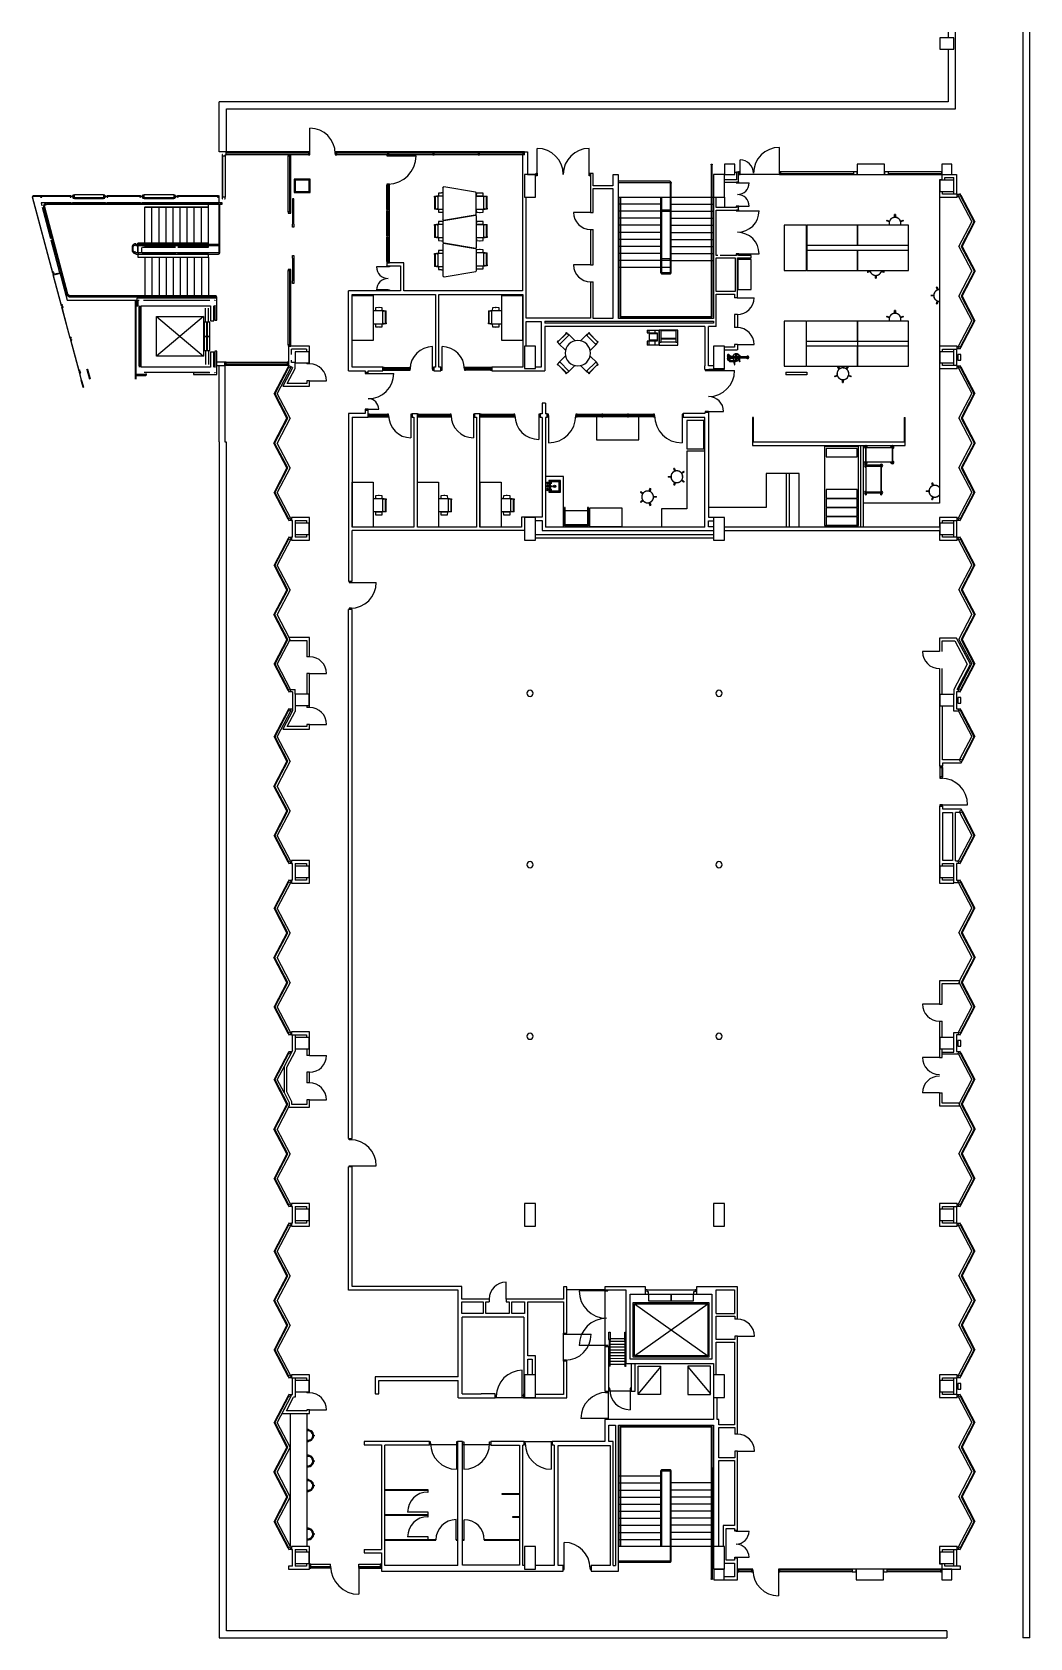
# Model space of a CAD drawing. Extents: x 15208 to 50586, y -518 to 56414.
import ezdxf

# ---------------------------------------------------------------- set-up
doc = ezdxf.new("R2010")
doc.units = 0
for name, color, linetype in [('A-Column__Concrete', 7, 'CONTINUOUS'), ('A-Door', 252, 'CONTINUOUS'), ('A-Furniture', 252, 'CONTINUOUS'), ('A-Stairs', 7, 'CONTINUOUS'), ('A-Wall__Brick', 7, 'CONTINUOUS'), ('A-Wall__Partition', 252, 'CONTINUOUS'), ('A-Wall__Stud', 252, 'CONTINUOUS'), ('A-Window', 7, 'CONTINUOUS')]:
    doc.layers.add(name, color=color, linetype=linetype)

msp = doc.modelspace()

# ---------------------------------------------------------------- linework, layer by layer
at = {"layer": 'A-Column__Concrete'}
for p, q in [((47392, 56214), (47392, 55814)), ((47892, 56214), (47392, 56214)), ((47392, 55814), (47892, 55814)), ((47892, 55814), (47892, 56214)), ((33062, 51364), (32662, 51364)), ((32662, 51364), (32662, 50564)), ((33062, 51364), (32662, 51364)), ((32662, 51364), (32662, 50564)), ((33062, 50564), (33062, 51364)), ((33062, 50564), (33062, 51364)), ((39762, 51364), (39362, 51364)), ((39362, 51364), (39362, 50564)), ((39762, 51364), (39362, 51364)), ((39362, 51364), (39362, 50564)), ((40123, 51731), (39762, 51731)), ((39762, 51731), (39762, 51364)), ((39762, 50564), (39762, 51364)), ((39762, 50564), (39762, 51364)), ((39762, 51361), (40123, 51361)), ((40123, 51361), (40123, 51731)), ((45436, 51731), (44463, 51731)), ((44463, 51731), (44463, 51361)), ((44463, 51361), (45436, 51361)), ((45436, 51361), (45436, 51731)), ((47823, 51731), (47462, 51731)), ((47462, 51731), (47462, 51361)), ((47462, 51361), (47823, 51361)), ((47823, 51361), (47823, 51731)), ((24532, 51164), (24532, 50764)), ((25032, 51164), (24532, 51164)), ((24532, 50764), (25032, 50764)), ((25032, 50764), (25032, 51164)), ((47392, 51164), (47392, 50764)), ((47892, 51164), (47392, 51164)), ((47392, 50764), (47892, 50764)), ((47892, 50764), (47892, 51164)), ((32662, 50564), (33062, 50564)), ((32662, 50564), (33062, 50564)), ((39362, 50564), (39762, 50564)), ((39362, 50564), (39762, 50564)), ((40234, 48356), (40234, 47291)), ((40709, 48356), (40234, 48356)), ((40709, 47291), (40709, 48356)), ((40234, 47291), (40709, 47291)), ((24532, 45084), (24532, 44684)), ((25032, 45084), (24532, 45084)), ((25032, 44684), (25032, 45084)), ((33062, 45284), (32662, 45284)), ((32662, 45284), (32662, 44484)), ((33062, 44484), (33062, 45284)), ((39762, 45284), (39362, 45284)), ((39362, 45284), (39362, 44484)), ((39762, 44484), (39762, 45284)), ((47392, 45084), (47392, 44684)), ((47892, 45084), (47392, 45084)), ((47892, 44684), (47892, 45084)), ((48132, 44984), (48032, 44984)), ((48032, 44984), (48032, 44784)), ((48132, 44784), (48132, 44984)), ((24532, 44684), (25032, 44684)), ((32662, 44484), (33062, 44484)), ((39362, 44484), (39762, 44484)), ((47392, 44684), (47892, 44684)), ((48032, 44784), (48132, 44784)), ((24532, 39004), (24532, 38604)), ((25032, 39004), (24532, 39004)), ((25032, 38604), (25032, 39004)), ((33062, 39204), (32662, 39204)), ((32662, 39204), (32662, 38404)), ((33062, 38404), (33062, 39204)), ((39762, 39204), (39362, 39204)), ((39362, 39204), (39362, 38404)), ((39762, 38404), (39762, 39204)), ((47392, 39004), (47392, 38604)), ((47892, 39004), (47392, 39004)), ((47892, 38604), (47892, 39004)), ((24532, 38604), (25032, 38604)), ((32662, 38404), (33062, 38404)), ((39362, 38404), (39762, 38404)), ((47392, 38604), (47892, 38604)), ((24532, 32943), (24532, 32543)), ((25032, 32943), (24532, 32943)), ((24532, 32543), (25032, 32543)), ((25032, 32543), (25032, 32943)), ((47392, 32924), (47392, 32524)), ((47892, 32924), (47392, 32924)), ((47392, 32524), (47892, 32524)), ((47892, 32524), (47892, 32924)), ((48132, 32824), (48032, 32824)), ((48032, 32824), (48032, 32624)), ((48032, 32624), (48132, 32624)), ((48132, 32624), (48132, 32824)), ((24532, 26844), (24532, 26444)), ((25032, 26844), (24532, 26844)), ((25032, 26444), (25032, 26844)), ((47392, 26844), (47392, 26444)), ((47892, 26844), (47392, 26844)), ((47892, 26444), (47892, 26844)), ((24532, 26444), (25032, 26444)), ((47392, 26444), (47892, 26444)), ((24532, 20764), (24532, 20364)), ((25032, 20764), (24532, 20764)), ((25032, 20364), (25032, 20764)), ((47892, 20764), (47392, 20764)), ((47392, 20764), (47392, 20364)), ((47892, 20364), (47892, 20764)), ((48132, 20664), (48032, 20664)), ((48032, 20664), (48032, 20464)), ((48132, 20464), (48132, 20664)), ((24532, 20364), (25032, 20364)), ((47392, 20364), (47892, 20364)), ((48032, 20464), (48132, 20464)), ((33062, 14884), (32662, 14884)), ((32662, 14884), (32662, 14084)), ((33062, 14084), (33062, 14884)), ((39762, 14884), (39362, 14884)), ((39362, 14884), (39362, 14084)), ((39762, 14084), (39762, 14884)), ((24532, 14684), (24532, 14284)), ((25032, 14684), (24532, 14684)), ((24532, 14284), (25032, 14284)), ((25032, 14284), (25032, 14684)), ((47392, 14684), (47392, 14284)), ((47892, 14684), (47392, 14684)), ((47392, 14684), (47392, 14284)), ((47892, 14684), (47392, 14684)), ((47392, 14284), (47892, 14284)), ((47392, 14284), (47892, 14284)), ((47892, 14284), (47892, 14684)), ((47892, 14284), (47892, 14684)), ((32662, 14084), (33062, 14084)), ((39362, 14084), (39762, 14084)), ((24532, 8604), (24532, 8204)), ((25032, 8604), (24532, 8604)), ((25032, 8204), (25032, 8604)), ((33062, 8804), (32662, 8804)), ((32662, 8804), (32662, 8004)), ((33062, 8004), (33062, 8804)), ((39762, 8804), (39362, 8804)), ((39362, 8804), (39362, 8004)), ((39762, 8004), (39762, 8804)), ((47392, 8604), (47392, 8204)), ((47892, 8604), (47392, 8604)), ((47892, 8204), (47892, 8604)), ((24532, 8204), (25032, 8204)), ((32662, 8004), (33062, 8004)), ((39362, 8004), (39762, 8004)), ((47392, 8204), (47892, 8204)), ((48132, 8504), (48032, 8504)), ((48032, 8504), (48032, 8304)), ((48032, 8304), (48132, 8304)), ((48132, 8304), (48132, 8504)), ((24532, 2524), (24532, 2124)), ((25032, 2524), (24532, 2524)), ((25032, 2124), (25032, 2524)), ((33062, 2724), (32662, 2724)), ((32662, 2724), (32662, 1924)), ((33062, 1924), (33062, 2724)), ((39762, 2724), (39362, 2724)), ((39362, 2724), (39362, 1924)), ((39762, 1924), (39762, 2724)), ((47392, 2524), (47392, 2124)), ((47892, 2524), (47392, 2524)), ((47892, 2124), (47892, 2524)), ((24532, 2124), (25032, 2124)), ((32662, 1924), (33062, 1924)), ((39362, 1924), (39762, 1924)), ((39743, 1921), (39382, 1921)), ((39382, 1921), (39382, 1542)), ((39743, 1542), (39743, 1921)), ((45396, 1921), (44423, 1921)), ((44423, 1921), (44423, 1542)), ((45396, 1542), (45396, 1921)), ((47392, 2124), (47892, 2124)), ((47823, 1921), (47462, 1921)), ((47462, 1921), (47462, 1542)), ((47823, 1542), (47823, 1921)), ((39382, 1542), (39743, 1542)), ((44423, 1542), (45396, 1542)), ((47462, 1542), (47823, 1542))]:
    msp.add_line(p, q, dxfattribs=at)
for centre, start, end in [((32862, 32974), 90, 180), ((32862, 32974), 270, 90), ((39562, 32974), 90, 180), ((39562, 32974), 270, 90), ((32862, 32974), 180, 270), ((39562, 32974), 180, 270), ((32862, 26894), 90, 180), ((32862, 26894), 180, 270), ((32862, 26894), 270, 90), ((39562, 26894), 90, 180), ((39562, 26894), 180, 270), ((39562, 26894), 270, 90), ((32862, 20814), 90, 180), ((32862, 20814), 180, 270), ((32862, 20814), 270, 90), ((39562, 20814), 90, 180), ((39562, 20814), 180, 270), ((39562, 20814), 270, 90)]:
    msp.add_arc(centre, 110, start, end, dxfattribs=at)
at = {"layer": 'A-Door'}
for p, q in [((25058, 52109), (25058, 53008)), ((27827, 52024), (28822, 52024)), ((33120, 51369), (33120, 52289)), ((34960, 51369), (34960, 52289)), ((40309, 51409), (40309, 51889)), ((41708, 51409), (41708, 52329)), ((33080, 51413), (33120, 51413)), ((33080, 51370), (33080, 51413)), ((33080, 51323), (33080, 51365)), ((33120, 51323), (33080, 51323)), ((33120, 51413), (33120, 51323)), ((34960, 51413), (35000, 51413)), ((34960, 51323), (34960, 51413)), ((35000, 51323), (34960, 51323)), ((35000, 51413), (35000, 51370)), ((35000, 51365), (35000, 51323)), ((41708, 51367), (40308, 51367)), ((40176, 51100), (40176, 51066)), ((40176, 51066), (40266, 51066)), ((40222, 51066), (40632, 51066)), ((40266, 51106), (40259, 51106)), ((40266, 51066), (40266, 51106)), ((24487, 50500), (24437, 50500)), ((24437, 50500), (24437, 50400)), ((24437, 50400), (24437, 49600)), ((24487, 50400), (24487, 50500)), ((24487, 49600), (24487, 50400)), ((40176, 50246), (40176, 50206)), ((40266, 50246), (40176, 50246)), ((40176, 50206), (40182, 50206)), ((40176, 50107), (40176, 50076)), ((40222, 50246), (40632, 50246)), ((40259, 50206), (40266, 50206)), ((40266, 50116), (40259, 50116)), ((40266, 50206), (40266, 50246)), ((40266, 50076), (40266, 50116)), ((24437, 49500), (24437, 49600)), ((24487, 49600), (24487, 49500)), ((35006, 50020), (34406, 50020)), ((40176, 50076), (40266, 50076)), ((40222, 50076), (40982, 50076)), ((24487, 49500), (24437, 49500)), ((24457, 49495), (24445, 49495)), ((24437, 48400), (24437, 48500)), ((24437, 48500), (24487, 48500)), ((24437, 48400), (24437, 47600)), ((24487, 48500), (24487, 48400)), ((24487, 48400), (24487, 47600)), ((40176, 48556), (40176, 48516)), ((40266, 48556), (40176, 48556)), ((40176, 48516), (40182, 48516)), ((40222, 48556), (40982, 48556)), ((40259, 48516), (40266, 48516)), ((40266, 48516), (40266, 48556)), ((27831, 48091), (27421, 48091)), ((27787, 48091), (27787, 48122)), ((27877, 48091), (27787, 48091)), ((27877, 48122), (27877, 48091)), ((35006, 48160), (34406, 48160)), ((24437, 47500), (24437, 47600)), ((24487, 47500), (24437, 47500)), ((24487, 47600), (24487, 47500)), ((27831, 47271), (27421, 47271)), ((27787, 47271), (27877, 47271)), ((27787, 47235), (27787, 47271)), ((27877, 47271), (27877, 47235)), ((40207, 46998), (40807, 46998)), ((19618, 44926), (19618, 46326)), ((19618, 46326), (21282, 46326)), ((21282, 46326), (21282, 44926)), ((21397, 46126), (21307, 46126)), ((21307, 46126), (21307, 45628)), ((21352, 46126), (21352, 46626)), ((21397, 45628), (21397, 46126)), ((21507, 46126), (21417, 46126)), ((21417, 46126), (21417, 45628)), ((21462, 46126), (21462, 46626)), ((21507, 45628), (21507, 46126)), ((21307, 45628), (21397, 45628)), ((21397, 45624), (21307, 45624)), ((21307, 45624), (21307, 45126)), ((21397, 45126), (21397, 45624)), ((21417, 45628), (21507, 45628)), ((21507, 45624), (21417, 45624)), ((21417, 45624), (21417, 45126)), ((21507, 45126), (21507, 45624)), ((21307, 45126), (21397, 45126)), ((21352, 45126), (21352, 44626)), ((21417, 45126), (21507, 45126)), ((21462, 45126), (21462, 44626)), ((29406, 44469), (29406, 45262)), ((29744, 44469), (29744, 45262)), ((40207, 45338), (40807, 45338)), ((21282, 44926), (19618, 44926)), ((29446, 44524), (29406, 44524)), ((29406, 44524), (29406, 44424)), ((29406, 44424), (29446, 44424)), ((29446, 44424), (29446, 44524)), ((29744, 44524), (29704, 44524)), ((29704, 44524), (29704, 44424)), ((29704, 44424), (29744, 44424)), ((29744, 44424), (29744, 44524)), ((39076, 44454), (39076, 44414)), ((39076, 44414), (39194, 44414)), ((39194, 44414), (39194, 44454)), ((39194, 44414), (40114, 44414)), ((25048, 44049), (25648, 44049)), ((27011, 44354), (27011, 44314)), ((27011, 44314), (27129, 44314)), ((27129, 44314), (27129, 44354)), ((27129, 44314), (28029, 44314)), ((27011, 43044), (27011, 43004)), ((27129, 43044), (27011, 43044)), ((27129, 43044), (27499, 43044)), ((27129, 43004), (27129, 43044)), ((28680, 42870), (28640, 42870)), ((28640, 42870), (28640, 42770)), ((28640, 42825), (28640, 42031)), ((28640, 42770), (28680, 42770)), ((30858, 42825), (30858, 42031)), ((33217, 42870), (33177, 42870)), ((33177, 42870), (33177, 42770)), ((33177, 42825), (33177, 41971)), ((33177, 42770), (33217, 42770)), ((33515, 42870), (33475, 42870)), ((33475, 42770), (33515, 42770)), ((33515, 42770), (33515, 42870)), ((33515, 42825), (33515, 41852)), ((38291, 42870), (38251, 42870)), ((38251, 42870), (38251, 42770)), ((38251, 42825), (38251, 41852)), ((38251, 42770), (38291, 42770)), ((38291, 42770), (38291, 42870)), ((39076, 42964), (39076, 42924)), ((39194, 42964), (39076, 42964)), ((39194, 42964), (39724, 42964)), ((39194, 42924), (39194, 42964)), ((26446, 36945), (26446, 36905)), ((26446, 36905), (26536, 36905)), ((26492, 36905), (27412, 36905)), ((26536, 36905), (26536, 36945)), ((26446, 35985), (26446, 35945)), ((26536, 35985), (26446, 35985)), ((26536, 35945), (26536, 35985)), ((47379, 34449), (46779, 34449)), ((25048, 33669), (25648, 33669)), ((25048, 31869), (25648, 31869)), ((47488, 29018), (47388, 29018)), ((47388, 29018), (47388, 28968)), ((47388, 28968), (47488, 28968)), ((47433, 29018), (48378, 29018)), ((47488, 28968), (47488, 29018)), ((47376, 21953), (46776, 21953)), ((25045, 20134), (25645, 20134)), ((47376, 20061), (46776, 20061)), ((47376, 18801), (46776, 18801)), ((25045, 18557), (25645, 18557)), ((26446, 17144), (26446, 17184)), ((26536, 17144), (26446, 17144)), ((26536, 17184), (26536, 17144)), ((26446, 16224), (26536, 16224)), ((26446, 16184), (26446, 16224)), ((26492, 16224), (27412, 16224)), ((26536, 16224), (26536, 16184)), ((32012, 11496), (32012, 12096)), ((35517, 11824), (34167, 11824)), ((35575, 11784), (34605, 11784)), ((35528, 9804), (35528, 11824)), ((35531, 11824), (35531, 11784)), ((35531, 11784), (35621, 11784)), ((35621, 11784), (35621, 11824)), ((37012, 11824), (36962, 11824)), ((36962, 11674), (37062, 11674)), ((37012, 11824), (38712, 11824)), ((37012, 11749), (37012, 11824)), ((37062, 11749), (37012, 11749)), ((37062, 11674), (37062, 11749)), ((37062, 11654), (37062, 11429)), ((37862, 11654), (37062, 11654)), ((37062, 11429), (37862, 11429)), ((37862, 11429), (37862, 11654)), ((38662, 11654), (37862, 11654)), ((37862, 11654), (37862, 11429)), ((37862, 11429), (38662, 11429)), ((38712, 11749), (38662, 11749)), ((38662, 11749), (38662, 11674)), ((38662, 11674), (38762, 11674)), ((38662, 11429), (38662, 11654)), ((38762, 11824), (38712, 11824)), ((38712, 11824), (38712, 11749)), ((36522, 9439), (36522, 11369)), ((36522, 11369), (39202, 11369)), ((36562, 9479), (36562, 11329)), ((36562, 11329), (39162, 11329)), ((39162, 11329), (39162, 9479)), ((39202, 11369), (39202, 9439)), ((34049, 9291), (34049, 10291)), ((34063, 10291), (34063, 10251)), ((34063, 10251), (34153, 10251)), ((34109, 10251), (35029, 10251)), ((34153, 10251), (34153, 10291)), ((35575, 9844), (34605, 9844)), ((35621, 9844), (35531, 9844)), ((35531, 9844), (35531, 9804)), ((35621, 9804), (35621, 9844)), ((40218, 10179), (40818, 10179)), ((34063, 9331), (34063, 9291)), ((34153, 9331), (34063, 9331)), ((34153, 9291), (34153, 9331)), ((39202, 9439), (36522, 9439)), ((39162, 9479), (36562, 9479)), ((32587, 8049), (32587, 8969)), ((31627, 8093), (31667, 8093)), ((31667, 8003), (31627, 8003)), ((32627, 7989), (31627, 7989)), ((31667, 8093), (31667, 8003)), ((32587, 8093), (32627, 8093)), ((32587, 8003), (32587, 8093)), ((32627, 8003), (32587, 8003)), ((35542, 8224), (35542, 8184)), ((35542, 8184), (35632, 8184)), ((35632, 8184), (35632, 8224)), ((35687, 8339), (35657, 8339)), ((35657, 8249), (35687, 8249)), ((35687, 8249), (35687, 8339)), ((36447, 8339), (36407, 8339)), ((36407, 8339), (36407, 8249)), ((36407, 8293), (36407, 7573)), ((36407, 8249), (36447, 8249)), ((25045, 7566), (25645, 7566)), ((35586, 7264), (34666, 7264)), ((35632, 7264), (35542, 7264)), ((35542, 7264), (35542, 7224)), ((35632, 7224), (35632, 7264)), ((29335, 6428), (29295, 6428)), ((29295, 6338), (29335, 6338)), ((30295, 6324), (29295, 6324)), ((29335, 6338), (29335, 6428)), ((30295, 6428), (30255, 6428)), ((30255, 6428), (30255, 6338)), ((30255, 6382), (30255, 5462)), ((30255, 6338), (30295, 6338)), ((30471, 6428), (30511, 6428)), ((30511, 6338), (30471, 6338)), ((31471, 6324), (30472, 6324)), ((30511, 6428), (30511, 6338)), ((30511, 6382), (30511, 5462)), ((31431, 6338), (31431, 6428)), ((31431, 6428), (31471, 6428)), ((31471, 6338), (31431, 6338)), ((32652, 6442), (33652, 6442)), ((32692, 6428), (32652, 6428)), ((32652, 6338), (32692, 6338)), ((32692, 6338), (32692, 6428)), ((33652, 6428), (33612, 6428)), ((33612, 6428), (33612, 6338)), ((33612, 6382), (33612, 5462)), ((33612, 6338), (33652, 6338)), ((40218, 6106), (40818, 6106)), ((29240, 3934), (28521, 3934)), ((30244, 2958), (30244, 3676)), ((30522, 2955), (30522, 3673)), ((29240, 3060), (28521, 3060)), ((34072, 1947), (34072, 2867)), ((40121, 3264), (40121, 3304)), ((40211, 3264), (40121, 3264)), ((40167, 3264), (40627, 3264)), ((40211, 3304), (40211, 3264)), ((40121, 2344), (40211, 2344)), ((40121, 2304), (40121, 2344)), ((40167, 2344), (40627, 2344)), ((40211, 2344), (40211, 2304)), ((26792, 2029), (26792, 1029)), ((34072, 1991), (34032, 1991)), ((34032, 1901), (34072, 1901)), ((34072, 1924), (34072, 1991)), ((34072, 1901), (34072, 1919)), ((35032, 1991), (34992, 1991)), ((34992, 1991), (34992, 1924)), ((34992, 1919), (34992, 1901)), ((34992, 1901), (35032, 1901)), ((41668, 1879), (41668, 979))]:
    msp.add_line(p, q, dxfattribs=at)
at = {"layer": 'A-Door', "color": 252}
for p, q in [((19618, 46326), (21282, 44926)), ((21282, 46326), (19618, 44926)), ((36562, 9479), (39162, 11329)), ((36562, 11329), (39162, 9479)), ((35632, 8230), (35632, 7230)), ((36447, 8224), (35657, 8224))]:
    msp.add_line(p, q, dxfattribs=at)
for centre, radius, start, end in [((25058, 52109), 899, 0, 90), ((27827, 52024), 995, 270, 0), ((33120, 51369), 920, 0, 90), ((34960, 51369), 920, 90, 180), ((41708, 51409), 920, 90, 180), ((40222, 51066), 410, 270, 0), ((27831, 48091), 410, 180, 270), ((35006, 48160), 600, 180, 270), ((27831, 47271), 410, 90, 180), ((40207, 46998), 600, 270, 0), ((29406, 44469), 793, 90, 180), ((29744, 44469), 793, 0, 90), ((25048, 44049), 600, 0, 90), ((27129, 44314), 900, 270, 0), ((27129, 43044), 370, 0, 90), ((28640, 42825), 793, 180, 270), ((30858, 42825), 793, 180, 270), ((33177, 42825), 853, 180, 270), ((33515, 42825), 973, 270, 0), ((38251, 42825), 973, 180, 270), ((26492, 36905), 920, 270, 0), ((25048, 33669), 600, 0, 90), ((47379, 34449), 600, 180, 270), ((25048, 31869), 600, 0, 90), ((47433, 29018), 945, 0, 90), ((47376, 21953), 600, 180, 270), ((25045, 20134), 600, 270, 0), ((47376, 20061), 600, 180, 270), ((47376, 18801), 600, 90, 180), ((25045, 18557), 600, 0, 90), ((26492, 16224), 920, 0, 90), ((32012, 11496), 600, 90, 180), ((35575, 11784), 970, 180, 270), ((34109, 10251), 920, 270, 0), ((35575, 9844), 970, 90, 180), ((40218, 10179), 600, 0, 90), ((32587, 8049), 920, 90, 180), ((25045, 7566), 600, 0, 90), ((35586, 7264), 920, 90, 180), ((36407, 8293), 720, 180, 270), ((30255, 6382), 920, 180, 270), ((30511, 6382), 920, 270, 0), ((33612, 6382), 920, 180, 270), ((40218, 6106), 600, 0, 90), ((29241, 3934), 720, 90, 180), ((29241, 3060), 720, 90, 180), ((30244, 2956), 720, 90, 180), ((30522, 2953), 720, 0, 90), ((34072, 1947), 920, 0, 90), ((40167, 3264), 460, 270, 0), ((40167, 2344), 460, 0, 90), ((26792, 2029), 1000, 180, 270), ((41668, 1879), 900, 180, 270)]:
    msp.add_arc(centre, radius, start, end, dxfattribs=at)
at = {"layer": 'A-Door'}
for centre, radius, start, end in [((40308, 51409), 480, 0, 90), ((40222, 50246), 410, 0, 90), ((35006, 50020), 600, 180, 270), ((40222, 50076), 760, 270, 0), ((40222, 48556), 760, 0, 90), ((40207, 45338), 600, 0, 90), ((39194, 44414), 920, 270, 0), ((39194, 42964), 530, 0, 90)]:
    msp.add_arc(centre, radius, start, end, dxfattribs=at)
at = {"layer": 'A-Furniture'}
for p, q in [((29622, 50704), (29614, 50610)), ((29721, 50710), (29622, 50704)), ((29765, 50710), (29753, 50710)), ((29765, 50882), (29765, 49782)), ((30929, 50737), (29807, 50925)), ((30954, 49964), (30954, 50701)), ((30965, 50701), (30958, 50611)), ((31065, 50708), (30965, 50701)), ((31196, 50702), (31097, 50708)), ((31204, 50608), (31196, 50702)), ((29474, 50597), (29491, 50597)), ((29474, 50561), (29474, 50597)), ((29491, 50561), (29474, 50561)), ((29474, 50175), (29491, 50175)), ((29474, 50175), (29474, 50139)), ((29491, 50139), (29474, 50139)), ((29491, 50597), (29496, 50597)), ((29491, 50139), (29491, 50597)), ((29491, 50561), (29491, 50597)), ((29491, 50175), (29491, 50139)), ((29496, 50139), (29491, 50139)), ((29496, 50597), (29595, 50597)), ((29496, 50597), (29496, 50139)), ((29595, 50139), (29496, 50139)), ((29549, 50607), (29765, 50607)), ((29549, 50597), (29549, 50607)), ((29549, 50130), (29549, 50139)), ((29765, 50130), (29549, 50130)), ((29598, 50561), (29598, 50597)), ((29598, 50139), (29598, 50175)), ((29604, 50139), (29604, 50597)), ((29614, 50610), (29704, 50608)), ((29704, 50128), (29614, 50126)), ((29614, 50126), (29622, 50032)), ((29653, 50610), (29653, 50608)), ((29694, 50128), (29694, 50129)), ((30954, 50603), (31270, 50603)), ((31270, 50126), (30954, 50126)), ((30958, 50611), (31049, 50606)), ((31049, 50124), (30958, 50120)), ((30958, 50120), (30965, 50029)), ((31115, 50606), (31204, 50608)), ((31204, 50123), (31115, 50125)), ((31124, 50606), (31124, 50604)), ((31165, 50123), (31165, 50125)), ((31196, 50029), (31204, 50123)), ((31215, 50594), (31215, 50136)), ((31220, 50594), (31220, 50558)), ((31220, 50173), (31220, 50136)), ((31223, 50594), (31323, 50594)), ((31323, 50136), (31223, 50136)), ((31270, 50603), (31270, 50594)), ((31270, 50136), (31270, 50126)), ((31323, 50594), (31327, 50594)), ((31323, 50136), (31323, 50594)), ((31327, 50136), (31323, 50136)), ((31327, 50594), (31345, 50594)), ((31327, 50558), (31327, 50594)), ((31327, 50594), (31327, 50136)), ((31345, 50558), (31327, 50558)), ((31327, 50173), (31345, 50173)), ((31327, 50173), (31327, 50136)), ((31345, 50136), (31327, 50136)), ((31345, 50558), (31345, 50594)), ((31345, 50173), (31345, 50136)), ((47379, 50564), (47379, 45284)), ((29474, 49591), (29491, 49591)), ((29474, 49555), (29474, 49591)), ((29491, 49555), (29474, 49555)), ((29491, 49591), (29496, 49591)), ((29491, 49133), (29491, 49591)), ((29491, 49555), (29491, 49591)), ((29496, 49591), (29595, 49591)), ((29496, 49591), (29496, 49133)), ((29549, 49602), (29772, 49602)), ((29549, 49591), (29549, 49602)), ((29598, 49555), (29598, 49591)), ((29604, 49133), (29604, 49591)), ((29622, 49699), (29614, 49605)), ((29614, 49605), (29704, 49603)), ((29622, 50032), (29721, 50025)), ((29721, 49705), (29622, 49699)), ((29653, 49605), (29653, 49603)), ((29753, 50025), (29765, 50026)), ((29773, 49704), (29753, 49705)), ((29772, 49702), (29772, 48965)), ((30919, 49926), (29797, 49738)), ((29807, 49739), (30929, 49928)), ((30961, 48783), (30961, 49884)), ((30965, 49696), (30961, 49650)), ((30961, 49605), (31049, 49601)), ((30961, 49598), (31270, 49598)), ((30965, 50029), (31065, 50023)), ((31065, 49702), (30965, 49696)), ((31097, 50023), (31196, 50029)), ((31196, 49696), (31097, 49702)), ((31115, 49600), (31204, 49602)), ((31124, 49600), (31124, 49598)), ((31204, 49602), (31196, 49696)), ((31215, 49589), (31215, 49131)), ((31220, 49589), (31220, 49553)), ((31223, 49589), (31323, 49589)), ((31270, 49598), (31270, 49589)), ((31323, 49589), (31327, 49589)), ((31323, 49131), (31323, 49589)), ((31327, 49589), (31345, 49589)), ((31327, 49553), (31327, 49589)), ((31327, 49589), (31327, 49131)), ((31345, 49553), (31327, 49553)), ((31345, 49553), (31345, 49589)), ((41879, 49568), (41879, 47968)), ((42659, 49568), (41879, 49568)), ((42659, 49568), (42679, 49568)), ((42659, 49568), (42659, 47968)), ((42679, 49568), (42679, 47968)), ((44479, 49568), (42679, 49568)), ((44479, 48848), (44479, 49568)), ((44479, 49568), (44479, 48848)), ((46279, 49568), (44479, 49568)), ((45512, 49742), (45504, 49718)), ((45512, 49742), (45504, 49718)), ((45536, 49708), (45504, 49718)), ((45517, 49741), (45509, 49717)), ((45512, 49742), (45543, 49732)), ((45543, 49732), (45535, 49708)), ((45543, 49732), (45535, 49708)), ((45541, 49706), (45535, 49708)), ((45600, 49687), (45541, 49706)), ((45543, 49732), (45549, 49730)), ((45549, 49730), (45609, 49711)), ((45815, 49944), (45790, 49944)), ((45790, 49911), (45790, 49944)), ((45815, 49944), (45790, 49944)), ((45815, 49939), (45790, 49939)), ((45815, 49912), (45790, 49912)), ((45790, 49906), (45790, 49912)), ((45815, 49912), (45790, 49912)), ((45790, 49843), (45790, 49906)), ((45815, 49944), (45815, 49911)), ((45815, 49912), (45815, 49906)), ((45815, 49906), (45815, 49843)), ((45996, 49711), (46057, 49730)), ((46064, 49706), (46005, 49687)), ((46057, 49730), (46063, 49732)), ((46062, 49732), (46093, 49742)), ((46070, 49708), (46063, 49732)), ((46070, 49708), (46063, 49732)), ((46070, 49708), (46064, 49706)), ((46101, 49718), (46070, 49708)), ((46096, 49717), (46088, 49741)), ((46101, 49718), (46093, 49742)), ((46101, 49718), (46093, 49742)), ((46279, 48848), (46279, 49568)), ((29474, 49170), (29491, 49170)), ((29474, 49170), (29474, 49133)), ((29491, 49133), (29474, 49133)), ((29491, 49170), (29491, 49133)), ((29496, 49133), (29491, 49133)), ((29595, 49133), (29496, 49133)), ((29549, 49124), (29549, 49133)), ((29772, 49124), (29549, 49124)), ((29598, 49133), (29598, 49170)), ((29704, 49122), (29614, 49120)), ((29614, 49120), (29622, 49026)), ((29622, 49026), (29721, 49020)), ((29694, 49122), (29694, 49124)), ((29753, 49020), (29772, 49021)), ((31270, 49120), (30961, 49120)), ((31049, 49119), (30961, 49115)), ((30961, 49069), (30965, 49024)), ((30965, 49024), (31065, 49017)), ((31097, 49017), (31196, 49024)), ((31204, 49118), (31115, 49120)), ((31165, 49118), (31165, 49120)), ((31196, 49024), (31204, 49118)), ((31220, 49167), (31220, 49131)), ((31323, 49131), (31223, 49131)), ((31270, 49131), (31270, 49120)), ((31327, 49131), (31323, 49131)), ((31327, 49167), (31345, 49167)), ((31327, 49167), (31327, 49131)), ((31345, 49131), (31327, 49131)), ((31345, 49167), (31345, 49131)), ((29474, 48563), (29491, 48563)), ((29474, 48527), (29474, 48563)), ((29491, 48527), (29474, 48527)), ((29491, 48563), (29496, 48563)), ((29491, 48105), (29491, 48563)), ((29491, 48527), (29491, 48563)), ((29496, 48563), (29595, 48563)), ((29496, 48563), (29496, 48105)), ((29549, 48574), (29775, 48574)), ((29549, 48563), (29549, 48574)), ((29598, 48527), (29598, 48563)), ((29604, 48105), (29604, 48563)), ((29622, 48670), (29614, 48576)), ((29614, 48576), (29704, 48574)), ((29721, 48677), (29622, 48670)), ((29694, 48574), (29694, 48574)), ((29775, 48675), (29753, 48677)), ((29770, 48575), (29775, 48575)), ((29775, 48883), (29775, 47783)), ((29797, 48929), (30919, 48741)), ((30939, 48737), (29817, 48926)), ((30964, 47964), (30964, 48702)), ((30965, 48696), (30964, 48689)), ((30964, 48605), (31049, 48601)), ((30964, 48598), (31270, 48598)), ((31065, 48702), (30965, 48696)), ((31196, 48696), (31097, 48702)), ((31115, 48600), (31204, 48602)), ((31124, 48600), (31124, 48598)), ((31204, 48602), (31196, 48696)), ((31215, 48589), (31215, 48131)), ((31220, 48589), (31220, 48553)), ((31223, 48589), (31323, 48589)), ((31270, 48598), (31270, 48589)), ((31323, 48589), (31327, 48589)), ((31323, 48131), (31323, 48589)), ((31327, 48589), (31345, 48589)), ((31327, 48553), (31327, 48589)), ((31327, 48589), (31327, 48131)), ((31345, 48553), (31327, 48553)), ((31345, 48553), (31345, 48589)), ((42809, 48848), (42679, 48848)), ((46279, 48848), (42679, 48848)), ((42679, 48688), (42809, 48688)), ((42679, 48688), (46279, 48688)), ((44479, 47968), (44479, 48688)), ((44479, 48688), (44479, 47968)), ((46279, 48848), (46149, 48848)), ((46149, 48688), (46279, 48688)), ((46279, 48688), (46279, 48848)), ((46279, 48688), (46279, 48848)), ((46279, 47968), (46279, 48688)), ((29474, 48141), (29491, 48141)), ((29474, 48141), (29474, 48105)), ((29491, 48105), (29474, 48105)), ((29491, 48141), (29491, 48105)), ((29496, 48105), (29491, 48105)), ((29595, 48105), (29496, 48105)), ((29549, 48096), (29549, 48105)), ((29775, 48096), (29549, 48096)), ((29598, 48105), (29598, 48141)), ((29704, 48094), (29614, 48092)), ((29614, 48092), (29622, 47998)), ((29622, 47998), (29721, 47992)), ((29694, 48094), (29694, 48096)), ((29753, 47992), (29775, 47993)), ((29775, 48093), (29770, 48093)), ((29817, 47740), (30939, 47929)), ((31270, 48120), (30964, 48120)), ((31049, 48119), (30964, 48115)), ((30964, 48030), (30965, 48024)), ((30965, 48024), (31065, 48017)), ((31097, 48017), (31196, 48024)), ((31204, 48118), (31115, 48120)), ((31165, 48118), (31165, 48120)), ((31196, 48024), (31204, 48118)), ((31220, 48167), (31220, 48131)), ((31323, 48131), (31223, 48131)), ((31270, 48131), (31270, 48120)), ((31327, 48131), (31323, 48131)), ((31327, 48167), (31345, 48167)), ((31327, 48167), (31327, 48131)), ((31345, 48131), (31327, 48131)), ((31345, 48167), (31345, 48131)), ((41879, 47968), (42659, 47968)), ((42679, 47968), (42659, 47968)), ((42679, 47968), (44479, 47968)), ((44479, 47968), (46279, 47968)), ((44825, 47913), (44856, 47924)), ((44825, 47913), (44833, 47889)), ((44825, 47913), (44833, 47889)), ((44829, 47915), (44837, 47891)), ((44864, 47899), (44833, 47889)), ((44855, 47923), (44861, 47925)), ((44855, 47923), (44863, 47899)), ((44855, 47923), (44863, 47899)), ((44861, 47925), (44921, 47945)), ((44869, 47901), (44863, 47899)), ((44929, 47921), (44869, 47901)), ((45377, 47901), (45317, 47921)), ((45325, 47945), (45385, 47925)), ((45383, 47899), (45377, 47901)), ((45413, 47889), (45382, 47899)), ((45383, 47899), (45391, 47923)), ((45383, 47899), (45391, 47923)), ((45385, 47925), (45391, 47923)), ((45390, 47924), (45421, 47913)), ((45409, 47891), (45417, 47915)), ((45413, 47889), (45421, 47913)), ((45413, 47889), (45421, 47913)), ((45110, 47726), (45110, 47789)), ((45110, 47720), (45110, 47726)), ((45110, 47720), (45136, 47720)), ((45110, 47720), (45136, 47720)), ((45110, 47688), (45110, 47720)), ((45110, 47692), (45136, 47692)), ((45110, 47688), (45136, 47688)), ((45110, 47688), (45136, 47688)), ((45136, 47789), (45136, 47726)), ((45136, 47726), (45136, 47720)), ((45136, 47720), (45136, 47688)), ((47302, 47375), (47277, 47367)), ((47302, 47375), (47277, 47367)), ((47288, 47336), (47277, 47367)), ((47303, 47371), (47279, 47363)), ((47311, 47345), (47287, 47337)), ((47311, 47345), (47287, 47337)), ((47289, 47331), (47287, 47337)), ((47309, 47271), (47289, 47331)), ((47302, 47375), (47312, 47344)), ((47311, 47345), (47313, 47339)), ((47313, 47339), (47333, 47279)), ((47076, 47090), (47109, 47090)), ((47109, 47064), (47076, 47064)), ((47108, 47090), (47108, 47064)), ((47108, 47090), (47114, 47090)), ((47108, 47090), (47108, 47064)), ((47114, 47064), (47108, 47064)), ((47114, 47090), (47177, 47090)), ((47177, 47064), (47114, 47064)), ((47277, 46786), (47288, 46818)), ((47277, 46786), (47302, 46779)), ((47277, 46786), (47302, 46779)), ((47279, 46791), (47303, 46783)), ((47287, 46817), (47289, 46823)), ((47287, 46817), (47311, 46809)), ((47287, 46817), (47311, 46809)), ((47289, 46823), (47309, 46883)), ((47312, 46810), (47302, 46779)), ((47313, 46815), (47311, 46809)), ((47333, 46875), (47313, 46815)), ((27300, 46541), (27691, 46541)), ((27385, 46639), (27379, 46548)), ((27379, 46548), (27469, 46543)), ((27486, 46645), (27385, 46639)), ((27617, 46639), (27518, 46645)), ((27536, 46543), (27625, 46545)), ((27545, 46543), (27545, 46541)), ((27625, 46545), (27617, 46639)), ((27636, 46531), (27636, 46073)), ((27641, 46531), (27641, 46495)), ((27644, 46531), (27743, 46531)), ((27691, 46541), (27691, 46531)), ((27743, 46531), (27748, 46531)), ((27743, 46073), (27743, 46531)), ((27748, 46531), (27765, 46531)), ((27748, 46495), (27748, 46531)), ((27748, 46531), (27748, 46073)), ((27765, 46495), (27748, 46495)), ((27765, 46495), (27765, 46531)), ((31384, 46531), (31401, 46531)), ((31384, 46531), (31384, 46495)), ((31401, 46495), (31384, 46495)), ((31401, 46531), (31401, 46495)), ((31401, 46531), (31406, 46531)), ((31401, 46073), (31401, 46531)), ((31406, 46531), (31505, 46531)), ((31406, 46531), (31406, 46073)), ((31458, 46541), (31849, 46541)), ((31458, 46531), (31458, 46541)), ((31508, 46495), (31508, 46531)), ((31513, 46073), (31513, 46531)), ((31532, 46639), (31524, 46545)), ((31524, 46545), (31613, 46543)), ((31631, 46645), (31532, 46639)), ((31604, 46541), (31604, 46543)), ((31764, 46639), (31663, 46645)), ((31680, 46543), (31770, 46548)), ((31770, 46548), (31764, 46639)), ((41879, 46168), (41879, 44568)), ((42659, 46168), (41879, 46168)), ((42659, 46168), (42679, 46168)), ((42659, 46168), (42659, 44568)), ((44479, 46168), (42679, 46168)), ((44479, 45448), (44479, 46168)), ((44479, 46168), (44479, 44884)), ((46279, 46168), (44479, 46168)), ((44479, 45448), (44479, 46168)), ((44479, 46168), (44479, 45448)), ((45512, 46342), (45504, 46318)), ((45512, 46342), (45504, 46318)), ((45536, 46308), (45504, 46318)), ((45517, 46341), (45509, 46317)), ((45512, 46342), (45543, 46332)), ((45543, 46332), (45535, 46308)), ((45543, 46332), (45535, 46308)), ((45541, 46306), (45535, 46308)), ((45600, 46287), (45541, 46306)), ((45543, 46332), (45549, 46330)), ((45549, 46330), (45609, 46311)), ((45815, 46544), (45790, 46544)), ((45790, 46511), (45790, 46544)), ((45815, 46544), (45790, 46544)), ((45815, 46539), (45790, 46539)), ((45815, 46512), (45790, 46512)), ((45790, 46506), (45790, 46512)), ((45815, 46512), (45790, 46512)), ((45790, 46443), (45790, 46506)), ((45815, 46544), (45815, 46511)), ((45815, 46512), (45815, 46506)), ((45815, 46506), (45815, 46443)), ((45996, 46311), (46057, 46330)), ((46064, 46306), (46005, 46287)), ((46057, 46330), (46063, 46332)), ((46062, 46332), (46093, 46342)), ((46070, 46308), (46063, 46332)), ((46070, 46308), (46063, 46332)), ((46070, 46308), (46064, 46306)), ((46101, 46318), (46070, 46308)), ((46096, 46317), (46088, 46341)), ((46101, 46318), (46093, 46342)), ((46101, 46318), (46093, 46342)), ((46279, 44884), (46279, 46168)), ((27691, 46063), (27300, 46063)), ((27469, 46061), (27379, 46057)), ((27379, 46057), (27385, 45966)), ((27385, 45966), (27486, 45960)), ((27518, 45960), (27617, 45966)), ((27625, 46060), (27536, 46062)), ((27586, 46060), (27586, 46062)), ((27617, 45966), (27625, 46060)), ((27641, 46110), (27641, 46073)), ((27743, 46073), (27644, 46073)), ((27691, 46073), (27691, 46063)), ((27748, 46073), (27743, 46073)), ((27748, 46110), (27765, 46110)), ((27748, 46110), (27748, 46073)), ((27765, 46073), (27748, 46073)), ((27765, 46110), (27765, 46073)), ((31384, 46110), (31401, 46110)), ((31384, 46073), (31384, 46110)), ((31401, 46073), (31384, 46073)), ((31401, 46073), (31401, 46110)), ((31406, 46073), (31401, 46073)), ((31505, 46073), (31406, 46073)), ((31458, 46063), (31458, 46073)), ((31849, 46063), (31458, 46063)), ((31508, 46073), (31508, 46110)), ((31613, 46062), (31524, 46060)), ((31524, 46060), (31532, 45966)), ((31532, 45966), (31631, 45960)), ((31563, 46062), (31563, 46060)), ((31663, 45960), (31764, 45966)), ((31770, 46057), (31680, 46061)), ((31764, 45966), (31770, 46057)), ((33838, 45426), (34162, 45750)), ((34165, 45746), (33842, 45422)), ((33918, 45346), (34241, 45670)), ((34124, 45736), (34150, 45762)), ((34136, 45724), (34124, 45736)), ((34136, 45724), (34162, 45750)), ((34150, 45762), (34162, 45750)), ((34162, 45750), (34165, 45746)), ((34165, 45746), (34235, 45676)), ((34203, 45709), (34210, 45716)), ((34210, 45716), (34457, 45470)), ((34212, 45648), (34238, 45674)), ((34657, 45469), (34901, 45713)), ((34868, 45667), (35192, 45343)), ((34872, 45671), (34898, 45646)), ((34874, 45673), (34944, 45743)), ((34901, 45713), (34907, 45706)), ((34944, 45743), (34948, 45747)), ((35268, 45419), (34944, 45743)), ((34948, 45747), (34960, 45759)), ((34973, 45721), (34948, 45747)), ((34948, 45747), (35272, 45423)), ((34986, 45733), (34960, 45759)), ((34986, 45733), (34973, 45721)), ((37014, 45852), (37080, 45852)), ((37014, 45852), (37014, 45750)), ((37014, 45750), (37080, 45750)), ((37080, 45852), (37283, 45852)), ((37080, 45852), (37080, 45750)), ((37080, 45750), (37283, 45750)), ((37085, 45728), (37096, 45728)), ((37085, 45728), (37085, 45488)), ((37096, 45728), (37368, 45728)), ((37096, 45488), (37096, 45728)), ((37283, 45852), (37435, 45852)), ((37283, 45852), (37283, 45750)), ((37283, 45750), (37368, 45750)), ((37368, 45750), (37368, 45459)), ((37435, 45852), (37435, 45318)), ((37440, 45827), (37440, 45775)), ((37440, 45827), (37445, 45827)), ((37445, 45775), (37440, 45775)), ((38106, 45852), (37445, 45852)), ((37445, 45852), (37445, 45420)), ((37510, 45420), (37510, 45831)), ((37510, 45831), (38027, 45831)), ((38027, 45550), (37510, 45550)), ((37510, 45550), (37510, 45534)), ((38027, 45831), (38027, 45420)), ((38027, 45534), (38027, 45550)), ((38106, 45420), (38106, 45852)), ((33852, 45463), (33826, 45438)), ((33838, 45426), (33826, 45438)), ((33864, 45451), (33838, 45426)), ((33842, 45422), (33838, 45426)), ((33912, 45352), (33842, 45422)), ((33852, 45463), (33864, 45451)), ((33872, 45379), (33879, 45385)), ((34118, 45133), (33872, 45379)), ((33914, 45350), (33939, 45376)), ((35238, 45375), (34992, 45129)), ((35170, 45373), (35196, 45347)), ((35268, 45419), (35198, 45349)), ((35231, 45382), (35238, 45375)), ((35246, 45448), (35258, 45461)), ((35246, 45448), (35272, 45423)), ((35258, 45461), (35284, 45435)), ((35272, 45423), (35268, 45419)), ((35284, 45435), (35272, 45423)), ((37080, 45459), (37014, 45459)), ((37014, 45459), (37014, 45318)), ((37080, 45318), (37014, 45318)), ((37283, 45459), (37080, 45459)), ((37080, 45459), (37080, 45318)), ((37283, 45318), (37080, 45318)), ((37096, 45488), (37085, 45488)), ((37368, 45488), (37096, 45488)), ((37368, 45459), (37283, 45459)), ((37283, 45459), (37283, 45318)), ((37435, 45318), (37283, 45318)), ((37445, 45420), (37510, 45420)), ((37445, 45420), (37445, 45318)), ((37445, 45318), (38106, 45318)), ((37510, 45534), (38027, 45534)), ((38027, 45420), (37510, 45420)), ((38027, 45420), (38106, 45420)), ((38106, 45318), (38106, 45420)), ((40166, 44980), (40168, 44984)), ((40168, 44984), (40181, 44984)), ((40168, 44982), (40168, 44984)), ((40181, 44982), (40173, 44982)), ((40181, 44984), (40184, 44980)), ((40181, 44982), (40181, 44984)), ((40184, 44979), (40181, 44982)), ((46279, 45448), (42679, 45448)), ((42679, 45288), (46279, 45288)), ((44479, 44568), (44479, 45288)), ((44479, 45288), (44479, 44568)), ((44479, 44568), (44479, 45288)), ((44479, 45288), (44479, 44568)), ((46279, 44568), (46279, 45288)), ((33825, 44628), (33837, 44640)), ((33851, 44602), (33825, 44628)), ((33837, 44640), (33841, 44643)), ((34161, 44316), (33837, 44640)), ((33863, 44614), (33837, 44640)), ((33841, 44643), (33911, 44713)), ((33841, 44643), (34165, 44319)), ((33863, 44614), (33851, 44602)), ((33871, 44688), (34117, 44934)), ((33878, 44680), (33871, 44688)), ((33939, 44690), (33913, 44715)), ((34241, 44396), (33917, 44719)), ((34452, 44594), (34208, 44350)), ((34237, 44392), (34211, 44417)), ((34899, 44346), (34652, 44593)), ((35191, 44717), (34868, 44393)), ((34897, 44414), (34872, 44389)), ((34944, 44317), (35268, 44640)), ((35271, 44637), (34947, 44313)), ((34991, 44930), (35237, 44684)), ((35195, 44713), (35170, 44687)), ((35197, 44711), (35268, 44640)), ((35237, 44684), (35230, 44678)), ((35245, 44611), (35271, 44637)), ((35258, 44599), (35245, 44611)), ((35258, 44599), (35283, 44625)), ((35268, 44640), (35271, 44637)), ((35271, 44637), (35283, 44625)), ((39891, 44900), (39884, 44900)), ((39891, 44900), (39884, 44900)), ((39884, 44895), (39884, 44895)), ((39884, 44884), (39884, 44895)), ((39884, 44873), (39884, 44884)), ((39884, 44873), (39884, 44873)), ((39884, 44868), (39891, 44868)), ((39884, 44868), (39891, 44868)), ((39888, 44953), (39896, 44958)), ((39895, 44940), (39888, 44953)), ((39888, 44815), (39895, 44827)), ((39896, 44810), (39888, 44815)), ((39891, 44895), (39891, 44895)), ((39891, 44895), (39891, 44884)), ((39891, 44884), (39891, 44873)), ((39891, 44873), (39891, 44873)), ((39900, 44911), (39892, 44911)), ((39900, 44911), (39892, 44911)), ((39892, 44856), (39900, 44856)), ((39892, 44856), (39900, 44856)), ((39913, 44910), (39895, 44940)), ((39895, 44827), (39913, 44857)), ((39896, 44958), (39904, 44945)), ((39904, 44823), (39896, 44810)), ((39923, 44909), (39901, 44909)), ((39925, 44909), (39901, 44909)), ((39901, 44908), (39901, 44908)), ((39901, 44884), (39901, 44908)), ((39901, 44860), (39901, 44884)), ((39901, 44860), (39901, 44860)), ((39901, 44858), (39916, 44858)), ((39901, 44858), (39925, 44858)), ((39904, 44945), (39921, 44915)), ((39917, 44846), (39904, 44823)), ((39913, 44781), (39913, 44771)), ((39916, 44781), (39913, 44781)), ((39913, 44781), (39954, 44781)), ((39954, 44771), (39913, 44771)), ((39913, 44771), (39916, 44771)), ((39914, 44771), (39915, 44771)), ((39915, 44771), (39914, 44771)), ((39916, 44859), (39916, 44846)), ((39951, 44846), (39916, 44846)), ((39916, 44846), (39916, 44846)), ((39918, 44846), (39918, 44781)), ((39921, 44915), (39923, 44912)), ((39921, 44896), (39921, 44872)), ((39946, 44896), (39921, 44896)), ((39921, 44872), (39946, 44872)), ((39966, 44909), (39943, 44909)), ((39946, 44872), (39946, 44896)), ((39949, 44781), (39949, 44846)), ((39966, 44903), (39950, 44903)), ((39950, 44864), (39966, 44864)), ((39951, 44846), (39951, 44864)), ((39951, 44858), (39966, 44858)), ((39951, 44846), (39951, 44846)), ((39954, 44781), (39951, 44781)), ((39951, 44771), (39954, 44771)), ((39952, 44771), (39953, 44771)), ((39953, 44771), (39952, 44771)), ((39954, 44771), (39954, 44781)), ((39978, 44758), (39959, 44758)), ((39959, 44733), (39978, 44733)), ((39960, 44746), (39960, 44759)), ((39978, 44759), (39960, 44759)), ((39960, 44732), (39960, 44746)), ((39978, 44746), (39960, 44746)), ((39978, 44732), (39960, 44732)), ((39961, 44883), (39961, 44884)), ((39961, 44883), (39961, 44884)), ((39961, 44883), (39961, 44884)), ((39961, 44880), (39961, 44881)), ((39961, 44880), (39961, 44881)), ((39961, 44880), (39961, 44881)), ((39961, 44880), (39961, 44881)), ((39966, 44908), (39966, 44906)), ((39966, 44903), (39966, 44884)), ((39966, 44898), (39966, 44902)), ((39966, 44900), (39966, 44899)), ((39966, 44898), (39966, 44898)), ((39966, 44898), (39966, 44898)), ((39966, 44884), (39966, 44888)), ((39966, 44888), (39966, 44884)), ((39966, 44886), (39966, 44887)), ((39966, 44887), (39966, 44886)), ((39966, 44884), (39966, 44885)), ((39966, 44884), (39966, 44864)), ((39966, 44869), (39966, 44870)), ((39966, 44866), (39966, 44870)), ((39966, 44870), (39966, 44870)), ((39966, 44867), (39966, 44868)), ((39966, 44863), (39966, 44860)), ((39975, 44911), (39967, 44911)), ((39975, 44906), (39967, 44906)), ((39967, 44862), (39975, 44862)), ((39967, 44856), (39975, 44856)), ((40053, 44903), (39975, 44903)), ((39975, 44865), (40053, 44865)), ((40548, 44901), (39976, 44901)), ((39976, 44884), (39976, 44901)), ((39976, 44867), (39976, 44884)), ((39976, 44867), (40548, 44867)), ((39978, 44758), (39979, 44771)), ((39978, 44733), (39978, 44758)), ((39996, 44758), (39978, 44758)), ((39979, 44720), (39978, 44733)), ((39996, 44733), (39978, 44733)), ((39997, 44771), (39979, 44771)), ((39997, 44720), (39979, 44720)), ((39997, 44771), (39996, 44758)), ((39996, 44746), (39997, 44759)), ((40149, 44758), (39996, 44758)), ((39996, 44758), (39996, 44733)), ((39997, 44732), (39996, 44746)), ((40015, 44746), (39996, 44746)), ((39996, 44733), (40149, 44733)), ((39996, 44733), (39997, 44720)), ((39998, 44759), (39997, 44771)), ((40015, 44759), (39997, 44759)), ((40015, 44732), (39997, 44732)), ((39997, 44720), (39998, 44732)), ((40015, 44759), (40015, 44759)), ((40015, 44759), (40015, 44746)), ((40015, 44746), (40015, 44732)), ((40015, 44732), (40015, 44732)), ((40075, 44746), (40076, 44759)), ((40076, 44732), (40075, 44746)), ((40093, 44746), (40075, 44746)), ((40093, 44759), (40076, 44759)), ((40093, 44732), (40076, 44732)), ((40090, 44724), (40115, 44724)), ((40093, 44745), (40093, 44764)), ((40118, 44764), (40093, 44764)), ((40119, 44764), (40093, 44764)), ((40118, 44746), (40093, 44745)), ((40093, 44727), (40093, 44745)), ((40093, 44737), (40093, 44732)), ((40119, 44727), (40093, 44727)), ((40111, 44617), (40116, 44617)), ((40112, 44727), (40112, 44724)), ((40119, 44724), (40115, 44724)), ((40115, 44724), (40115, 44643)), ((40116, 44724), (40116, 44727)), ((40116, 44617), (40119, 44621)), ((40119, 44764), (40118, 44764)), ((40118, 44764), (40118, 44746)), ((40118, 44746), (40119, 44727)), ((40119, 44758), (40119, 44764)), ((40124, 44761), (40119, 44761)), ((40119, 44727), (40119, 44733)), ((40119, 44730), (40124, 44730)), ((40119, 44727), (40119, 44727)), ((40119, 44634), (40119, 44724)), ((40123, 44746), (40123, 44759)), ((40141, 44759), (40123, 44759)), ((40123, 44732), (40123, 44746)), ((40140, 44746), (40123, 44746)), ((40141, 44732), (40123, 44732)), ((40141, 44759), (40140, 44746)), ((40140, 44746), (40141, 44732)), ((40141, 44759), (40141, 44759)), ((40141, 44732), (40141, 44732)), ((40145, 44959), (40145, 44958)), ((40145, 44958), (40145, 44955)), ((40145, 44813), (40145, 44809)), ((40145, 44809), (40145, 44809)), ((40165, 44903), (40165, 44900)), ((40166, 44903), (40165, 44903)), ((40165, 44903), (40182, 44903)), ((40165, 44868), (40165, 44865)), ((40182, 44865), (40165, 44865)), ((40165, 44865), (40166, 44865)), ((40168, 44783), (40166, 44788)), ((40168, 44931), (40168, 44900)), ((40168, 44868), (40168, 44837)), ((40168, 44785), (40168, 44783)), ((40181, 44783), (40168, 44783)), ((40181, 44905), (40181, 44931)), ((40181, 44893), (40181, 44905)), ((40181, 44905), (40201, 44905)), ((40181, 44875), (40181, 44893)), ((40181, 44893), (40201, 44893)), ((40181, 44862), (40181, 44875)), ((40181, 44875), (40201, 44875)), ((40181, 44862), (40201, 44862)), ((40181, 44837), (40181, 44862)), ((40183, 44787), (40181, 44783)), ((40181, 44785), (40181, 44783)), ((40208, 44908), (40201, 44908)), ((40201, 44893), (40201, 44907)), ((40201, 44884), (40201, 44892)), ((40201, 44875), (40201, 44884)), ((40201, 44876), (40201, 44875)), ((40201, 44861), (40201, 44875)), ((40201, 44860), (40208, 44860)), ((40204, 44955), (40204, 44958)), ((40204, 44852), (40286, 44852)), ((40204, 44852), (40204, 44846)), ((40286, 44846), (40204, 44846)), ((40204, 44809), (40204, 44813)), ((40205, 44958), (40205, 44959)), ((40205, 44809), (40205, 44809)), ((40214, 44907), (40208, 44907)), ((40208, 44907), (40208, 44884)), ((40208, 44884), (40208, 44861)), ((40208, 44861), (40214, 44861)), ((40209, 44846), (40209, 44844)), ((40212, 44846), (40212, 44839)), ((40219, 44844), (40212, 44844)), ((40219, 44839), (40212, 44839)), ((40233, 44906), (40214, 44906)), ((40214, 44906), (40214, 44884)), ((40214, 44884), (40214, 44862)), ((40214, 44862), (40233, 44862)), ((40214, 44862), (40214, 44852)), ((40214, 44846), (40214, 44837)), ((40215, 44862), (40219, 44862)), ((40219, 44837), (40215, 44837)), ((40219, 44862), (40222, 44862)), ((40219, 44846), (40219, 44839)), ((40225, 44844), (40219, 44844)), ((40226, 44839), (40219, 44839)), ((40222, 44837), (40219, 44837)), ((40224, 44852), (40224, 44862)), ((40224, 44837), (40224, 44846)), ((40226, 44846), (40226, 44839)), ((40228, 44844), (40228, 44846)), ((40235, 44905), (40233, 44906)), ((40233, 44905), (40233, 44884)), ((40233, 44884), (40233, 44863)), ((40233, 44862), (40235, 44863)), ((40241, 44905), (40235, 44905)), ((40235, 44901), (40235, 44884)), ((40235, 44884), (40235, 44867)), ((40235, 44863), (40241, 44863)), ((40241, 44893), (40241, 44905)), ((40241, 44905), (40261, 44905)), ((40241, 44875), (40241, 44893)), ((40241, 44893), (40261, 44893)), ((40241, 44862), (40241, 44875)), ((40241, 44875), (40261, 44875)), ((40241, 44862), (40261, 44862)), ((40261, 44905), (40261, 44893)), ((40261, 44893), (40261, 44875)), ((40261, 44875), (40261, 44862)), ((40286, 44852), (40288, 44852)), ((40288, 44846), (40286, 44846)), ((40288, 44852), (40295, 44852)), ((40295, 44846), (40288, 44846)), ((40291, 44951), (40291, 44900)), ((40291, 44946), (40291, 44900)), ((40291, 44868), (40291, 44847)), ((40291, 44868), (40291, 44739)), ((40291, 44855), (40291, 44852)), ((40291, 44852), (40295, 44852)), ((40295, 44846), (40291, 44846)), ((40291, 44843), (40291, 44734)), ((40295, 44852), (40308, 44852)), ((40295, 44852), (40295, 44852)), ((40308, 44846), (40295, 44846)), ((40295, 44846), (40295, 44846)), ((40298, 44900), (40298, 44951)), ((40298, 44900), (40298, 44946)), ((40298, 44852), (40298, 44868)), ((40298, 44852), (40298, 44868)), ((40298, 44852), (40298, 44855)), ((40298, 44739), (40298, 44846)), ((40298, 44734), (40298, 44843)), ((40308, 44852), (40308, 44852)), ((40308, 44846), (40308, 44846)), ((40310, 44846), (40310, 44852)), ((40548, 44907), (40539, 44907)), ((40539, 44884), (40539, 44906)), ((40539, 44862), (40539, 44884)), ((40539, 44860), (40548, 44860)), ((40548, 44906), (40548, 44884)), ((40548, 44884), (40548, 44862)), ((40601, 44885), (40605, 44885)), ((40601, 44885), (40605, 44885)), ((40605, 44883), (40601, 44883)), ((40605, 44883), (40601, 44883)), ((40605, 44885), (40605, 44885)), ((40605, 44885), (40607, 44885)), ((40605, 44885), (40605, 44883)), ((40605, 44885), (40605, 44885)), ((40605, 44885), (40607, 44885)), ((40605, 44883), (40605, 44885)), ((40607, 44883), (40605, 44883)), ((40605, 44883), (40605, 44883)), ((40607, 44883), (40605, 44883)), ((40605, 44883), (40605, 44883)), ((40607, 44885), (40608, 44885)), ((40607, 44885), (40608, 44885)), ((40608, 44883), (40607, 44883)), ((40608, 44883), (40607, 44883)), ((40608, 44885), (40610, 44885)), ((40608, 44885), (40610, 44885)), ((40610, 44883), (40608, 44883)), ((40610, 44883), (40608, 44883)), ((41879, 44568), (42659, 44568)), ((42679, 44568), (42659, 44568)), ((42679, 44568), (44479, 44568)), ((43784, 44559), (43764, 44544)), ((43784, 44559), (43764, 44544)), ((43781, 44519), (43764, 44544)), ((43787, 44555), (43767, 44540)), ((43803, 44533), (43783, 44518)), ((43803, 44533), (43783, 44518)), ((43786, 44513), (43783, 44518)), ((43784, 44559), (43802, 44534)), ((43823, 44461), (43786, 44513)), ((43803, 44533), (43807, 44528)), ((43807, 44528), (43844, 44477)), ((44068, 44477), (44105, 44528)), ((44126, 44513), (44088, 44461)), ((44105, 44528), (44109, 44533)), ((44129, 44518), (44109, 44533)), ((44129, 44518), (44109, 44533)), ((44110, 44534), (44128, 44559)), ((44145, 44540), (44125, 44555)), ((44129, 44518), (44126, 44513)), ((44148, 44544), (44128, 44559)), ((44148, 44544), (44128, 44559)), ((44148, 44544), (44130, 44519)), ((44479, 44568), (46279, 44568)), ((47379, 44484), (47379, 39713)), ((34124, 44330), (34136, 44342)), ((34124, 44330), (34149, 44304)), ((34136, 44342), (34161, 44316)), ((34161, 44316), (34149, 44304)), ((34165, 44319), (34161, 44316)), ((34235, 44390), (34165, 44319)), ((34208, 44350), (34202, 44357)), ((34944, 44317), (34874, 44387)), ((34907, 44354), (34899, 44346)), ((34947, 44313), (34944, 44317)), ((34973, 44339), (34947, 44313)), ((34959, 44301), (34947, 44313)), ((34985, 44327), (34959, 44301)), ((34973, 44339), (34985, 44327)), ((43658, 44217), (43689, 44227)), ((43658, 44217), (43666, 44193)), ((43658, 44217), (43666, 44193)), ((43662, 44219), (43670, 44195)), ((43697, 44203), (43666, 44193)), ((43688, 44227), (43694, 44229)), ((43688, 44227), (43696, 44203)), ((43688, 44227), (43696, 44203)), ((43694, 44229), (43754, 44248)), ((43702, 44205), (43696, 44203)), ((43762, 44224), (43702, 44205)), ((43943, 44030), (43943, 44093)), ((43943, 44023), (43943, 44030)), ((43943, 43991), (43943, 44024)), ((43943, 44023), (43969, 44023)), ((43943, 44023), (43969, 44023)), ((43943, 43996), (43969, 43996)), ((43943, 43991), (43969, 43991)), ((43943, 43991), (43969, 43991)), ((43969, 44093), (43969, 44030)), ((43969, 44030), (43969, 44023)), ((43969, 44024), (43969, 43991)), ((44210, 44205), (44150, 44224)), ((44158, 44248), (44218, 44229)), ((44216, 44203), (44210, 44205)), ((44246, 44193), (44215, 44203)), ((44216, 44203), (44224, 44227)), ((44216, 44203), (44224, 44227)), ((44218, 44229), (44224, 44227)), ((44223, 44227), (44254, 44217)), ((44242, 44195), (44250, 44219)), ((44246, 44193), (44254, 44217)), ((44246, 44193), (44254, 44217)), ((35225, 42761), (35225, 41961)), ((36725, 41961), (36725, 42761)), ((39026, 42641), (38426, 42641)), ((38426, 42641), (38426, 41641)), ((39026, 41641), (39026, 42641)), ((35225, 41961), (36725, 41961)), ((38426, 41641), (39026, 41641)), ((38426, 41561), (38426, 39513)), ((39076, 41561), (38426, 41561)), ((43307, 41721), (43307, 38916)), ((44507, 41721), (43307, 41721)), ((44457, 41651), (43357, 41651)), ((43357, 41651), (43357, 41351)), ((44457, 41351), (44457, 41651)), ((44507, 38916), (44507, 41721)), ((44702, 41715), (44719, 41715)), ((44719, 41691), (44702, 41691)), ((44752, 41653), (44752, 41203)), ((44776, 41686), (44778, 41686)), ((44777, 41692), (45704, 41692)), ((44780, 41686), (45704, 41686)), ((44782, 41203), (44782, 41653)), ((45642, 41715), (45642, 41692)), ((45668, 41715), (45642, 41715)), ((45652, 41712), (45652, 41694)), ((45702, 41653), (45702, 41203)), ((45708, 41692), (45711, 41692)), ((45708, 41686), (45710, 41686)), ((45732, 41203), (45732, 41653)), ((43357, 41351), (44457, 41351)), ((44702, 41165), (44719, 41165)), ((44719, 41141), (44702, 41141)), ((44755, 40995), (44755, 40969)), ((44777, 41035), (44777, 41038)), ((44777, 40103), (44777, 41031)), ((45704, 41170), (44778, 41170)), ((45704, 41163), (44778, 41163)), ((44784, 41035), (44784, 41037)), ((44784, 40107), (44784, 41031)), ((45267, 41059), (44817, 41059)), ((44817, 41029), (45267, 41029)), ((45300, 41031), (45300, 40105)), ((45307, 41031), (45307, 40105)), ((45329, 40969), (45329, 40995)), ((45643, 41163), (45643, 41141)), ((45643, 41141), (45668, 41141)), ((45653, 41162), (45653, 41144)), ((34055, 40663), (33415, 40663)), ((33587, 40427), (33502, 40427)), ((33943, 40518), (33528, 40518)), ((33528, 40518), (33528, 40425)), ((33528, 40423), (33528, 40320)), ((33560, 40426), (33560, 40461)), ((33560, 40320), (33560, 40423)), ((33571, 40460), (33571, 40426)), ((33585, 40486), (33885, 40486)), ((33885, 40475), (33585, 40475)), ((33589, 40427), (33587, 40427)), ((33589, 40427), (33587, 40427)), ((33588, 40423), (33588, 40426)), ((33590, 40427), (33589, 40427)), ((33590, 40427), (33589, 40427)), ((33630, 40426), (33590, 40427)), ((33590, 40421), (33630, 40423)), ((33628, 40425), (33628, 40423)), ((33631, 40423), (33631, 40426)), ((33899, 40161), (33899, 40460)), ((33910, 40461), (33910, 40161)), ((33943, 40103), (33943, 40518)), ((34055, 38863), (34055, 40663)), ((37759, 40663), (37759, 40637)), ((37759, 40663), (37792, 40663)), ((37759, 40663), (37759, 40637)), ((37792, 40637), (37759, 40637)), ((37764, 40663), (37764, 40637)), ((37791, 40663), (37791, 40637)), ((37791, 40663), (37797, 40663)), ((37791, 40663), (37791, 40637)), ((37797, 40637), (37791, 40637)), ((37797, 40663), (37861, 40663)), ((37861, 40637), (37797, 40637)), ((37985, 40948), (37961, 40940)), ((37985, 40948), (37961, 40940)), ((37971, 40909), (37961, 40940)), ((37987, 40944), (37962, 40936)), ((37995, 40918), (37971, 40910)), ((37995, 40918), (37971, 40910)), ((37973, 40904), (37971, 40910)), ((37992, 40844), (37973, 40904)), ((37973, 40396), (37992, 40456)), ((37985, 40948), (37995, 40917)), ((37995, 40918), (37997, 40912)), ((37997, 40912), (38016, 40852)), ((38016, 40448), (37997, 40388)), ((38229, 40782), (38281, 40820)), ((38281, 40480), (38229, 40518)), ((38296, 40799), (38245, 40762)), ((38245, 40538), (38296, 40501)), ((38281, 40820), (38286, 40823)), ((38286, 40477), (38281, 40480)), ((38301, 40803), (38286, 40823)), ((38301, 40803), (38286, 40823)), ((38286, 40477), (38301, 40497)), ((38286, 40477), (38301, 40497)), ((38287, 40824), (38312, 40842)), ((38312, 40458), (38287, 40476)), ((38301, 40803), (38296, 40799)), ((38296, 40501), (38301, 40497)), ((38326, 40822), (38302, 40804)), ((38302, 40496), (38326, 40478)), ((38323, 40819), (38308, 40839)), ((38308, 40461), (38323, 40481)), ((38326, 40822), (38312, 40842)), ((38326, 40822), (38312, 40842)), ((38312, 40458), (38326, 40478)), ((38312, 40458), (38326, 40478)), ((41939, 40763), (41239, 40763)), ((41239, 40763), (41239, 39563)), ((42407, 40763), (42057, 40763)), ((42407, 38863), (42407, 40763)), ((44755, 40969), (44777, 40969)), ((44758, 40979), (44776, 40979)), ((45307, 40969), (45329, 40969)), ((45308, 40979), (45326, 40979)), ((47134, 40435), (47109, 40427)), ((47134, 40435), (47109, 40427)), ((47120, 40396), (47109, 40427)), ((47135, 40431), (47111, 40423)), ((47134, 40435), (47144, 40404)), ((27300, 39879), (27691, 39879)), ((27385, 39975), (27379, 39885)), ((27379, 39885), (27469, 39880)), ((27486, 39982), (27385, 39975)), ((27617, 39976), (27518, 39982)), ((27536, 39880), (27625, 39882)), ((27586, 39880), (27586, 39881)), ((27625, 39882), (27617, 39976)), ((27636, 39868), (27636, 39410)), ((27641, 39868), (27641, 39832)), ((27644, 39868), (27743, 39868)), ((27691, 39879), (27691, 39868)), ((27743, 39868), (27748, 39868)), ((27743, 39410), (27743, 39868)), ((27748, 39868), (27748, 39410)), ((27748, 39868), (27765, 39868)), ((27748, 39868), (27748, 39832)), ((27765, 39868), (27765, 39832)), ((29618, 39879), (30009, 39879)), ((29703, 39975), (29697, 39885)), ((29697, 39885), (29787, 39880)), ((29804, 39982), (29703, 39975)), ((29935, 39976), (29836, 39982)), ((29854, 39880), (29943, 39882)), ((29904, 39880), (29904, 39881)), ((29943, 39882), (29935, 39976)), ((29954, 39868), (29954, 39410)), ((29959, 39868), (29959, 39832)), ((29962, 39868), (30061, 39868)), ((30009, 39879), (30009, 39868)), ((30061, 39868), (30066, 39868)), ((30061, 39410), (30061, 39868)), ((30066, 39868), (30066, 39410)), ((30066, 39868), (30083, 39868)), ((30066, 39868), (30066, 39832)), ((30083, 39868), (30083, 39832)), ((31836, 39879), (32227, 39879)), ((31921, 39975), (31915, 39885)), ((31915, 39885), (32005, 39880)), ((32022, 39982), (31921, 39975)), ((32153, 39976), (32054, 39982)), ((32072, 39880), (32161, 39882)), ((32122, 39880), (32122, 39881)), ((32161, 39882), (32153, 39976)), ((32172, 39868), (32172, 39410)), ((32177, 39868), (32177, 39832)), ((32180, 39868), (32279, 39868)), ((32227, 39879), (32227, 39868)), ((32279, 39868), (32284, 39868)), ((32279, 39410), (32279, 39868)), ((32284, 39868), (32284, 39410)), ((32284, 39868), (32301, 39868)), ((32284, 39868), (32284, 39832)), ((32301, 39868), (32301, 39832)), ((33587, 40199), (33499, 40199)), ((33499, 40193), (33587, 40193)), ((33502, 40421), (33587, 40421)), ((33528, 40301), (33528, 40198)), ((33528, 40195), (33528, 40103)), ((33528, 40103), (33943, 40103)), ((33560, 40198), (33560, 40303)), ((33560, 40161), (33560, 40195)), ((33571, 40420), (33571, 40319)), ((33571, 40302), (33571, 40198)), ((33571, 40194), (33571, 40161)), ((33585, 40146), (33885, 40146)), ((33885, 40136), (33585, 40136)), ((33587, 40421), (33589, 40421)), ((33587, 40421), (33589, 40421)), ((33589, 40199), (33587, 40199)), ((33589, 40199), (33587, 40199)), ((33587, 40193), (33589, 40193)), ((33587, 40193), (33589, 40193)), ((33588, 40195), (33588, 40198)), ((33589, 40421), (33590, 40421)), ((33589, 40421), (33590, 40421)), ((33590, 40199), (33589, 40199)), ((33590, 40199), (33589, 40199)), ((33589, 40193), (33590, 40193)), ((33589, 40193), (33590, 40193)), ((33630, 40198), (33590, 40199)), ((33590, 40193), (33630, 40195)), ((33628, 40197), (33628, 40195)), ((33631, 40195), (33631, 40198)), ((36789, 40126), (36774, 40105)), ((36789, 40126), (36774, 40105)), ((36799, 40088), (36774, 40105)), ((36793, 40123), (36778, 40103)), ((36789, 40126), (36814, 40108)), ((36815, 40107), (36800, 40087)), ((36815, 40107), (36800, 40087)), ((36805, 40083), (36800, 40087)), ((36856, 40046), (36805, 40083)), ((36815, 40107), (36820, 40103)), ((36820, 40103), (36872, 40066)), ((37085, 40136), (37104, 40196)), ((37104, 40196), (37106, 40201)), ((37106, 40201), (37116, 40232)), ((37130, 40194), (37106, 40201)), ((37130, 40194), (37106, 40201)), ((37128, 40188), (37108, 40127)), ((37138, 40220), (37114, 40227)), ((37140, 40224), (37116, 40232)), ((37140, 40224), (37116, 40232)), ((37130, 40194), (37128, 40188)), ((37140, 40224), (37130, 40193)), ((37240, 39946), (37303, 39946)), ((37303, 39921), (37240, 39921)), ((37303, 39946), (37310, 39946)), ((37310, 39921), (37303, 39921)), ((37309, 39946), (37342, 39946)), ((37342, 39921), (37309, 39921)), ((37310, 39921), (37310, 39946)), ((37310, 39921), (37310, 39946)), ((37337, 39921), (37337, 39946)), ((37342, 39921), (37342, 39946)), ((37342, 39921), (37342, 39946)), ((37961, 40360), (37971, 40391)), ((37961, 40360), (37985, 40352)), ((37961, 40360), (37985, 40352)), ((37962, 40364), (37987, 40356)), ((37971, 40390), (37973, 40396)), ((37971, 40390), (37995, 40382)), ((37971, 40390), (37995, 40382)), ((37995, 40383), (37985, 40352)), ((37997, 40388), (37995, 40382)), ((44457, 40192), (43357, 40192)), ((43357, 40192), (43357, 39892)), ((43357, 39892), (44457, 39892)), ((44457, 39872), (43357, 39872)), ((43357, 39872), (43357, 39572)), ((44457, 39892), (44457, 40192)), ((44457, 39572), (44457, 39872)), ((44755, 40011), (44755, 40046)), ((44755, 40009), (44755, 40011)), ((44755, 40010), (44755, 40009)), ((44755, 40009), (44779, 40009)), ((44779, 40045), (44779, 40011)), ((44779, 40011), (44779, 40009)), ((44779, 40009), (44779, 40010)), ((44784, 40103), (44784, 40105)), ((45267, 40109), (44817, 40109)), ((44817, 40079), (45267, 40079)), ((45305, 40011), (45305, 40046)), ((45305, 40009), (45305, 40011)), ((45305, 40010), (45305, 40009)), ((45305, 40009), (45329, 40009)), ((45329, 40046), (45329, 40011)), ((45329, 40011), (45329, 40009)), ((45329, 40009), (45329, 40010)), ((46908, 40150), (46908, 40124)), ((46908, 40150), (46941, 40150)), ((46908, 40150), (46908, 40124)), ((46941, 40124), (46908, 40124)), ((46912, 40150), (46912, 40124)), ((46940, 40150), (46940, 40124)), ((46940, 40150), (46946, 40150)), ((46940, 40150), (46940, 40124)), ((46946, 40124), (46940, 40124)), ((46946, 40150), (47009, 40150)), ((47009, 40124), (46946, 40124)), ((47109, 39846), (47120, 39878)), ((47143, 40405), (47119, 40397)), ((47143, 40405), (47119, 40397)), ((47121, 40391), (47119, 40397)), ((47119, 39877), (47121, 39883)), ((47119, 39877), (47143, 39869)), ((47119, 39877), (47143, 39869)), ((47141, 40331), (47121, 40391)), ((47121, 39883), (47141, 39943)), ((47144, 39870), (47134, 39839)), ((47143, 40405), (47145, 40399)), ((47145, 39875), (47143, 39869)), ((47145, 40399), (47165, 40339)), ((47165, 39935), (47145, 39875)), ((27691, 39401), (27300, 39401)), ((27469, 39398), (27379, 39394)), ((27379, 39394), (27385, 39303)), ((27385, 39303), (27486, 39297)), ((27518, 39297), (27617, 39303)), ((27625, 39397), (27536, 39399)), ((27545, 39401), (27545, 39399)), ((27617, 39303), (27625, 39397)), ((27641, 39447), (27641, 39410)), ((27743, 39410), (27644, 39410)), ((27691, 39410), (27691, 39401)), ((27748, 39410), (27743, 39410)), ((27765, 39832), (27748, 39832)), ((27748, 39447), (27765, 39447)), ((27748, 39410), (27748, 39447)), ((27765, 39410), (27748, 39410)), ((27765, 39410), (27765, 39447)), ((30009, 39401), (29618, 39401)), ((29787, 39398), (29697, 39394)), ((29697, 39394), (29703, 39303)), ((29703, 39303), (29804, 39297)), ((29836, 39297), (29935, 39303)), ((29943, 39397), (29854, 39399)), ((29863, 39401), (29863, 39399)), ((29935, 39303), (29943, 39397)), ((29959, 39447), (29959, 39410)), ((30061, 39410), (29962, 39410)), ((30009, 39410), (30009, 39401)), ((30066, 39410), (30061, 39410)), ((30083, 39832), (30066, 39832)), ((30066, 39447), (30083, 39447)), ((30066, 39410), (30066, 39447)), ((30083, 39410), (30066, 39410)), ((30083, 39410), (30083, 39447)), ((32227, 39401), (31836, 39401)), ((32005, 39398), (31915, 39394)), ((31915, 39394), (31921, 39303)), ((31921, 39303), (32022, 39297)), ((32054, 39297), (32153, 39303)), ((32161, 39397), (32072, 39399)), ((32081, 39401), (32081, 39399)), ((32153, 39303), (32161, 39397)), ((32177, 39447), (32177, 39410)), ((32279, 39410), (32180, 39410)), ((32227, 39410), (32227, 39401)), ((32284, 39410), (32279, 39410)), ((32301, 39832), (32284, 39832)), ((32284, 39447), (32301, 39447)), ((32284, 39410), (32284, 39447)), ((32301, 39410), (32284, 39410)), ((32301, 39410), (32301, 39447)), ((34080, 39563), (34080, 38913)), ((34110, 39563), (34080, 39563)), ((34110, 38943), (34110, 39563)), ((34900, 39443), (34110, 39443)), ((34930, 39563), (34900, 39563)), ((34900, 39563), (34900, 38943)), ((34930, 38913), (34930, 39563)), ((36125, 39533), (34975, 39533)), ((34975, 39533), (34975, 38883)), ((36125, 38883), (36125, 39533)), ((36774, 39762), (36799, 39780)), ((36774, 39762), (36789, 39742)), ((36774, 39762), (36789, 39742)), ((36778, 39765), (36793, 39744)), ((36814, 39759), (36789, 39742)), ((36800, 39781), (36805, 39785)), ((36800, 39781), (36815, 39760)), ((36800, 39781), (36815, 39760)), ((36805, 39785), (36856, 39822)), ((36820, 39764), (36815, 39760)), ((36872, 39801), (36820, 39764)), ((37104, 39672), (37085, 39731)), ((37106, 39666), (37104, 39672)), ((37106, 39666), (37130, 39674)), ((37106, 39666), (37130, 39674)), ((37116, 39635), (37106, 39667)), ((37108, 39740), (37128, 39680)), ((37114, 39640), (37138, 39648)), ((37116, 39635), (37140, 39643)), ((37116, 39635), (37140, 39643)), ((37128, 39680), (37130, 39674)), ((37130, 39675), (37140, 39643)), ((38426, 39513), (37526, 39513)), ((37526, 39513), (37526, 38863)), ((41239, 39563), (39194, 39563)), ((43357, 39572), (44457, 39572)), ((44457, 39552), (43357, 39552)), ((43357, 39552), (43357, 39252)), ((44457, 39252), (44457, 39552)), ((47379, 39713), (44692, 39713)), ((47109, 39846), (47134, 39839)), ((47109, 39846), (47134, 39839)), ((47111, 39851), (47135, 39843)), ((34080, 38913), (34930, 38913)), ((34900, 38943), (34110, 38943)), ((34975, 38883), (36125, 38883)), ((43307, 38916), (44507, 38916)), ((43357, 39252), (44457, 39252)), ((44457, 39232), (43357, 39232)), ((43357, 39232), (43357, 38932)), ((43357, 38932), (44457, 38932)), ((44457, 38932), (44457, 39232)), ((36692, 8114), (36692, 9114)), ((36692, 9114), (37492, 9114)), ((37492, 9114), (37492, 8114)), ((38462, 9114), (38462, 8114)), ((39262, 9114), (38462, 9114)), ((39262, 8114), (39262, 9114)), ((37492, 9088), (36692, 8140)), ((38462, 9088), (39262, 8140)), ((37492, 8114), (36692, 8114)), ((38462, 8114), (39262, 8114)), ((24353, 7433), (24353, 2748)), ((24957, 2724), (24957, 7433)), ((24975, 6859), (24975, 6875)), ((24975, 6847), (24975, 6827)), ((24978, 6878), (25006, 6878)), ((24978, 6878), (25006, 6878)), ((24978, 6850), (25006, 6850)), ((25009, 6875), (25009, 6859)), ((25009, 6847), (25009, 6827)), ((24975, 6467), (24975, 6487)), ((24975, 6440), (24975, 6456)), ((25006, 6464), (24978, 6464)), ((25006, 6437), (24978, 6437)), ((25006, 6436), (24978, 6436)), ((25009, 6467), (25009, 6487)), ((25009, 6456), (25009, 6440)), ((25182, 6674), (25162, 6674)), ((25182, 6640), (25162, 6640)), ((25185, 6671), (25185, 6643)), ((25193, 6674), (25209, 6674)), ((25209, 6640), (25193, 6640)), ((25212, 6671), (25212, 6643)), ((25213, 6671), (25213, 6643)), ((24975, 5953), (24975, 5969)), ((24975, 5942), (24975, 5922)), ((24978, 5972), (25006, 5972)), ((24978, 5972), (25006, 5972)), ((24978, 5945), (25006, 5945)), ((25009, 5969), (25009, 5953)), ((25009, 5942), (25009, 5922)), ((25182, 5768), (25162, 5768)), ((25182, 5734), (25162, 5734)), ((25185, 5765), (25185, 5737)), ((25193, 5768), (25209, 5768)), ((25209, 5734), (25193, 5734)), ((25212, 5765), (25212, 5737)), ((25213, 5765), (25213, 5737)), ((24975, 5561), (24975, 5581)), ((24975, 5534), (24975, 5550)), ((25006, 5558), (24978, 5558)), ((25006, 5531), (24978, 5531)), ((25006, 5530), (24978, 5530)), ((25009, 5561), (25009, 5581)), ((25009, 5550), (25009, 5534)), ((24975, 5085), (24975, 5101)), ((24975, 5074), (24975, 5054)), ((24975, 4694), (24975, 4714)), ((24975, 4666), (24975, 4683)), ((24978, 5105), (25006, 5105)), ((24978, 5104), (25006, 5104)), ((24978, 5077), (25006, 5077)), ((25006, 4691), (24978, 4691)), ((25006, 4663), (24978, 4663)), ((25006, 4663), (24978, 4663)), ((25009, 5101), (25009, 5085)), ((25009, 5074), (25009, 5054)), ((25009, 4694), (25009, 4714)), ((25009, 4683), (25009, 4666)), ((25182, 4901), (25162, 4901)), ((25182, 4867), (25162, 4867)), ((25185, 4898), (25185, 4870)), ((25193, 4901), (25209, 4901)), ((25209, 4867), (25193, 4867)), ((25212, 4898), (25212, 4870)), ((25213, 4898), (25213, 4870)), ((24975, 3365), (24975, 3381)), ((24975, 3354), (24975, 3334)), ((24975, 2974), (24975, 2994)), ((24975, 2946), (24975, 2963)), ((24978, 3385), (25006, 3385)), ((24978, 3384), (25006, 3384)), ((24978, 3357), (25006, 3357)), ((25006, 2971), (24978, 2971)), ((25006, 2943), (24978, 2943)), ((25006, 2943), (24978, 2943)), ((25009, 3381), (25009, 3365)), ((25009, 3354), (25009, 3334)), ((25009, 2974), (25009, 2994)), ((25009, 2963), (25009, 2946)), ((25182, 3181), (25162, 3181)), ((25182, 3147), (25162, 3147)), ((25185, 3178), (25185, 3150)), ((25193, 3181), (25209, 3181)), ((25209, 3147), (25193, 3147)), ((25212, 3178), (25212, 3150)), ((25213, 3178), (25213, 3150))]:
    msp.add_line(p, q, dxfattribs=at)
for points in [[(29653, 50129), (29653, 50128), (29653, 50126)], [(31165, 50604), (31165, 50606), (31165, 50607)], [(31165, 49598), (31165, 49600), (31165, 49602)], [(46011, 49635), (46011, 49643), (46010, 49651), (46010, 49659), (46008, 49668), (46007, 49676), (46005, 49684), (46003, 49692), (46001, 49700), (45998, 49708), (45995, 49716), (45991, 49723), (45988, 49731), (45984, 49738), (45979, 49745), (45975, 49752), (45970, 49759), (45965, 49766), (45959, 49772), (45954, 49778), (45948, 49784), (45942, 49790), (45935, 49795), (45929, 49800), (45922, 49805), (45915, 49810), (45908, 49814), (45901, 49818), (45893, 49822), (45886, 49826), (45878, 49829), (45870, 49832), (45862, 49834), (45854, 49837), (45846, 49838), (45838, 49840), (45830, 49841), (45822, 49842), (45813, 49843), (45805, 49843), (45797, 49843), (45788, 49843), (45780, 49842), (45772, 49841), (45763, 49839), (45755, 49838), (45747, 49836), (45739, 49833), (45731, 49830), (45723, 49827), (45716, 49824), (45708, 49821), (45701, 49817), (45694, 49812), (45687, 49808), (45680, 49803), (45673, 49798), (45667, 49793), (45661, 49787), (45655, 49781), (45649, 49775), (45643, 49769), (45638, 49763), (45633, 49756), (45628, 49749), (45624, 49742), (45620, 49735), (45616, 49727), (45612, 49720), (45609, 49712), (45606, 49704), (45604, 49696), (45601, 49688), (45599, 49680), (45598, 49672), (45596, 49664), (45595, 49656), (45595, 49647), (45594, 49639), (45594, 49635)], [(45594, 49635), (45594, 49626), (45595, 49618), (45596, 49610), (45597, 49601), (45598, 49593), (45600, 49585), (45602, 49577), (45605, 49569)], [(46000, 49568), (46002, 49573), (46004, 49581), (46006, 49589), (46008, 49597), (46009, 49605), (46010, 49613), (46011, 49622), (46011, 49630), (46011, 49635)], [(29653, 49124), (29653, 49122), (29653, 49120)], [(29653, 48576), (29653, 48574), (29653, 48574)], [(31165, 48598), (31165, 48600), (31165, 48602)], [(29653, 48096), (29653, 48094), (29653, 48092)], [(44917, 47968), (44917, 47964), (44919, 47956), (44920, 47947), (44923, 47939), (44925, 47931), (44928, 47924), (44931, 47916), (44934, 47908), (44938, 47901), (44942, 47893), (44946, 47886), (44951, 47879), (44956, 47873), (44961, 47866), (44966, 47860), (44972, 47853), (44978, 47847), (44984, 47842), (44990, 47836), (44997, 47831), (45003, 47826), (45010, 47822), (45017, 47817), (45025, 47813), (45032, 47809), (45040, 47806), (45047, 47803), (45055, 47800), (45063, 47797), (45071, 47795), (45079, 47793), (45087, 47792), (45096, 47790), (45104, 47789), (45112, 47789), (45121, 47789), (45129, 47789), (45137, 47789), (45146, 47790), (45154, 47791), (45162, 47792), (45170, 47794), (45178, 47796), (45186, 47798), (45194, 47801), (45202, 47804), (45210, 47807), (45217, 47811), (45225, 47815), (45232, 47819), (45239, 47824), (45246, 47828), (45252, 47833), (45259, 47839), (45265, 47844), (45271, 47850), (45277, 47856), (45282, 47862), (45287, 47869), (45292, 47876), (45297, 47882), (45302, 47890), (45306, 47897), (45310, 47904), (45313, 47912), (45316, 47919), (45319, 47927), (45322, 47935), (45324, 47943), (45326, 47951), (45328, 47959), (45329, 47968)], [(47377, 47285), (47369, 47285), (47360, 47284), (47352, 47283), (47344, 47281), (47336, 47279), (47328, 47277), (47320, 47275), (47312, 47272), (47304, 47269), (47296, 47266), (47289, 47262), (47282, 47258), (47274, 47254), (47267, 47249), (47261, 47244), (47254, 47239), (47248, 47234), (47242, 47228), (47236, 47222), (47230, 47216), (47225, 47210), (47219, 47203), (47214, 47196), (47210, 47190), (47205, 47182), (47201, 47175), (47198, 47168), (47194, 47160), (47191, 47152), (47188, 47145), (47185, 47137), (47183, 47129), (47181, 47121), (47180, 47112), (47178, 47104), (47178, 47096), (47177, 47087), (47177, 47079), (47177, 47071), (47177, 47062), (47178, 47054), (47179, 47046), (47180, 47038), (47182, 47030), (47184, 47021), (47187, 47013), (47189, 47006), (47192, 46998), (47196, 46990), (47199, 46983), (47203, 46975), (47207, 46968), (47212, 46961), (47217, 46954), (47222, 46948), (47227, 46941), (47233, 46935), (47238, 46929), (47244, 46923), (47251, 46918), (47257, 46912), (47264, 46907), (47271, 46903), (47278, 46898), (47285, 46894), (47292, 46890), (47300, 46887), (47308, 46883), (47315, 46880), (47323, 46878), (47331, 46875), (47339, 46873), (47348, 46872), (47356, 46870), (47364, 46869), (47372, 46869), (47379, 46868)], [(27586, 46541), (27586, 46543), (27586, 46545)], [(31563, 46545), (31563, 46543), (31563, 46541)], [(46011, 46235), (46011, 46243), (46010, 46251), (46010, 46259), (46008, 46268), (46007, 46276), (46005, 46284), (46003, 46292), (46001, 46300), (45998, 46308), (45995, 46316), (45991, 46323), (45988, 46331), (45984, 46338), (45979, 46345), (45975, 46352), (45970, 46359), (45965, 46366), (45959, 46372), (45954, 46378), (45948, 46384), (45942, 46390), (45935, 46395), (45929, 46400), (45922, 46405), (45915, 46410), (45908, 46414), (45901, 46418), (45893, 46422), (45886, 46426), (45878, 46429), (45870, 46432), (45862, 46434), (45854, 46437), (45846, 46438), (45838, 46440), (45830, 46441), (45822, 46442), (45813, 46443), (45805, 46443), (45797, 46443), (45788, 46443), (45780, 46442), (45772, 46441), (45763, 46439), (45755, 46438), (45747, 46436), (45739, 46433), (45731, 46430), (45723, 46427), (45716, 46424), (45708, 46421), (45701, 46417), (45694, 46412), (45687, 46408), (45680, 46403), (45673, 46398), (45667, 46393), (45661, 46387), (45655, 46381), (45649, 46375), (45643, 46369), (45638, 46363), (45633, 46356), (45628, 46349), (45624, 46342), (45620, 46335), (45616, 46327), (45612, 46320), (45609, 46312), (45606, 46304), (45604, 46296), (45601, 46288), (45599, 46280), (45598, 46272), (45596, 46264), (45595, 46256), (45595, 46247), (45594, 46239), (45594, 46235)], [(45594, 46235), (45594, 46226), (45595, 46218), (45596, 46210), (45597, 46201), (45598, 46193), (45600, 46185), (45602, 46177), (45605, 46169)], [(46000, 46168), (46002, 46173), (46004, 46181), (46006, 46189), (46008, 46197), (46009, 46205), (46010, 46213), (46011, 46222), (46011, 46230), (46011, 46235)], [(39920, 44971), (39919, 44972), (39918, 44973), (39918, 44974), (39917, 44975), (39916, 44976), (39915, 44977), (39914, 44978), (39913, 44979), (39912, 44980), (39911, 44981), (39910, 44981), (39909, 44982), (39908, 44983), (39907, 44983), (39906, 44984), (39905, 44985), (39904, 44985), (39902, 44985), (39901, 44986), (39900, 44986), (39899, 44986), (39897, 44987), (39896, 44987), (39895, 44987), (39894, 44987), (39892, 44987), (39891, 44987), (39890, 44987), (39889, 44987), (39887, 44987), (39886, 44987), (39885, 44986), (39884, 44986), (39882, 44986), (39881, 44985), (39880, 44985), (39879, 44984), (39878, 44984), (39877, 44983), (39876, 44982), (39874, 44982), (39873, 44981), (39872, 44980), (39871, 44979), (39870, 44979), (39870, 44978), (39869, 44977), (39868, 44976), (39867, 44975), (39866, 44974), (39866, 44973), (39865, 44972), (39864, 44971), (39864, 44969), (39863, 44968), (39863, 44967), (39862, 44966), (39862, 44965), (39861, 44963), (39861, 44962), (39861, 44961), (39861, 44960), (39861, 44958), (39860, 44957), (39860, 44956), (39860, 44955), (39860, 44953), (39861, 44952), (39861, 44951), (39861, 44950), (39861, 44948), (39862, 44947), (39862, 44946), (39862, 44945), (39863, 44944), (39863, 44942), (39864, 44941), (39864, 44940), (39865, 44939)], [(40291, 44934), (40290, 44938), (40287, 44943), (40285, 44947), (40282, 44951), (40280, 44956), (40277, 44960), (40274, 44964), (40270, 44968), (40267, 44971), (40263, 44975), (40260, 44978), (40256, 44982), (40252, 44985), (40248, 44988), (40243, 44991), (40239, 44993), (40235, 44996), (40230, 44998), (40225, 45000), (40221, 45002), (40216, 45004), (40211, 45006), (40206, 45007), (40201, 45008), (40196, 45009), (40191, 45010), (40186, 45010), (40181, 45011), (40176, 45011), (40171, 45011), (40166, 45011), (40161, 45010), (40156, 45009), (40151, 45009), (40146, 45008), (40141, 45006), (40136, 45005), (40131, 45003), (40127, 45001), (40122, 44999), (40117, 44997), (40113, 44995), (40108, 44992), (40104, 44989), (40100, 44987), (40096, 44983), (40092, 44980), (40088, 44977), (40085, 44973), (40081, 44970), (40078, 44966), (40075, 44962), (40072, 44958), (40069, 44954), (40066, 44949), (40063, 44945), (40061, 44940), (40059, 44936), (40057, 44931), (40055, 44926), (40054, 44922), (40052, 44917), (40051, 44912), (40050, 44907), (40049, 44902)], [(40175, 44984), (40174, 44984), (40173, 44984), (40172, 44984), (40171, 44983), (40170, 44983), (40169, 44983), (40168, 44983), (40167, 44983), (40166, 44982), (40165, 44982), (40164, 44982), (40163, 44981), (40162, 44981), (40161, 44980), (40160, 44980), (40159, 44979), (40158, 44979), (40157, 44978), (40157, 44977), (40156, 44976), (40155, 44976), (40154, 44975), (40153, 44974), (40153, 44973), (40152, 44972), (40151, 44971), (40150, 44970), (40150, 44969), (40149, 44968), (40149, 44967), (40148, 44966), (40148, 44964), (40147, 44963), (40147, 44962), (40147, 44961), (40147, 44959), (40146, 44958), (40146, 44957), (40146, 44955), (40146, 44954)], [(40170, 44983), (40170, 44983), (40170, 44983), (40170, 44984), (40170, 44984), (40171, 44984), (40171, 44984), (40171, 44984), (40171, 44984), (40171, 44985), (40172, 44985), (40172, 44985), (40172, 44985), (40172, 44985), (40172, 44985), (40173, 44985), (40173, 44985), (40173, 44985), (40173, 44985), (40174, 44985), (40174, 44985), (40174, 44986), (40174, 44986), (40175, 44986), (40175, 44986)], [(40175, 44986), (40175, 44986), (40175, 44986), (40176, 44985), (40176, 44985), (40176, 44985), (40176, 44985), (40177, 44985), (40177, 44985), (40177, 44985), (40177, 44985), (40177, 44985), (40178, 44985), (40178, 44985), (40178, 44985), (40178, 44984), (40179, 44984), (40179, 44984), (40179, 44984), (40179, 44984), (40179, 44984), (40179, 44983), (40180, 44983), (40180, 44983)], [(40203, 44954), (40203, 44956), (40203, 44957), (40203, 44958), (40203, 44960), (40203, 44961), (40202, 44962), (40202, 44963), (40202, 44965), (40201, 44966), (40201, 44967), (40200, 44968), (40200, 44969), (40199, 44970), (40198, 44971), (40198, 44972), (40197, 44973), (40196, 44974), (40195, 44975), (40195, 44976), (40194, 44977), (40193, 44977), (40192, 44978), (40191, 44979), (40190, 44979), (40189, 44980), (40188, 44980), (40187, 44981), (40186, 44981), (40185, 44982), (40184, 44982), (40184, 44982), (40183, 44983), (40182, 44983), (40181, 44983), (40180, 44983), (40179, 44983), (40178, 44984), (40177, 44984), (40176, 44984), (40175, 44984)], [(39865, 44828), (39864, 44827), (39864, 44826), (39863, 44825), (39863, 44824), (39862, 44822), (39862, 44821), (39861, 44820), (39861, 44819), (39861, 44818), (39861, 44816), (39861, 44815), (39860, 44814), (39860, 44813), (39860, 44811), (39861, 44810), (39861, 44809), (39861, 44807), (39861, 44806), (39861, 44805), (39862, 44804), (39862, 44803), (39862, 44801), (39863, 44800), (39863, 44799), (39864, 44798), (39865, 44797), (39865, 44796), (39866, 44795), (39867, 44794), (39867, 44793), (39868, 44792), (39869, 44791), (39870, 44790), (39871, 44789), (39872, 44788), (39873, 44787), (39874, 44786), (39875, 44786), (39876, 44785), (39877, 44784), (39878, 44784), (39879, 44783), (39881, 44783), (39882, 44782), (39883, 44782), (39884, 44782), (39885, 44781), (39887, 44781), (39888, 44781), (39889, 44781), (39890, 44781), (39892, 44781), (39893, 44781), (39894, 44781), (39896, 44781), (39897, 44781), (39898, 44781), (39899, 44781), (39901, 44782), (39902, 44782), (39903, 44783), (39904, 44783), (39905, 44783), (39906, 44784), (39908, 44785), (39909, 44785), (39910, 44786), (39911, 44787), (39912, 44787), (39913, 44788), (39914, 44789), (39915, 44790), (39916, 44791), (39916, 44792), (39917, 44793), (39918, 44794)], [(39865, 44939), (39867, 44936), (39869, 44932), (39871, 44928), (39872, 44923), (39874, 44919), (39875, 44915), (39876, 44911), (39877, 44906), (39878, 44902), (39879, 44898), (39879, 44893), (39879, 44889), (39880, 44884), (39880, 44880), (39879, 44875), (39879, 44871), (39878, 44867), (39877, 44862), (39877, 44858), (39875, 44854), (39874, 44849), (39873, 44845), (39871, 44841), (39869, 44837), (39867, 44833), (39865, 44829), (39865, 44828)], [(39891, 44911), (39891, 44911), (39891, 44911), (39891, 44911), (39891, 44911), (39891, 44911), (39891, 44911), (39891, 44911), (39891, 44911), (39891, 44911), (39891, 44911), (39891, 44911), (39891, 44911), (39891, 44911), (39891, 44911), (39891, 44911), (39891, 44911), (39891, 44911), (39891, 44911), (39891, 44911), (39891, 44911), (39891, 44911), (39891, 44911), (39891, 44911), (39891, 44911), (39891, 44911), (39891, 44911), (39891, 44911), (39891, 44911), (39891, 44911), (39891, 44911), (39891, 44911), (39891, 44911), (39891, 44911), (39892, 44911), (39892, 44911), (39892, 44911), (39892, 44911), (39892, 44911), (39892, 44911), (39892, 44911)], [(39891, 44911), (39891, 44911), (39891, 44911), (39891, 44911), (39891, 44911), (39891, 44911), (39891, 44911), (39891, 44911), (39891, 44911), (39891, 44911), (39891, 44911), (39891, 44911), (39891, 44911), (39891, 44911), (39891, 44911), (39891, 44911), (39891, 44911), (39891, 44911), (39891, 44911), (39891, 44911), (39891, 44911), (39891, 44911), (39891, 44911), (39891, 44911), (39891, 44911), (39891, 44911), (39891, 44911), (39891, 44911), (39891, 44911), (39891, 44911), (39891, 44911), (39891, 44911), (39891, 44911), (39891, 44911), (39892, 44911), (39892, 44911), (39892, 44911), (39892, 44911), (39892, 44911), (39892, 44911), (39892, 44911)], [(39891, 44895), (39891, 44896), (39891, 44897), (39891, 44898), (39891, 44899), (39891, 44900), (39891, 44901), (39891, 44902), (39891, 44903), (39891, 44903), (39891, 44904), (39891, 44905), (39891, 44905), (39891, 44906), (39891, 44907), (39891, 44907), (39891, 44908), (39891, 44908), (39891, 44909), (39891, 44909), (39891, 44909), (39891, 44910), (39891, 44910), (39891, 44910), (39891, 44911), (39891, 44911), (39891, 44911), (39891, 44911), (39891, 44911)], [(39891, 44911), (39891, 44911), (39891, 44911), (39891, 44911), (39891, 44911), (39891, 44910), (39891, 44910), (39891, 44910), (39891, 44910), (39891, 44909), (39891, 44909), (39891, 44908), (39891, 44908), (39891, 44907), (39891, 44907), (39891, 44906), (39891, 44906), (39891, 44905), (39891, 44904), (39891, 44903), (39891, 44903), (39891, 44902), (39891, 44901), (39891, 44900), (39891, 44899), (39891, 44898), (39891, 44898), (39891, 44897), (39891, 44896), (39891, 44895)], [(39891, 44895), (39891, 44896), (39891, 44897), (39891, 44898), (39891, 44899), (39891, 44900), (39891, 44901), (39891, 44902), (39891, 44903), (39891, 44903), (39891, 44904), (39891, 44905), (39891, 44905), (39891, 44906), (39891, 44907), (39891, 44907), (39891, 44908), (39891, 44908), (39891, 44909), (39891, 44909), (39891, 44909), (39891, 44910), (39891, 44910), (39891, 44910), (39891, 44911), (39891, 44911), (39891, 44911), (39891, 44911), (39891, 44911)], [(39891, 44911), (39891, 44911), (39891, 44911), (39891, 44911), (39891, 44911), (39891, 44910), (39891, 44910), (39891, 44910), (39891, 44910), (39891, 44909), (39891, 44909), (39891, 44908), (39891, 44908), (39891, 44907), (39891, 44907), (39891, 44906), (39891, 44906), (39891, 44905), (39891, 44904), (39891, 44903), (39891, 44903), (39891, 44902), (39891, 44901), (39891, 44900), (39891, 44899), (39891, 44898), (39891, 44898), (39891, 44897), (39891, 44896), (39891, 44895), (39891, 44894), (39891, 44893), (39891, 44892), (39891, 44891), (39891, 44890), (39891, 44888), (39891, 44887), (39891, 44886), (39891, 44885), (39891, 44884), (39891, 44884)], [(39891, 44884), (39891, 44883), (39891, 44882), (39891, 44881), (39891, 44880), (39891, 44879), (39891, 44877), (39891, 44876), (39891, 44875), (39891, 44874), (39891, 44873), (39891, 44872), (39891, 44871), (39891, 44870), (39891, 44870), (39891, 44869), (39891, 44868), (39891, 44867), (39891, 44866), (39891, 44865), (39891, 44864), (39891, 44864), (39891, 44863), (39891, 44862), (39891, 44862), (39891, 44861), (39891, 44861), (39891, 44860), (39891, 44860), (39891, 44859), (39891, 44859), (39891, 44858), (39891, 44858), (39891, 44858), (39891, 44857), (39891, 44857), (39891, 44857), (39891, 44857), (39891, 44857), (39891, 44857)], [(39891, 44857), (39891, 44857), (39891, 44857), (39891, 44857), (39891, 44857), (39891, 44857), (39891, 44858), (39891, 44858), (39891, 44858), (39891, 44859), (39891, 44859), (39891, 44859), (39891, 44860), (39891, 44860), (39891, 44861), (39891, 44862), (39891, 44862), (39891, 44863), (39891, 44864), (39891, 44864), (39891, 44865), (39891, 44866), (39891, 44867), (39891, 44868), (39891, 44868), (39891, 44869), (39891, 44870), (39891, 44871), (39891, 44872), (39891, 44873)], [(39891, 44857), (39891, 44857), (39891, 44857), (39891, 44857), (39891, 44857), (39891, 44857), (39891, 44858), (39891, 44858), (39891, 44858), (39891, 44859), (39891, 44859), (39891, 44859), (39891, 44860), (39891, 44860), (39891, 44861), (39891, 44862), (39891, 44862), (39891, 44863), (39891, 44864), (39891, 44864), (39891, 44865), (39891, 44866), (39891, 44867), (39891, 44868), (39891, 44868), (39891, 44869), (39891, 44870), (39891, 44871), (39891, 44872), (39891, 44873)], [(39891, 44872), (39891, 44871), (39891, 44870), (39891, 44870), (39891, 44869), (39891, 44868), (39891, 44867), (39891, 44866), (39891, 44865), (39891, 44864), (39891, 44864), (39891, 44863), (39891, 44862), (39891, 44862), (39891, 44861), (39891, 44861), (39891, 44860), (39891, 44860), (39891, 44859), (39891, 44859), (39891, 44858), (39891, 44858), (39891, 44858), (39891, 44857), (39891, 44857), (39891, 44857), (39891, 44857), (39891, 44857), (39891, 44857)], [(39892, 44856), (39892, 44856), (39892, 44856), (39892, 44856), (39892, 44856), (39892, 44856), (39891, 44856), (39891, 44856), (39891, 44856), (39891, 44856), (39891, 44856), (39891, 44856), (39891, 44856), (39891, 44856), (39891, 44856), (39891, 44856), (39891, 44856), (39891, 44856), (39891, 44856), (39891, 44856), (39891, 44856), (39891, 44856), (39891, 44856), (39891, 44856), (39891, 44857), (39891, 44857), (39891, 44857), (39891, 44857), (39891, 44857), (39891, 44857), (39891, 44857), (39891, 44857), (39891, 44857), (39891, 44857), (39891, 44857), (39891, 44857), (39891, 44857), (39891, 44857), (39891, 44857), (39891, 44857), (39891, 44857)], [(39892, 44856), (39892, 44856), (39892, 44856), (39892, 44856), (39892, 44856), (39892, 44856), (39891, 44856), (39891, 44856), (39891, 44856), (39891, 44856), (39891, 44856), (39891, 44856), (39891, 44856), (39891, 44856), (39891, 44856), (39891, 44856), (39891, 44856), (39891, 44856), (39891, 44856), (39891, 44856), (39891, 44856), (39891, 44856), (39891, 44856), (39891, 44856), (39891, 44857), (39891, 44857), (39891, 44857), (39891, 44857), (39891, 44857), (39891, 44857), (39891, 44857), (39891, 44857), (39891, 44857), (39891, 44857), (39891, 44857), (39891, 44857), (39891, 44857), (39891, 44857), (39891, 44857), (39891, 44857), (39891, 44857)], [(39900, 44911), (39900, 44911), (39900, 44911), (39900, 44911), (39900, 44911), (39900, 44911), (39900, 44911), (39900, 44911), (39900, 44911), (39900, 44911), (39900, 44911), (39900, 44911), (39900, 44911), (39900, 44911), (39900, 44911), (39900, 44911), (39900, 44911), (39900, 44911), (39900, 44911), (39900, 44911), (39900, 44911), (39900, 44911), (39900, 44911), (39900, 44911), (39900, 44911), (39900, 44911), (39900, 44911), (39900, 44911), (39900, 44911), (39901, 44911), (39901, 44911), (39901, 44911), (39901, 44911), (39901, 44911), (39901, 44911), (39901, 44911), (39901, 44911), (39901, 44911), (39901, 44911), (39901, 44911), (39901, 44911)], [(39900, 44911), (39900, 44911), (39900, 44911), (39900, 44911), (39900, 44911), (39900, 44911), (39900, 44911), (39900, 44911), (39900, 44911), (39900, 44911), (39900, 44911), (39900, 44911), (39900, 44911), (39900, 44911), (39900, 44911), (39900, 44911), (39900, 44911), (39900, 44911), (39900, 44911), (39900, 44911), (39900, 44911), (39900, 44911), (39900, 44911), (39900, 44911), (39900, 44911), (39900, 44911), (39900, 44911), (39900, 44911), (39900, 44911), (39901, 44911), (39901, 44911), (39901, 44911), (39901, 44911), (39901, 44911), (39901, 44911), (39901, 44911), (39901, 44911), (39901, 44911), (39901, 44911), (39901, 44911), (39901, 44911)], [(39901, 44857), (39901, 44857), (39901, 44857), (39901, 44857), (39901, 44857), (39901, 44857), (39901, 44857), (39901, 44857), (39901, 44857), (39901, 44857), (39901, 44857), (39901, 44857), (39900, 44857), (39900, 44857), (39900, 44857), (39900, 44857), (39900, 44856), (39900, 44856), (39900, 44856), (39900, 44856), (39900, 44856), (39900, 44856), (39900, 44856), (39900, 44856), (39900, 44856), (39900, 44856), (39900, 44856), (39900, 44856), (39900, 44856), (39900, 44856), (39900, 44856), (39900, 44856), (39900, 44856), (39900, 44856), (39900, 44856), (39900, 44856), (39900, 44856), (39900, 44856), (39900, 44856), (39900, 44856), (39900, 44856)], [(39901, 44857), (39901, 44857), (39901, 44857), (39901, 44857), (39901, 44857), (39901, 44857), (39901, 44857), (39901, 44857), (39901, 44857), (39901, 44857), (39901, 44857), (39901, 44857), (39900, 44857), (39900, 44857), (39900, 44857), (39900, 44857), (39900, 44856), (39900, 44856), (39900, 44856), (39900, 44856), (39900, 44856), (39900, 44856), (39900, 44856), (39900, 44856), (39900, 44856), (39900, 44856), (39900, 44856), (39900, 44856), (39900, 44856), (39900, 44856), (39900, 44856), (39900, 44856), (39900, 44856), (39900, 44856), (39900, 44856), (39900, 44856), (39900, 44856), (39900, 44856), (39900, 44856), (39900, 44856), (39900, 44856)], [(39901, 44908), (39901, 44909), (39901, 44909), (39901, 44909), (39901, 44910), (39901, 44910), (39901, 44910), (39901, 44911), (39901, 44911), (39901, 44911), (39901, 44911), (39901, 44911)], [(39901, 44911), (39901, 44911), (39901, 44911), (39901, 44911), (39901, 44911), (39901, 44910), (39901, 44910), (39901, 44910), (39901, 44910), (39901, 44909), (39901, 44909), (39901, 44908)], [(39901, 44884), (39901, 44885), (39901, 44886), (39901, 44887), (39901, 44888), (39901, 44889), (39901, 44890), (39901, 44891), (39901, 44892), (39901, 44893), (39901, 44894), (39901, 44895), (39901, 44896), (39901, 44897), (39901, 44898), (39901, 44899), (39901, 44900), (39901, 44901), (39901, 44902), (39901, 44903), (39901, 44903), (39901, 44904), (39901, 44905), (39901, 44905), (39901, 44906), (39901, 44907), (39901, 44907), (39901, 44908), (39901, 44908), (39901, 44909), (39901, 44909), (39901, 44909), (39901, 44910), (39901, 44910), (39901, 44910), (39901, 44911), (39901, 44911), (39901, 44911), (39901, 44911), (39901, 44911)], [(39901, 44911), (39901, 44911), (39901, 44911), (39901, 44911), (39901, 44911), (39901, 44910), (39901, 44910), (39901, 44910), (39901, 44910), (39901, 44909), (39901, 44909), (39901, 44908)], [(39901, 44857), (39901, 44857), (39901, 44857), (39901, 44857), (39901, 44857), (39901, 44857), (39901, 44858), (39901, 44858), (39901, 44858), (39901, 44859), (39901, 44859), (39901, 44859), (39901, 44860), (39901, 44860), (39901, 44861), (39901, 44862), (39901, 44862), (39901, 44863), (39901, 44864), (39901, 44864), (39901, 44865), (39901, 44866), (39901, 44867), (39901, 44868), (39901, 44868), (39901, 44869), (39901, 44870), (39901, 44871), (39901, 44872), (39901, 44873), (39901, 44874), (39901, 44875), (39901, 44876), (39901, 44877), (39901, 44878), (39901, 44879), (39901, 44880), (39901, 44881), (39901, 44883), (39901, 44884), (39901, 44884)], [(39901, 44860), (39901, 44859), (39901, 44859), (39901, 44858), (39901, 44858), (39901, 44858), (39901, 44857), (39901, 44857), (39901, 44857), (39901, 44857), (39901, 44857), (39901, 44857)], [(39901, 44860), (39901, 44859), (39901, 44859), (39901, 44858), (39901, 44858), (39901, 44858), (39901, 44857), (39901, 44857), (39901, 44857), (39901, 44857), (39901, 44857), (39901, 44857)], [(39901, 44857), (39901, 44857), (39901, 44857), (39901, 44857), (39901, 44857), (39901, 44857), (39901, 44858), (39901, 44858), (39901, 44858), (39901, 44859), (39901, 44859), (39901, 44859)], [(39961, 44884), (39961, 44885), (39961, 44886), (39961, 44887), (39961, 44888), (39961, 44889), (39960, 44890), (39960, 44892), (39960, 44893), (39959, 44894), (39959, 44895), (39958, 44896), (39958, 44897), (39957, 44898), (39957, 44899), (39956, 44899), (39956, 44900), (39955, 44901), (39954, 44902), (39953, 44903), (39953, 44904), (39952, 44904), (39951, 44905), (39950, 44906), (39949, 44907), (39948, 44907), (39947, 44908), (39946, 44908), (39946, 44909), (39945, 44909), (39943, 44910), (39942, 44910), (39941, 44910), (39940, 44911), (39939, 44911), (39938, 44911), (39937, 44911), (39936, 44911), (39935, 44911), (39934, 44911), (39933, 44911), (39932, 44911), (39930, 44911), (39929, 44911), (39928, 44911), (39927, 44911), (39926, 44911), (39925, 44910), (39924, 44910), (39923, 44909), (39922, 44909), (39921, 44909), (39920, 44908), (39919, 44907), (39918, 44907), (39917, 44906), (39916, 44906), (39915, 44905), (39915, 44904), (39914, 44903), (39913, 44903), (39912, 44902), (39912, 44901), (39911, 44900), (39910, 44899), (39910, 44898), (39909, 44897), (39909, 44896), (39908, 44895), (39908, 44894), (39907, 44893), (39907, 44892), (39907, 44891), (39907, 44890), (39906, 44889), (39906, 44888), (39906, 44887), (39906, 44886), (39906, 44884), (39906, 44884)], [(39953, 44904), (39952, 44904), (39951, 44905), (39950, 44906), (39949, 44907), (39948, 44907), (39947, 44908), (39946, 44908), (39946, 44909), (39945, 44909), (39943, 44910), (39942, 44910), (39941, 44910), (39940, 44911), (39939, 44911), (39938, 44911), (39937, 44911), (39936, 44911), (39935, 44911), (39934, 44911), (39933, 44911), (39932, 44911), (39930, 44911), (39929, 44911), (39928, 44911), (39927, 44911), (39926, 44911), (39925, 44910), (39924, 44910), (39923, 44909), (39922, 44909), (39921, 44909), (39920, 44908), (39919, 44907), (39918, 44907), (39917, 44906), (39916, 44906), (39915, 44905), (39915, 44904), (39914, 44903), (39913, 44903), (39912, 44902), (39912, 44901), (39911, 44900), (39910, 44899), (39910, 44898), (39909, 44897), (39909, 44896), (39908, 44895), (39908, 44894), (39907, 44893), (39907, 44892), (39907, 44891), (39907, 44890), (39906, 44889), (39906, 44888), (39906, 44887), (39906, 44886), (39906, 44884), (39906, 44884)], [(39953, 44904), (39952, 44904), (39951, 44905), (39950, 44906), (39949, 44907), (39948, 44907), (39947, 44908), (39946, 44908), (39946, 44909), (39945, 44909), (39943, 44910), (39942, 44910), (39941, 44910), (39940, 44911), (39939, 44911), (39938, 44911), (39937, 44911), (39936, 44911), (39935, 44911), (39934, 44911), (39933, 44911), (39932, 44911), (39930, 44911), (39929, 44911), (39928, 44911), (39927, 44911), (39926, 44911), (39925, 44910), (39924, 44910), (39923, 44909), (39922, 44909), (39921, 44909), (39920, 44908), (39919, 44907), (39918, 44907), (39917, 44906), (39916, 44906), (39915, 44905), (39915, 44904), (39914, 44903), (39913, 44903), (39912, 44902), (39912, 44901), (39911, 44900), (39910, 44899), (39910, 44898), (39909, 44897), (39909, 44896), (39908, 44895), (39908, 44894), (39907, 44893), (39907, 44892), (39907, 44891), (39907, 44890), (39906, 44889), (39906, 44888), (39906, 44887), (39906, 44886), (39906, 44884), (39906, 44884)], [(39906, 44884), (39906, 44883), (39906, 44882), (39906, 44881), (39906, 44879), (39906, 44878), (39907, 44877), (39907, 44876), (39907, 44875), (39908, 44874), (39908, 44873), (39908, 44872), (39909, 44871), (39909, 44870), (39910, 44869), (39911, 44868), (39911, 44867), (39912, 44867), (39913, 44866), (39913, 44865), (39914, 44864), (39915, 44863), (39916, 44863), (39917, 44862), (39918, 44861), (39919, 44861), (39919, 44860), (39920, 44860), (39921, 44859), (39922, 44859), (39923, 44858), (39924, 44858), (39926, 44857), (39927, 44857), (39928, 44857), (39929, 44857), (39930, 44856), (39931, 44856), (39932, 44856), (39933, 44856), (39934, 44856), (39935, 44856), (39936, 44856), (39938, 44857), (39939, 44857), (39940, 44857), (39941, 44857), (39942, 44858), (39943, 44858), (39944, 44858), (39945, 44859), (39946, 44859), (39947, 44860), (39948, 44860), (39949, 44861), (39950, 44862), (39951, 44862), (39951, 44863), (39952, 44864), (39953, 44864), (39954, 44865), (39955, 44866), (39955, 44867), (39956, 44868), (39957, 44869), (39957, 44870), (39958, 44871), (39958, 44872), (39959, 44873), (39959, 44874), (39959, 44875), (39960, 44876), (39960, 44877), (39960, 44878), (39961, 44879), (39961, 44880), (39961, 44881), (39961, 44882), (39961, 44883), (39961, 44884)], [(39906, 44884), (39906, 44883), (39906, 44882), (39906, 44881), (39906, 44879), (39906, 44878), (39907, 44877), (39907, 44876), (39907, 44875), (39908, 44874), (39908, 44873), (39908, 44872), (39909, 44871), (39909, 44870), (39910, 44869), (39911, 44868), (39911, 44867), (39912, 44867), (39913, 44866), (39913, 44865), (39914, 44864), (39915, 44863), (39916, 44863), (39917, 44862), (39918, 44861), (39919, 44861), (39919, 44860), (39920, 44860), (39921, 44859), (39922, 44859), (39923, 44858), (39924, 44858), (39926, 44857), (39927, 44857), (39928, 44857), (39929, 44857), (39930, 44856), (39931, 44856), (39932, 44856), (39933, 44856), (39934, 44856), (39935, 44856), (39936, 44856), (39938, 44857), (39939, 44857), (39940, 44857), (39941, 44857), (39942, 44858), (39943, 44858), (39944, 44858), (39945, 44859), (39946, 44859), (39947, 44860), (39948, 44860), (39949, 44861), (39950, 44862), (39951, 44862), (39951, 44863), (39952, 44864), (39953, 44864)], [(39906, 44884), (39906, 44883), (39906, 44882), (39906, 44881), (39906, 44879), (39906, 44878), (39907, 44877), (39907, 44876), (39907, 44875), (39908, 44874), (39908, 44873), (39908, 44872), (39909, 44871), (39909, 44870), (39910, 44869), (39911, 44868), (39911, 44867), (39912, 44867), (39913, 44866), (39913, 44865), (39914, 44864), (39915, 44863), (39916, 44863), (39917, 44862), (39918, 44861), (39919, 44861), (39919, 44860), (39920, 44860), (39921, 44859), (39922, 44859), (39923, 44858), (39924, 44858), (39926, 44857), (39927, 44857), (39928, 44857), (39929, 44857), (39930, 44856), (39931, 44856), (39932, 44856), (39933, 44856), (39934, 44856), (39935, 44856), (39936, 44856), (39938, 44857), (39939, 44857), (39940, 44857), (39941, 44857), (39942, 44858), (39943, 44858), (39944, 44858), (39945, 44859), (39946, 44859), (39947, 44860), (39948, 44860), (39949, 44861), (39950, 44862), (39951, 44862), (39951, 44863), (39952, 44864), (39953, 44864)], [(39914, 44771), (39916, 44762), (39920, 44755), (39924, 44748), (39930, 44743), (39937, 44738), (39944, 44736), (39952, 44735), (39953, 44735)], [(40016, 44916), (40012, 44916), (40007, 44916), (40003, 44916), (39998, 44917), (39994, 44918), (39990, 44919), (39985, 44920), (39981, 44921), (39977, 44923), (39973, 44924), (39969, 44926), (39965, 44928), (39961, 44930), (39957, 44933), (39953, 44935), (39950, 44938), (39946, 44940), (39943, 44943), (39939, 44946), (39936, 44949), (39933, 44953), (39930, 44956), (39928, 44959), (39925, 44963), (39922, 44967), (39920, 44971), (39920, 44971)], [(39953, 44904), (39952, 44904), (39951, 44905), (39950, 44906), (39949, 44907), (39948, 44907), (39947, 44908), (39946, 44908), (39946, 44909), (39945, 44909), (39943, 44910), (39942, 44910), (39941, 44910), (39940, 44911), (39939, 44911), (39938, 44911), (39937, 44911), (39936, 44911), (39935, 44911), (39934, 44911), (39933, 44911), (39932, 44911), (39930, 44911), (39929, 44911), (39928, 44911), (39927, 44911), (39926, 44911), (39925, 44910), (39924, 44910), (39923, 44909), (39922, 44909), (39921, 44909)], [(39923, 44909), (39922, 44909), (39921, 44909)], [(39923, 44909), (39922, 44909), (39921, 44909)], [(39923, 44909), (39922, 44909), (39921, 44909)], [(39923, 44909), (39922, 44909), (39921, 44909)], [(39921, 44859), (39922, 44859), (39923, 44858), (39924, 44858), (39926, 44857), (39927, 44857), (39928, 44857), (39929, 44857), (39930, 44856), (39931, 44856), (39932, 44856), (39933, 44856), (39934, 44856), (39935, 44856), (39936, 44856), (39938, 44857), (39939, 44857), (39940, 44857), (39941, 44857), (39942, 44858), (39943, 44858), (39944, 44858), (39945, 44859), (39946, 44859), (39947, 44860), (39948, 44860), (39949, 44861), (39950, 44862), (39951, 44862), (39951, 44863), (39952, 44864), (39953, 44864)], [(39941, 44910), (39940, 44911), (39939, 44911), (39938, 44911), (39937, 44911), (39936, 44911), (39935, 44911), (39934, 44911), (39933, 44911), (39932, 44911), (39930, 44911), (39929, 44911), (39928, 44911), (39927, 44911), (39926, 44911)], [(39941, 44910), (39940, 44911), (39939, 44911), (39938, 44911), (39937, 44911), (39936, 44911), (39935, 44911), (39934, 44911), (39933, 44911), (39932, 44911), (39930, 44911), (39929, 44911), (39928, 44911), (39927, 44911), (39926, 44911)], [(39941, 44910), (39940, 44911), (39939, 44911), (39938, 44911), (39937, 44911), (39936, 44911), (39935, 44911), (39934, 44911), (39933, 44911), (39932, 44911), (39930, 44911), (39929, 44911), (39928, 44911), (39927, 44911), (39926, 44911)], [(39941, 44910), (39940, 44911), (39939, 44911), (39938, 44911), (39937, 44911), (39936, 44911), (39935, 44911), (39934, 44911), (39933, 44911), (39932, 44911), (39930, 44911), (39929, 44911), (39928, 44911), (39927, 44911), (39926, 44911)], [(39946, 44909), (39945, 44909), (39943, 44910)], [(39946, 44909), (39945, 44909), (39943, 44910)], [(39953, 44904), (39952, 44904), (39951, 44905), (39950, 44906), (39949, 44907), (39948, 44907), (39947, 44908), (39946, 44908), (39946, 44909), (39945, 44909), (39943, 44910)], [(39946, 44909), (39945, 44909), (39943, 44910)], [(39949, 44830), (39953, 44832), (39956, 44835), (39960, 44837), (39964, 44839), (39968, 44841), (39972, 44843), (39976, 44845), (39980, 44846), (39985, 44848), (39989, 44849), (39993, 44850), (39998, 44851), (40002, 44851), (40006, 44852), (40011, 44852), (40015, 44852), (40016, 44852)], [(39951, 44862), (39951, 44863), (39952, 44864), (39953, 44864)], [(39953, 44771), (39952, 44769), (39951, 44768), (39951, 44766), (39951, 44764), (39952, 44763), (39953, 44761), (39954, 44759), (39956, 44758), (39959, 44756)], [(39966, 44911), (39966, 44911), (39966, 44911), (39966, 44911), (39966, 44911), (39966, 44911), (39966, 44911), (39966, 44911), (39966, 44911), (39966, 44911), (39966, 44911), (39966, 44911), (39966, 44911), (39966, 44911), (39966, 44911), (39966, 44911), (39966, 44911), (39967, 44911), (39967, 44911), (39967, 44911), (39967, 44911), (39967, 44911), (39967, 44911), (39967, 44911), (39967, 44911), (39967, 44911), (39967, 44911), (39967, 44911), (39967, 44911), (39967, 44911), (39967, 44911), (39967, 44911), (39967, 44911), (39967, 44911), (39967, 44911), (39967, 44911), (39967, 44911), (39967, 44911), (39967, 44911), (39967, 44911), (39967, 44911)], [(39966, 44908), (39966, 44909), (39966, 44909), (39966, 44909), (39966, 44910), (39966, 44910), (39966, 44910), (39966, 44911), (39966, 44911), (39966, 44911), (39966, 44911), (39966, 44911)], [(39966, 44911), (39966, 44911), (39966, 44911), (39966, 44911), (39966, 44911), (39966, 44910), (39966, 44910), (39966, 44910), (39966, 44910), (39966, 44909), (39966, 44909), (39966, 44908), (39966, 44908), (39966, 44907), (39966, 44907), (39966, 44906), (39966, 44906), (39966, 44905), (39966, 44904), (39966, 44903)], [(39966, 44905), (39966, 44905), (39966, 44905), (39966, 44905), (39966, 44905), (39966, 44905), (39966, 44905), (39966, 44905), (39966, 44905), (39966, 44905), (39966, 44905), (39966, 44905), (39966, 44905), (39966, 44905), (39966, 44905), (39966, 44905), (39966, 44905), (39967, 44905), (39967, 44905), (39967, 44905), (39967, 44905), (39967, 44905), (39967, 44906), (39967, 44906), (39967, 44906), (39967, 44906), (39967, 44906), (39967, 44906), (39967, 44906), (39967, 44906), (39967, 44906), (39967, 44906), (39967, 44906), (39967, 44906), (39967, 44906), (39967, 44906), (39967, 44906), (39967, 44906), (39967, 44906), (39967, 44906), (39967, 44906)], [(39966, 44903), (39966, 44904), (39966, 44904), (39966, 44904), (39966, 44904), (39966, 44905), (39966, 44905), (39966, 44905), (39966, 44905), (39966, 44905), (39966, 44905)], [(39966, 44905), (39966, 44905), (39966, 44905), (39966, 44905), (39966, 44905), (39966, 44905), (39966, 44904), (39966, 44904), (39966, 44904), (39966, 44904), (39966, 44903), (39966, 44903), (39966, 44903), (39966, 44902), (39966, 44902), (39966, 44901), (39966, 44901), (39966, 44900), (39966, 44900), (39966, 44899), (39966, 44899), (39966, 44898), (39966, 44897), (39966, 44897), (39966, 44896), (39966, 44895), (39966, 44895), (39966, 44894), (39966, 44893), (39966, 44892), (39966, 44892), (39966, 44891), (39966, 44890), (39966, 44889), (39966, 44888), (39966, 44887), (39966, 44887), (39966, 44886), (39966, 44885), (39966, 44884), (39966, 44884)], [(39966, 44900), (39966, 44900), (39966, 44901)], [(39966, 44885), (39966, 44884), (39966, 44884)], [(39966, 44884), (39966, 44883), (39966, 44882), (39966, 44881), (39966, 44881), (39966, 44880), (39966, 44879), (39966, 44878), (39966, 44877), (39966, 44876), (39966, 44876), (39966, 44875), (39966, 44874), (39966, 44873), (39966, 44873), (39966, 44872), (39966, 44871), (39966, 44871), (39966, 44870), (39966, 44869), (39966, 44869), (39966, 44868), (39966, 44868), (39966, 44867), (39966, 44867), (39966, 44866), (39966, 44866), (39966, 44865), (39966, 44865), (39966, 44864), (39966, 44864), (39966, 44864), (39966, 44864), (39966, 44863), (39966, 44863), (39966, 44863), (39966, 44863), (39966, 44863), (39966, 44863), (39966, 44863)], [(39966, 44869), (39966, 44868), (39966, 44867)], [(39966, 44863), (39966, 44863), (39966, 44863), (39966, 44863), (39966, 44863), (39966, 44863), (39966, 44863), (39966, 44864), (39966, 44864), (39966, 44864), (39966, 44864), (39966, 44865)], [(39966, 44864), (39966, 44864), (39966, 44863), (39966, 44862), (39966, 44862), (39966, 44861), (39966, 44861), (39966, 44860), (39966, 44860), (39966, 44859), (39966, 44859), (39966, 44858), (39966, 44858), (39966, 44858), (39966, 44857), (39966, 44857), (39966, 44857), (39966, 44857), (39966, 44857), (39966, 44857)], [(39967, 44862), (39967, 44862), (39967, 44862), (39967, 44862), (39967, 44862), (39967, 44862), (39967, 44862), (39967, 44862), (39967, 44862), (39967, 44862), (39967, 44862), (39967, 44862), (39967, 44862), (39967, 44862), (39967, 44862), (39967, 44862), (39967, 44862), (39967, 44862), (39967, 44862), (39967, 44862), (39967, 44862), (39967, 44862), (39967, 44862), (39966, 44862), (39966, 44862), (39966, 44862), (39966, 44862), (39966, 44862), (39966, 44862), (39966, 44862), (39966, 44862), (39966, 44863), (39966, 44863), (39966, 44863), (39966, 44863), (39966, 44863), (39966, 44863), (39966, 44863), (39966, 44863), (39966, 44863), (39966, 44863)], [(39966, 44857), (39966, 44857), (39966, 44857), (39966, 44857), (39966, 44857), (39966, 44857), (39966, 44858), (39966, 44858), (39966, 44858), (39966, 44859), (39966, 44859), (39966, 44859)], [(39967, 44856), (39967, 44856), (39967, 44856), (39967, 44856), (39967, 44856), (39967, 44856), (39967, 44856), (39967, 44856), (39967, 44856), (39967, 44856), (39967, 44856), (39967, 44856), (39967, 44856), (39967, 44856), (39967, 44856), (39967, 44856), (39967, 44856), (39967, 44856), (39967, 44856), (39967, 44856), (39967, 44856), (39967, 44856), (39967, 44856), (39966, 44856), (39966, 44857), (39966, 44857), (39966, 44857), (39966, 44857), (39966, 44857), (39966, 44857), (39966, 44857), (39966, 44857), (39966, 44857), (39966, 44857), (39966, 44857), (39966, 44857), (39966, 44857), (39966, 44857), (39966, 44857), (39966, 44857), (39966, 44857)], [(39975, 44911), (39975, 44911), (39975, 44911), (39975, 44911), (39975, 44911), (39975, 44911), (39975, 44911), (39975, 44911), (39975, 44911), (39976, 44911), (39976, 44911), (39976, 44911), (39976, 44911), (39976, 44911), (39976, 44911), (39976, 44911), (39976, 44911), (39976, 44911), (39976, 44911), (39976, 44911), (39976, 44911), (39976, 44911), (39976, 44911), (39976, 44911), (39976, 44911), (39976, 44911), (39976, 44911), (39976, 44911), (39976, 44911), (39976, 44911), (39976, 44911), (39976, 44911), (39976, 44911), (39976, 44911), (39976, 44911), (39976, 44911), (39976, 44911), (39976, 44911), (39976, 44911), (39976, 44911), (39976, 44911)], [(39975, 44906), (39975, 44906), (39975, 44906), (39975, 44906), (39975, 44906), (39975, 44906), (39975, 44906), (39975, 44906), (39975, 44906), (39976, 44906), (39976, 44906), (39976, 44906), (39976, 44906), (39976, 44906), (39976, 44906), (39976, 44906), (39976, 44906), (39976, 44906), (39976, 44905), (39976, 44905), (39976, 44905), (39976, 44905), (39976, 44905), (39976, 44905), (39976, 44905), (39976, 44905), (39976, 44905), (39976, 44905), (39976, 44905), (39976, 44905), (39976, 44905), (39976, 44905), (39976, 44905), (39976, 44905), (39976, 44905), (39976, 44905), (39976, 44905), (39976, 44905), (39976, 44905), (39976, 44905), (39976, 44905)], [(39976, 44863), (39976, 44863), (39976, 44863), (39976, 44863), (39976, 44863), (39976, 44863), (39976, 44863), (39976, 44863), (39976, 44863), (39976, 44862), (39976, 44862), (39976, 44862), (39976, 44862), (39976, 44862), (39976, 44862), (39976, 44862), (39976, 44862), (39976, 44862), (39976, 44862), (39976, 44862), (39976, 44862), (39976, 44862), (39976, 44862), (39976, 44862), (39976, 44862), (39976, 44862), (39976, 44862), (39976, 44862), (39976, 44862), (39976, 44862), (39976, 44862), (39975, 44862), (39975, 44862), (39975, 44862), (39975, 44862), (39975, 44862), (39975, 44862), (39975, 44862), (39975, 44862), (39975, 44862), (39975, 44862)], [(39976, 44857), (39976, 44857), (39976, 44857), (39976, 44857), (39976, 44857), (39976, 44857), (39976, 44857), (39976, 44857), (39976, 44857), (39976, 44857), (39976, 44857), (39976, 44857), (39976, 44857), (39976, 44857), (39976, 44857), (39976, 44857), (39976, 44856), (39976, 44856), (39976, 44856), (39976, 44856), (39976, 44856), (39976, 44856), (39976, 44856), (39976, 44856), (39976, 44856), (39976, 44856), (39976, 44856), (39976, 44856), (39976, 44856), (39976, 44856), (39976, 44856), (39975, 44856), (39975, 44856), (39975, 44856), (39975, 44856), (39975, 44856), (39975, 44856), (39975, 44856), (39975, 44856), (39975, 44856), (39975, 44856)], [(39976, 44901), (39976, 44902), (39976, 44903), (39976, 44903), (39976, 44904), (39976, 44905), (39976, 44905), (39976, 44906), (39976, 44907), (39976, 44907), (39976, 44908), (39976, 44908), (39976, 44909), (39976, 44909), (39976, 44909), (39976, 44910), (39976, 44910), (39976, 44910), (39976, 44911), (39976, 44911), (39976, 44911), (39976, 44911), (39976, 44911)], [(39976, 44911), (39976, 44911), (39976, 44911), (39976, 44911), (39976, 44911), (39976, 44910), (39976, 44910), (39976, 44910), (39976, 44910), (39976, 44909), (39976, 44909), (39976, 44908), (39976, 44908), (39976, 44907), (39976, 44907), (39976, 44906), (39976, 44906), (39976, 44905), (39976, 44904), (39976, 44903), (39976, 44903)], [(39976, 44884), (39976, 44885), (39976, 44886), (39976, 44886), (39976, 44887), (39976, 44888), (39976, 44889), (39976, 44890), (39976, 44891), (39976, 44891), (39976, 44892), (39976, 44893), (39976, 44894), (39976, 44894), (39976, 44895), (39976, 44896), (39976, 44897), (39976, 44897), (39976, 44898), (39976, 44898), (39976, 44899), (39976, 44900), (39976, 44900), (39976, 44901), (39976, 44901), (39976, 44902), (39976, 44902), (39976, 44903), (39976, 44903), (39976, 44903), (39976, 44904), (39976, 44904), (39976, 44904), (39976, 44904), (39976, 44905), (39976, 44905), (39976, 44905), (39976, 44905), (39976, 44905), (39976, 44905)], [(39976, 44905), (39976, 44905), (39976, 44905), (39976, 44905), (39976, 44905), (39976, 44905), (39976, 44904), (39976, 44904), (39976, 44904), (39976, 44904), (39976, 44903), (39976, 44903), (39976, 44903), (39976, 44902), (39976, 44902), (39976, 44901), (39976, 44901), (39976, 44900)], [(39976, 44863), (39976, 44863), (39976, 44863), (39976, 44863), (39976, 44863), (39976, 44863), (39976, 44863), (39976, 44864), (39976, 44864), (39976, 44864), (39976, 44864), (39976, 44865), (39976, 44865), (39976, 44865), (39976, 44866), (39976, 44866), (39976, 44867), (39976, 44867), (39976, 44868), (39976, 44869), (39976, 44869), (39976, 44870), (39976, 44870), (39976, 44871), (39976, 44872), (39976, 44872), (39976, 44873), (39976, 44874), (39976, 44875), (39976, 44875), (39976, 44876), (39976, 44877), (39976, 44878), (39976, 44879), (39976, 44879), (39976, 44880), (39976, 44881), (39976, 44882), (39976, 44883), (39976, 44884), (39976, 44884)], [(39976, 44857), (39976, 44857), (39976, 44857), (39976, 44857), (39976, 44857), (39976, 44857), (39976, 44858), (39976, 44858), (39976, 44858), (39976, 44859), (39976, 44859), (39976, 44859), (39976, 44860), (39976, 44860), (39976, 44861), (39976, 44862), (39976, 44862), (39976, 44863), (39976, 44864), (39976, 44864), (39976, 44865), (39976, 44866), (39976, 44867), (39976, 44868)], [(39976, 44867), (39976, 44867), (39976, 44866), (39976, 44866), (39976, 44865), (39976, 44865), (39976, 44864), (39976, 44864), (39976, 44864), (39976, 44864), (39976, 44863), (39976, 44863), (39976, 44863), (39976, 44863), (39976, 44863), (39976, 44863), (39976, 44863)], [(39976, 44864), (39976, 44864), (39976, 44863), (39976, 44862), (39976, 44862), (39976, 44861), (39976, 44861), (39976, 44860), (39976, 44860), (39976, 44859), (39976, 44859), (39976, 44858), (39976, 44858), (39976, 44858), (39976, 44857), (39976, 44857), (39976, 44857), (39976, 44857), (39976, 44857), (39976, 44857)], [(40042, 44903), (40041, 44904), (40040, 44905), (40039, 44905), (40038, 44906), (40037, 44907), (40037, 44908), (40036, 44909), (40035, 44910), (40033, 44910), (40032, 44911), (40031, 44912), (40030, 44912), (40029, 44913), (40028, 44913), (40027, 44914), (40025, 44914), (40024, 44915), (40023, 44915), (40022, 44915), (40021, 44915), (40019, 44915), (40018, 44916), (40017, 44916), (40016, 44916)], [(40016, 44852), (40017, 44852), (40019, 44852), (40020, 44852), (40021, 44853), (40022, 44853), (40024, 44853), (40025, 44853), (40026, 44854), (40027, 44854), (40028, 44855), (40030, 44855), (40031, 44856), (40032, 44856), (40033, 44857), (40034, 44858), (40035, 44858), (40036, 44859), (40037, 44860), (40038, 44861), (40039, 44862), (40040, 44863), (40040, 44864), (40041, 44865)], [(40049, 44867), (40049, 44864), (40050, 44859), (40051, 44854), (40053, 44849), (40054, 44844), (40056, 44839), (40058, 44834), (40060, 44830), (40062, 44825), (40065, 44821), (40067, 44816), (40070, 44812), (40073, 44808), (40076, 44804), (40079, 44800), (40083, 44796), (40086, 44793), (40090, 44789), (40094, 44786), (40098, 44783), (40102, 44780), (40106, 44777), (40110, 44774), (40115, 44772), (40119, 44770), (40124, 44767), (40129, 44766), (40134, 44764), (40138, 44762), (40143, 44761), (40148, 44760), (40153, 44759), (40158, 44758), (40163, 44757), (40168, 44757), (40173, 44757), (40178, 44757), (40184, 44757), (40189, 44758), (40194, 44758), (40199, 44759), (40204, 44760), (40209, 44761), (40213, 44763), (40218, 44765), (40223, 44766), (40228, 44768), (40232, 44771), (40237, 44773), (40241, 44776), (40245, 44778), (40250, 44781), (40254, 44784), (40257, 44788), (40261, 44791), (40265, 44794), (40268, 44798), (40272, 44802), (40275, 44806), (40278, 44810), (40281, 44814), (40284, 44818), (40286, 44823), (40288, 44827), (40291, 44832)], [(40111, 44617), (40113, 44619), (40114, 44621)], [(40146, 44813), (40146, 44812), (40146, 44811), (40146, 44809), (40147, 44808), (40147, 44807), (40147, 44806), (40147, 44804), (40148, 44803), (40148, 44802), (40149, 44801), (40149, 44800), (40150, 44799), (40151, 44797), (40151, 44796), (40152, 44795), (40153, 44795), (40153, 44794), (40154, 44793), (40155, 44792), (40156, 44791), (40157, 44790), (40158, 44790), (40158, 44789), (40159, 44789), (40160, 44788), (40161, 44787), (40162, 44787), (40163, 44787), (40164, 44786), (40165, 44786), (40166, 44785), (40167, 44785), (40168, 44785), (40169, 44785), (40170, 44784), (40171, 44784), (40172, 44784), (40173, 44784), (40174, 44784), (40175, 44784)], [(40150, 44735), (40150, 44735), (40150, 44736), (40149, 44738), (40149, 44740), (40149, 44743), (40149, 44746), (40149, 44748), (40149, 44751), (40149, 44753), (40150, 44755), (40150, 44756), (40150, 44756)], [(40156, 44761), (40155, 44759), (40152, 44758), (40150, 44756)], [(40150, 44756), (40150, 44756), (40150, 44755), (40150, 44753), (40150, 44751), (40150, 44748), (40150, 44746)], [(40150, 44743), (40150, 44740), (40150, 44738), (40150, 44736), (40150, 44735), (40150, 44735)], [(40191, 44759), (40189, 44755), (40184, 44748), (40178, 44743), (40171, 44738), (40164, 44736), (40157, 44735), (40155, 44735)], [(40175, 44782), (40175, 44782), (40174, 44782), (40174, 44782), (40174, 44782), (40174, 44782), (40173, 44782), (40173, 44782), (40173, 44783), (40173, 44783), (40172, 44783), (40172, 44783), (40172, 44783), (40172, 44783), (40171, 44783), (40171, 44783), (40171, 44783), (40171, 44784), (40171, 44784), (40170, 44784), (40170, 44784), (40170, 44784), (40170, 44785), (40170, 44785)], [(40175, 44784), (40176, 44784), (40177, 44784), (40178, 44784), (40179, 44784), (40180, 44784), (40181, 44785), (40182, 44785), (40183, 44785), (40184, 44785), (40185, 44786), (40186, 44786), (40187, 44787), (40187, 44787), (40188, 44788), (40189, 44788), (40190, 44789), (40191, 44789), (40192, 44790), (40193, 44791), (40194, 44791), (40195, 44792), (40195, 44793), (40196, 44794), (40197, 44795), (40198, 44796), (40198, 44797), (40199, 44798), (40200, 44799), (40200, 44800), (40201, 44801), (40201, 44802), (40202, 44803), (40202, 44805), (40203, 44806), (40203, 44807), (40203, 44808), (40203, 44810), (40203, 44811), (40203, 44812), (40203, 44813)], [(40180, 44785), (40180, 44785), (40180, 44784), (40179, 44784), (40179, 44784), (40179, 44784), (40179, 44784), (40179, 44784), (40178, 44783), (40178, 44783), (40178, 44783), (40178, 44783), (40178, 44783), (40177, 44783), (40177, 44783), (40177, 44783), (40177, 44782), (40176, 44782), (40176, 44782), (40176, 44782), (40176, 44782), (40175, 44782), (40175, 44782), (40175, 44782), (40175, 44782)], [(40291, 44952), (40291, 44952), (40291, 44953), (40291, 44953), (40291, 44953), (40291, 44953), (40291, 44953), (40291, 44953), (40291, 44953), (40292, 44953), (40292, 44953), (40292, 44954), (40292, 44954), (40292, 44954), (40292, 44954), (40292, 44954), (40292, 44954), (40292, 44954), (40292, 44954), (40292, 44954), (40292, 44955), (40292, 44955), (40292, 44955), (40293, 44955), (40293, 44955), (40293, 44955), (40293, 44955), (40293, 44955), (40293, 44955), (40293, 44955), (40293, 44955), (40293, 44955), (40294, 44955), (40294, 44955), (40294, 44955), (40294, 44955), (40294, 44955), (40294, 44955), (40294, 44955), (40294, 44955), (40294, 44955)], [(40291, 44946), (40291, 44946), (40291, 44946), (40291, 44947), (40291, 44947), (40291, 44947), (40291, 44947), (40291, 44948), (40291, 44948), (40291, 44948), (40291, 44948), (40291, 44949), (40291, 44949), (40291, 44949), (40291, 44949), (40291, 44949), (40291, 44950), (40291, 44950), (40291, 44950), (40291, 44950), (40291, 44950), (40291, 44951), (40291, 44951), (40291, 44951), (40291, 44951), (40291, 44951), (40291, 44951), (40291, 44952), (40291, 44952), (40291, 44952), (40291, 44952), (40291, 44952), (40291, 44952), (40291, 44952), (40291, 44952), (40291, 44952), (40291, 44952), (40291, 44952), (40291, 44952), (40291, 44952)], [(40291, 44952), (40291, 44952), (40291, 44952), (40291, 44952), (40291, 44952), (40291, 44952), (40291, 44952), (40291, 44952), (40291, 44952), (40291, 44952), (40291, 44952), (40291, 44952), (40291, 44952), (40291, 44951), (40291, 44951)], [(40291, 44855), (40291, 44855), (40291, 44856), (40291, 44856), (40291, 44856), (40291, 44856), (40291, 44856), (40291, 44856), (40291, 44856), (40292, 44856), (40292, 44857), (40292, 44857), (40292, 44857), (40292, 44857), (40292, 44857), (40292, 44857), (40292, 44857), (40292, 44857), (40292, 44857), (40292, 44857), (40292, 44858), (40292, 44858), (40292, 44858), (40293, 44858), (40293, 44858), (40293, 44858), (40293, 44858), (40293, 44858), (40293, 44858), (40293, 44858), (40293, 44858), (40293, 44858), (40294, 44858), (40294, 44858), (40294, 44858), (40294, 44858), (40294, 44858), (40294, 44858), (40294, 44858), (40294, 44858), (40294, 44858)], [(40291, 44855), (40291, 44855), (40291, 44855), (40291, 44855), (40291, 44855), (40291, 44855), (40291, 44855), (40291, 44855), (40291, 44855), (40291, 44855)], [(40291, 44855), (40291, 44855), (40291, 44855), (40291, 44855), (40291, 44855), (40291, 44855), (40291, 44855), (40291, 44855), (40291, 44855), (40291, 44855), (40291, 44855), (40291, 44855), (40291, 44855), (40291, 44854), (40291, 44854), (40291, 44854), (40291, 44854), (40291, 44854), (40291, 44854), (40291, 44854), (40291, 44853), (40291, 44853), (40291, 44853), (40291, 44853), (40291, 44853), (40291, 44852), (40291, 44852), (40291, 44852)], [(40291, 44846), (40291, 44846), (40291, 44845), (40291, 44845), (40291, 44845), (40291, 44845), (40291, 44845), (40291, 44844), (40291, 44844), (40291, 44844), (40291, 44844), (40291, 44844), (40291, 44844), (40291, 44843), (40291, 44843), (40291, 44843), (40291, 44843), (40291, 44843), (40291, 44843), (40291, 44843), (40291, 44843), (40291, 44843), (40291, 44843), (40291, 44843), (40291, 44843), (40291, 44843), (40291, 44843)], [(40291, 44733), (40291, 44733), (40291, 44733), (40291, 44733), (40291, 44733), (40291, 44733), (40291, 44733), (40291, 44733), (40291, 44733), (40291, 44733), (40291, 44733), (40291, 44734), (40291, 44734), (40291, 44734), (40291, 44734), (40291, 44734), (40291, 44734), (40291, 44734), (40291, 44735), (40291, 44735), (40291, 44735), (40291, 44735), (40291, 44735), (40291, 44735), (40291, 44736), (40291, 44736), (40291, 44736), (40291, 44736), (40291, 44737), (40291, 44737), (40291, 44737), (40291, 44737), (40291, 44737), (40291, 44738), (40291, 44738), (40291, 44738), (40291, 44738), (40291, 44739), (40291, 44739), (40291, 44739), (40291, 44739)], [(40291, 44734), (40291, 44734), (40291, 44734), (40291, 44733), (40291, 44733), (40291, 44733), (40291, 44733), (40291, 44733), (40291, 44733), (40291, 44733), (40291, 44733), (40291, 44733), (40291, 44733), (40291, 44733)], [(40294, 44730), (40294, 44730), (40294, 44730), (40294, 44730), (40294, 44730), (40294, 44730), (40294, 44730), (40294, 44730), (40293, 44730), (40293, 44730), (40293, 44730), (40293, 44730), (40293, 44730), (40293, 44730), (40293, 44730), (40293, 44730), (40293, 44730), (40293, 44730), (40292, 44731), (40292, 44731), (40292, 44731), (40292, 44731), (40292, 44731), (40292, 44731), (40292, 44731), (40292, 44731), (40292, 44731), (40292, 44731), (40292, 44732), (40292, 44732), (40292, 44732), (40291, 44732), (40291, 44732), (40291, 44732), (40291, 44732), (40291, 44732), (40291, 44733), (40291, 44733), (40291, 44733), (40291, 44733), (40291, 44733)], [(40294, 44955), (40295, 44955), (40295, 44955), (40295, 44955), (40295, 44955), (40295, 44955), (40295, 44955), (40295, 44955), (40295, 44955), (40296, 44955), (40296, 44955), (40296, 44955), (40296, 44955), (40296, 44955), (40296, 44955), (40296, 44955), (40296, 44955), (40296, 44955), (40297, 44955), (40297, 44955), (40297, 44954), (40297, 44954), (40297, 44954), (40297, 44954), (40297, 44954), (40297, 44954), (40297, 44954), (40297, 44954), (40297, 44954), (40297, 44954), (40297, 44953), (40298, 44953), (40298, 44953), (40298, 44953), (40298, 44953), (40298, 44953), (40298, 44953), (40298, 44953), (40298, 44952), (40298, 44952), (40298, 44952)], [(40294, 44858), (40295, 44858), (40295, 44858), (40295, 44858), (40295, 44858), (40295, 44858), (40295, 44858), (40295, 44858), (40295, 44858), (40296, 44858), (40296, 44858), (40296, 44858), (40296, 44858), (40296, 44858), (40296, 44858), (40296, 44858), (40296, 44858), (40296, 44858), (40297, 44858), (40297, 44858), (40297, 44858), (40297, 44857), (40297, 44857), (40297, 44857), (40297, 44857), (40297, 44857), (40297, 44857), (40297, 44857), (40297, 44857), (40297, 44857), (40297, 44856), (40298, 44856), (40298, 44856), (40298, 44856), (40298, 44856), (40298, 44856), (40298, 44856), (40298, 44856), (40298, 44855), (40298, 44855), (40298, 44855)], [(40298, 44733), (40298, 44733), (40298, 44733), (40298, 44733), (40298, 44732), (40298, 44732), (40298, 44732), (40298, 44732), (40298, 44732), (40297, 44732), (40297, 44732), (40297, 44732), (40297, 44731), (40297, 44731), (40297, 44731), (40297, 44731), (40297, 44731), (40297, 44731), (40297, 44731), (40297, 44731), (40297, 44731), (40297, 44731), (40297, 44731), (40296, 44730), (40296, 44730), (40296, 44730), (40296, 44730), (40296, 44730), (40296, 44730), (40296, 44730), (40296, 44730), (40296, 44730), (40295, 44730), (40295, 44730), (40295, 44730), (40295, 44730), (40295, 44730), (40295, 44730), (40295, 44730), (40295, 44730), (40294, 44730)], [(40298, 44951), (40298, 44952), (40298, 44952), (40298, 44952), (40298, 44952), (40298, 44952), (40298, 44952), (40298, 44952), (40298, 44952), (40298, 44952), (40298, 44952), (40298, 44952), (40298, 44952), (40298, 44952)], [(40298, 44952), (40298, 44952), (40298, 44952), (40298, 44952), (40298, 44952), (40298, 44952), (40298, 44952), (40298, 44952), (40298, 44952), (40298, 44952), (40298, 44952), (40298, 44952), (40298, 44952), (40298, 44951), (40298, 44951), (40298, 44951), (40298, 44951), (40298, 44951), (40298, 44951), (40298, 44951), (40298, 44950), (40298, 44950), (40298, 44950), (40298, 44950), (40298, 44950), (40298, 44949), (40298, 44949), (40298, 44949), (40298, 44949), (40298, 44948), (40298, 44948), (40298, 44948), (40298, 44948), (40298, 44947), (40298, 44947), (40298, 44947), (40298, 44947), (40298, 44946), (40298, 44946), (40298, 44946), (40298, 44946)], [(40301, 44900), (40300, 44904), (40299, 44909), (40298, 44914)], [(40298, 44852), (40299, 44856), (40300, 44861), (40300, 44866)], [(40298, 44852), (40298, 44852), (40298, 44853), (40298, 44853), (40298, 44853), (40298, 44853), (40298, 44853), (40298, 44854), (40298, 44854), (40298, 44854), (40298, 44854), (40298, 44854), (40298, 44854), (40298, 44854), (40298, 44855), (40298, 44855), (40298, 44855), (40298, 44855), (40298, 44855), (40298, 44855), (40298, 44855), (40298, 44855), (40298, 44855), (40298, 44855), (40298, 44855), (40298, 44855), (40298, 44855)], [(40298, 44855), (40298, 44855), (40298, 44855), (40298, 44855), (40298, 44855), (40298, 44855), (40298, 44855), (40298, 44855), (40298, 44855), (40298, 44855), (40298, 44855)], [(40298, 44843), (40298, 44843), (40298, 44843), (40298, 44843), (40298, 44843), (40298, 44843), (40298, 44843), (40298, 44843), (40298, 44843), (40298, 44843), (40298, 44843), (40298, 44843), (40298, 44843), (40298, 44843), (40298, 44844), (40298, 44844), (40298, 44844), (40298, 44844), (40298, 44844), (40298, 44844), (40298, 44845), (40298, 44845), (40298, 44845), (40298, 44845), (40298, 44845), (40298, 44846), (40298, 44846)], [(40298, 44739), (40298, 44739), (40298, 44739), (40298, 44739), (40298, 44738), (40298, 44738), (40298, 44738), (40298, 44738), (40298, 44737), (40298, 44737), (40298, 44737), (40298, 44737), (40298, 44736), (40298, 44736), (40298, 44736), (40298, 44736), (40298, 44736), (40298, 44735), (40298, 44735), (40298, 44735), (40298, 44735), (40298, 44735), (40298, 44734), (40298, 44734), (40298, 44734), (40298, 44734), (40298, 44734), (40298, 44734), (40298, 44734), (40298, 44733), (40298, 44733), (40298, 44733), (40298, 44733), (40298, 44733), (40298, 44733), (40298, 44733), (40298, 44733), (40298, 44733), (40298, 44733), (40298, 44733)], [(40298, 44733), (40298, 44733), (40298, 44733), (40298, 44733), (40298, 44733), (40298, 44733), (40298, 44733), (40298, 44733), (40298, 44733), (40298, 44733), (40298, 44733), (40298, 44734), (40298, 44734), (40298, 44734), (40298, 44734)], [(40617, 44884), (40617, 44885), (40617, 44887), (40617, 44889), (40616, 44890), (40616, 44892), (40616, 44893), (40615, 44895), (40615, 44896), (40614, 44898), (40614, 44899), (40613, 44900), (40613, 44902), (40612, 44903), (40611, 44905), (40610, 44906), (40609, 44907), (40608, 44908), (40607, 44910), (40606, 44911), (40605, 44912), (40604, 44913), (40603, 44914), (40602, 44915), (40600, 44916), (40599, 44917), (40598, 44917), (40596, 44918), (40595, 44919), (40594, 44920), (40592, 44920), (40591, 44921), (40589, 44921), (40588, 44922), (40586, 44922), (40585, 44922), (40583, 44922), (40582, 44923), (40580, 44923), (40578, 44923), (40577, 44923), (40575, 44923), (40574, 44923), (40572, 44922), (40571, 44922), (40569, 44922), (40568, 44921), (40566, 44921), (40565, 44920), (40563, 44920), (40562, 44919), (40560, 44919), (40559, 44918), (40558, 44917), (40556, 44916), (40555, 44915), (40554, 44914), (40553, 44913), (40551, 44912), (40550, 44911), (40549, 44910), (40548, 44909), (40547, 44908), (40546, 44907)], [(40546, 44862), (40547, 44861), (40548, 44859), (40549, 44858), (40550, 44857), (40551, 44856), (40552, 44855), (40553, 44854), (40554, 44853), (40556, 44852), (40557, 44851), (40558, 44850), (40560, 44850), (40561, 44849), (40562, 44848), (40564, 44848), (40565, 44847), (40567, 44847), (40568, 44846), (40570, 44846), (40571, 44846), (40573, 44845), (40574, 44845), (40576, 44845), (40578, 44845), (40579, 44845), (40581, 44845), (40582, 44845), (40584, 44845), (40585, 44846), (40587, 44846), (40588, 44846), (40590, 44847), (40591, 44847), (40593, 44848), (40594, 44848), (40596, 44849), (40597, 44850), (40598, 44851), (40600, 44852), (40601, 44852), (40602, 44853), (40603, 44854), (40605, 44855), (40606, 44856), (40607, 44858), (40608, 44859), (40609, 44860), (40610, 44861), (40611, 44862), (40611, 44864), (40612, 44865), (40613, 44867), (40614, 44868), (40614, 44869), (40615, 44871), (40615, 44872), (40616, 44874), (40616, 44875), (40616, 44877), (40617, 44878), (40617, 44880), (40617, 44881), (40617, 44883), (40617, 44884)], [(40578, 44906), (40578, 44906), (40578, 44906), (40578, 44906), (40578, 44906), (40577, 44906), (40577, 44906), (40577, 44906), (40576, 44906), (40576, 44906), (40576, 44906), (40575, 44906), (40575, 44906), (40574, 44906), (40573, 44906), (40573, 44906), (40572, 44906), (40571, 44906), (40571, 44906), (40570, 44906), (40569, 44906), (40568, 44906), (40567, 44906), (40566, 44906), (40565, 44906), (40564, 44906), (40563, 44906), (40562, 44906), (40561, 44906), (40560, 44906), (40559, 44906), (40558, 44906), (40557, 44906), (40556, 44906), (40555, 44906), (40553, 44906), (40552, 44906), (40551, 44906), (40550, 44906), (40549, 44906), (40548, 44906)], [(40548, 44862), (40550, 44862), (40551, 44862), (40552, 44862), (40553, 44862), (40554, 44862), (40555, 44862), (40557, 44862), (40558, 44862), (40559, 44862), (40560, 44862), (40561, 44862), (40562, 44862), (40563, 44862), (40564, 44862), (40565, 44862), (40566, 44862), (40567, 44862), (40568, 44862), (40569, 44862), (40570, 44862), (40570, 44862), (40571, 44862), (40572, 44862), (40573, 44862), (40573, 44862), (40574, 44862), (40574, 44862), (40575, 44862), (40576, 44862), (40576, 44862), (40576, 44862), (40577, 44862), (40577, 44862), (40577, 44862), (40578, 44862), (40578, 44862), (40578, 44862), (40578, 44862), (40578, 44862)], [(44164, 44301), (44164, 44309), (44164, 44317), (44163, 44326), (44162, 44334), (44160, 44342), (44158, 44350), (44156, 44358), (44154, 44366), (44151, 44374), (44148, 44382), (44145, 44390), (44141, 44397), (44137, 44404), (44133, 44412), (44128, 44419), (44123, 44425), (44118, 44432), (44113, 44438), (44107, 44444), (44101, 44450), (44095, 44456), (44089, 44462), (44082, 44467), (44075, 44472), (44069, 44476), (44061, 44481), (44054, 44485), (44047, 44489), (44039, 44492), (44031, 44495), (44024, 44498), (44016, 44501), (44008, 44503), (44000, 44505), (43991, 44506), (43983, 44508), (43975, 44508), (43966, 44509), (43958, 44509), (43950, 44509), (43941, 44509), (43933, 44508), (43925, 44507), (43917, 44506), (43909, 44504), (43900, 44502), (43892, 44499), (43885, 44497), (43877, 44494), (43869, 44490), (43862, 44487), (43854, 44483), (43847, 44479), (43840, 44474), (43833, 44469), (43827, 44464), (43820, 44459), (43814, 44454), (43808, 44448), (43802, 44442), (43797, 44435), (43791, 44429), (43786, 44422), (43782, 44415), (43777, 44408), (43773, 44401), (43769, 44394), (43766, 44386), (43762, 44378), (43759, 44371), (43757, 44363), (43754, 44355), (43752, 44347), (43751, 44338), (43749, 44330), (43748, 44322), (43748, 44314), (43747, 44305), (43747, 44301)], [(43747, 44301), (43748, 44292), (43748, 44284), (43749, 44276), (43750, 44268), (43752, 44259), (43753, 44251), (43756, 44243), (43758, 44235), (43761, 44227), (43764, 44220), (43767, 44212), (43771, 44205), (43775, 44197), (43779, 44190), (43784, 44183), (43789, 44176), (43794, 44170), (43799, 44163), (43805, 44157), (43811, 44151), (43817, 44146), (43823, 44140), (43830, 44135), (43836, 44130), (43843, 44125), (43850, 44121), (43858, 44117), (43865, 44113), (43873, 44110), (43880, 44106), (43888, 44104), (43896, 44101), (43904, 44099), (43912, 44097), (43920, 44095), (43929, 44094), (43937, 44093), (43945, 44093), (43954, 44092), (43962, 44092), (43970, 44093), (43979, 44094), (43987, 44095), (43995, 44096), (44003, 44098), (44011, 44100), (44019, 44102), (44027, 44105), (44035, 44108), (44043, 44111), (44050, 44115), (44058, 44119), (44065, 44123), (44072, 44127), (44079, 44132), (44085, 44137), (44092, 44143), (44098, 44148), (44104, 44154), (44110, 44160), (44115, 44166), (44120, 44173), (44125, 44179), (44130, 44186), (44135, 44193), (44139, 44201), (44143, 44208), (44146, 44216), (44149, 44223), (44152, 44231), (44155, 44239), (44157, 44247), (44159, 44255), (44161, 44263), (44162, 44271), (44163, 44280), (44164, 44288), (44164, 44296), (44164, 44301)], [(44752, 41703), (44752, 41703), (44752, 41703), (44752, 41703), (44752, 41702), (44752, 41702), (44752, 41701), (44752, 41701), (44752, 41700), (44752, 41700), (44752, 41699), (44752, 41698), (44752, 41697), (44752, 41696), (44752, 41695), (44752, 41694), (44752, 41693), (44752, 41692), (44752, 41690), (44752, 41689), (44752, 41688), (44752, 41686), (44752, 41685), (44752, 41683), (44752, 41682), (44752, 41680), (44752, 41678), (44752, 41676), (44752, 41675), (44752, 41673), (44752, 41671), (44752, 41669), (44752, 41667), (44752, 41665), (44752, 41663), (44752, 41661), (44752, 41659), (44752, 41657), (44752, 41655), (44752, 41653), (44752, 41653)], [(44782, 41653), (44782, 41655), (44782, 41657), (44782, 41659), (44782, 41661), (44782, 41663), (44782, 41665), (44782, 41667), (44782, 41669), (44782, 41670), (44782, 41672), (44782, 41674), (44782, 41676), (44782, 41678), (44782, 41679), (44782, 41681), (44782, 41683), (44782, 41684), (44782, 41686), (44782, 41687), (44782, 41689), (44782, 41690), (44782, 41691), (44782, 41693), (44782, 41694), (44782, 41695), (44782, 41696), (44782, 41697), (44782, 41698), (44782, 41699), (44782, 41699), (44782, 41700), (44782, 41701), (44782, 41701), (44782, 41702), (44782, 41702), (44782, 41702), (44782, 41703), (44782, 41703), (44782, 41703)], [(45702, 41703), (45702, 41703), (45702, 41703), (45702, 41703), (45702, 41702), (45702, 41702), (45702, 41701), (45702, 41701), (45702, 41700), (45702, 41700), (45702, 41699), (45702, 41698), (45702, 41697), (45702, 41696), (45702, 41695), (45702, 41694), (45702, 41693), (45702, 41692), (45702, 41690), (45702, 41689), (45702, 41688), (45702, 41686), (45702, 41685), (45702, 41683), (45702, 41682), (45702, 41680), (45702, 41678), (45702, 41676), (45702, 41675), (45702, 41673), (45702, 41671), (45702, 41669), (45702, 41667), (45702, 41665), (45702, 41663), (45702, 41661), (45702, 41659), (45702, 41657), (45702, 41655), (45702, 41653), (45702, 41653)], [(45732, 41653), (45732, 41655), (45732, 41657), (45732, 41659), (45732, 41661), (45732, 41663), (45732, 41665), (45732, 41667), (45732, 41669), (45732, 41670), (45732, 41672), (45732, 41674), (45732, 41676), (45732, 41678), (45732, 41679), (45732, 41681), (45732, 41683), (45732, 41684), (45732, 41686), (45732, 41687), (45732, 41689), (45732, 41690), (45732, 41691), (45732, 41693), (45732, 41694), (45732, 41695), (45732, 41696), (45732, 41697), (45732, 41698), (45732, 41699), (45732, 41699), (45732, 41700), (45732, 41701), (45732, 41701), (45732, 41702), (45732, 41702), (45732, 41702), (45732, 41703), (45732, 41703), (45732, 41703)], [(44752, 41203), (44752, 41201), (44752, 41199), (44752, 41197), (44752, 41195), (44752, 41193), (44752, 41191), (44752, 41189), (44752, 41187), (44752, 41185), (44752, 41183), (44752, 41182), (44752, 41180), (44752, 41178), (44752, 41176), (44752, 41175), (44752, 41173), (44752, 41171), (44752, 41170), (44752, 41168), (44752, 41167), (44752, 41166), (44752, 41164), (44752, 41163), (44752, 41162), (44752, 41161), (44752, 41160), (44752, 41159), (44752, 41158), (44752, 41157), (44752, 41156), (44752, 41156), (44752, 41155), (44752, 41154), (44752, 41154), (44752, 41154), (44752, 41153), (44752, 41153), (44752, 41153), (44752, 41153)], [(44817, 41059), (44815, 41059), (44813, 41059), (44811, 41059), (44809, 41059), (44807, 41059), (44805, 41059), (44803, 41059), (44801, 41059), (44799, 41059), (44798, 41059), (44796, 41059), (44794, 41059), (44792, 41059), (44791, 41059), (44789, 41059), (44787, 41059), (44786, 41059), (44784, 41059), (44783, 41059), (44781, 41059), (44780, 41059), (44779, 41059), (44777, 41059), (44776, 41059), (44775, 41059), (44774, 41059), (44773, 41059), (44772, 41059), (44771, 41059), (44770, 41059), (44770, 41059), (44769, 41059), (44769, 41059), (44768, 41059), (44768, 41059), (44767, 41059), (44767, 41059), (44767, 41059), (44767, 41059)], [(44767, 41029), (44767, 41029), (44767, 41029), (44767, 41029), (44768, 41029), (44768, 41029), (44769, 41029), (44769, 41029), (44770, 41029), (44770, 41029), (44771, 41029), (44772, 41029), (44773, 41029), (44774, 41029), (44775, 41029), (44776, 41029), (44777, 41029), (44778, 41029), (44779, 41029), (44781, 41029), (44782, 41029), (44784, 41029), (44785, 41029), (44787, 41029), (44788, 41029), (44790, 41029), (44792, 41029), (44794, 41029), (44795, 41029), (44797, 41029), (44799, 41029), (44801, 41029), (44803, 41029), (44805, 41029), (44807, 41029), (44809, 41029), (44811, 41029), (44813, 41029), (44815, 41029), (44817, 41029), (44817, 41029)], [(44782, 41153), (44782, 41153), (44782, 41153), (44782, 41153), (44782, 41154), (44782, 41154), (44782, 41154), (44782, 41155), (44782, 41155), (44782, 41156), (44782, 41157), (44782, 41158), (44782, 41159), (44782, 41159), (44782, 41161), (44782, 41162), (44782, 41163), (44782, 41164), (44782, 41165), (44782, 41167), (44782, 41168), (44782, 41170), (44782, 41171), (44782, 41173), (44782, 41174), (44782, 41176), (44782, 41178), (44782, 41179), (44782, 41181), (44782, 41183), (44782, 41185), (44782, 41187), (44782, 41189), (44782, 41190), (44782, 41192), (44782, 41194), (44782, 41196), (44782, 41198), (44782, 41200), (44782, 41202), (44782, 41203)], [(45317, 41059), (45317, 41059), (45317, 41059), (45317, 41059), (45316, 41059), (45316, 41059), (45316, 41059), (45315, 41059), (45315, 41059), (45314, 41059), (45313, 41059), (45312, 41059), (45311, 41059), (45310, 41059), (45309, 41059), (45308, 41059), (45307, 41059), (45306, 41059), (45305, 41059), (45303, 41059), (45302, 41059), (45300, 41059), (45299, 41059), (45297, 41059), (45296, 41059), (45294, 41059), (45292, 41059), (45291, 41059), (45289, 41059), (45287, 41059), (45285, 41059), (45283, 41059), (45281, 41059), (45279, 41059), (45278, 41059), (45276, 41059), (45274, 41059), (45272, 41059), (45270, 41059), (45268, 41059), (45267, 41059)], [(45267, 41029), (45269, 41029), (45271, 41029), (45273, 41029), (45275, 41029), (45277, 41029), (45279, 41029), (45281, 41029), (45283, 41029), (45285, 41029), (45287, 41029), (45288, 41029), (45290, 41029), (45292, 41029), (45294, 41029), (45295, 41029), (45297, 41029), (45299, 41029), (45300, 41029), (45302, 41029), (45303, 41029), (45304, 41029), (45306, 41029), (45307, 41029), (45308, 41029), (45309, 41029), (45310, 41029), (45311, 41029), (45312, 41029), (45313, 41029), (45314, 41029), (45314, 41029), (45315, 41029), (45316, 41029), (45316, 41029), (45316, 41029), (45317, 41029), (45317, 41029), (45317, 41029), (45317, 41029)], [(45702, 41203), (45702, 41201), (45702, 41199), (45702, 41197), (45702, 41195), (45702, 41193), (45702, 41191), (45702, 41189), (45702, 41187), (45702, 41185), (45702, 41183), (45702, 41182), (45702, 41180), (45702, 41178), (45702, 41176), (45702, 41175), (45702, 41173), (45702, 41171), (45702, 41170), (45702, 41168), (45702, 41167), (45702, 41166), (45702, 41164), (45702, 41163), (45702, 41162), (45702, 41161), (45702, 41160), (45702, 41159), (45702, 41158), (45702, 41157), (45702, 41156), (45702, 41156), (45702, 41155), (45702, 41154), (45702, 41154), (45702, 41154), (45702, 41153), (45702, 41153), (45702, 41153), (45702, 41153)], [(45732, 41153), (45732, 41153), (45732, 41153), (45732, 41153), (45732, 41154), (45732, 41154), (45732, 41154), (45732, 41155), (45732, 41155), (45732, 41156), (45732, 41157), (45732, 41158), (45732, 41159), (45732, 41159), (45732, 41161), (45732, 41162), (45732, 41163), (45732, 41164), (45732, 41165), (45732, 41167), (45732, 41168), (45732, 41170), (45732, 41171), (45732, 41173), (45732, 41174), (45732, 41176), (45732, 41178), (45732, 41179), (45732, 41181), (45732, 41183), (45732, 41185), (45732, 41187), (45732, 41189), (45732, 41190), (45732, 41192), (45732, 41194), (45732, 41196), (45732, 41198), (45732, 41200), (45732, 41202), (45732, 41203)], [(38069, 40859), (38060, 40858), (38052, 40858), (38044, 40857), (38036, 40856), (38027, 40854), (38019, 40853), (38011, 40850), (38003, 40848), (37995, 40845), (37988, 40842), (37980, 40839), (37972, 40835), (37965, 40831), (37958, 40827), (37951, 40822), (37944, 40817), (37938, 40812), (37931, 40807), (37925, 40801), (37919, 40795), (37913, 40789), (37908, 40783), (37903, 40776), (37898, 40770), (37893, 40763), (37889, 40756), (37885, 40748), (37881, 40741), (37878, 40733), (37874, 40726), (37872, 40718), (37869, 40710), (37867, 40702), (37865, 40694), (37863, 40685), (37862, 40677), (37861, 40669), (37860, 40661), (37860, 40652), (37860, 40644), (37861, 40636), (37861, 40627), (37863, 40619), (37864, 40611), (37866, 40603), (37868, 40595), (37870, 40587), (37873, 40579), (37876, 40571), (37879, 40563), (37883, 40556), (37887, 40548), (37891, 40541), (37895, 40534), (37900, 40527), (37905, 40521), (37911, 40514), (37916, 40508), (37922, 40502), (37928, 40496), (37934, 40491), (37941, 40486), (37947, 40481), (37954, 40476), (37961, 40471), (37968, 40467), (37976, 40463), (37983, 40460), (37991, 40457), (37999, 40454), (38007, 40451), (38015, 40449), (38023, 40447), (38031, 40445), (38039, 40444), (38048, 40443), (38056, 40442), (38064, 40442), (38069, 40442)], [(38069, 40442), (38077, 40442), (38085, 40442), (38094, 40443), (38102, 40444), (38110, 40446), (38118, 40448), (38126, 40450), (38134, 40452), (38142, 40455), (38150, 40458), (38158, 40461), (38165, 40465), (38172, 40469), (38179, 40473), (38186, 40478), (38193, 40483), (38200, 40488), (38206, 40493), (38212, 40499), (38218, 40505), (38224, 40511), (38229, 40517), (38235, 40524), (38240, 40530), (38244, 40537), (38249, 40545), (38253, 40552), (38256, 40559), (38260, 40567), (38263, 40574), (38266, 40582), (38268, 40590), (38271, 40598), (38273, 40606), (38274, 40615), (38275, 40623), (38276, 40631), (38277, 40639), (38277, 40648), (38277, 40656), (38277, 40664), (38276, 40673), (38275, 40681), (38274, 40689), (38272, 40697), (38270, 40706), (38267, 40714), (38265, 40721), (38262, 40729), (38258, 40737), (38255, 40744), (38251, 40752), (38247, 40759), (38242, 40766), (38237, 40773), (38232, 40779), (38227, 40786), (38221, 40792), (38216, 40798), (38210, 40804), (38203, 40809), (38197, 40815), (38190, 40820), (38183, 40824), (38176, 40829), (38169, 40833), (38162, 40837), (38154, 40840), (38146, 40844), (38139, 40847), (38131, 40849), (38123, 40851), (38115, 40853), (38106, 40855), (38098, 40856), (38090, 40857), (38082, 40858), (38073, 40859), (38069, 40859)], [(33645, 40320), (33645, 40320), (33645, 40320), (33645, 40320), (33644, 40320), (33644, 40320), (33643, 40320), (33642, 40320), (33641, 40320), (33640, 40320), (33639, 40320), (33637, 40320), (33636, 40320), (33634, 40320), (33633, 40320), (33631, 40320), (33629, 40320), (33627, 40320), (33625, 40320), (33622, 40320), (33620, 40320), (33618, 40320), (33615, 40320), (33613, 40320), (33610, 40320), (33607, 40320), (33604, 40320), (33602, 40320), (33599, 40320), (33596, 40320), (33593, 40320), (33589, 40320), (33586, 40320), (33583, 40320), (33580, 40320), (33577, 40320), (33573, 40320), (33570, 40320), (33567, 40320), (33564, 40320), (33560, 40320), (33557, 40320), (33554, 40320), (33550, 40320), (33547, 40320), (33544, 40320), (33541, 40320), (33538, 40320), (33534, 40320), (33531, 40320), (33528, 40320), (33525, 40320), (33522, 40320), (33520, 40320), (33517, 40320), (33514, 40320), (33511, 40320), (33509, 40320), (33506, 40320), (33504, 40320), (33502, 40320), (33500, 40320), (33498, 40320), (33496, 40320), (33494, 40320), (33492, 40320), (33490, 40320), (33489, 40320), (33487, 40320), (33486, 40320), (33485, 40320), (33484, 40320), (33483, 40320), (33482, 40320), (33482, 40320), (33481, 40320), (33481, 40320), (33480, 40320), (33480, 40320), (33480, 40320)], [(33480, 40301), (33480, 40301), (33480, 40301), (33481, 40301), (33481, 40301), (33482, 40301), (33483, 40301), (33483, 40301), (33484, 40301), (33485, 40301), (33487, 40301), (33488, 40301), (33489, 40301), (33491, 40301), (33493, 40301), (33495, 40301), (33496, 40301), (33499, 40301), (33501, 40301), (33503, 40301), (33505, 40301), (33508, 40301), (33510, 40301), (33513, 40301), (33515, 40301), (33518, 40301), (33521, 40301), (33524, 40301), (33527, 40301), (33530, 40301), (33533, 40301), (33536, 40301), (33539, 40301), (33542, 40301), (33545, 40301), (33549, 40301), (33552, 40301), (33555, 40301), (33558, 40301), (33562, 40301), (33565, 40301), (33568, 40301), (33572, 40301), (33575, 40301), (33578, 40301), (33581, 40301), (33585, 40301), (33588, 40301), (33591, 40301), (33594, 40301), (33597, 40301), (33600, 40301), (33603, 40301), (33606, 40301), (33608, 40301), (33611, 40301), (33614, 40301), (33616, 40301), (33619, 40301), (33621, 40301), (33623, 40301), (33626, 40301), (33628, 40301), (33630, 40301), (33632, 40301), (33633, 40301), (33635, 40301), (33637, 40301), (33638, 40301), (33639, 40301), (33640, 40301), (33641, 40301), (33642, 40301), (33643, 40301), (33644, 40301), (33644, 40301), (33645, 40301), (33645, 40301), (33645, 40301), (33645, 40301)], [(37032, 40142), (37024, 40142), (37015, 40142), (37007, 40141), (36999, 40140), (36991, 40138), (36983, 40136), (36974, 40134), (36967, 40132), (36959, 40129), (36951, 40126), (36943, 40122), (36936, 40119), (36929, 40115), (36921, 40110), (36914, 40106), (36908, 40101), (36901, 40096), (36895, 40090), (36888, 40085), (36883, 40079), (36877, 40073), (36871, 40067), (36866, 40060), (36861, 40053), (36857, 40046), (36852, 40039), (36848, 40032), (36844, 40025), (36841, 40017), (36838, 40009), (36835, 40001), (36832, 39993), (36830, 39985), (36828, 39977), (36827, 39969), (36825, 39961), (36824, 39953), (36824, 39944), (36824, 39936), (36824, 39928), (36824, 39919), (36825, 39911), (36826, 39903), (36827, 39894), (36829, 39886), (36831, 39878), (36833, 39870), (36836, 39862), (36839, 39855), (36843, 39847), (36846, 39839), (36850, 39832), (36854, 39825), (36859, 39818), (36864, 39811), (36869, 39804), (36874, 39798), (36879, 39792), (36885, 39786), (36891, 39780), (36898, 39774), (36904, 39769), (36911, 39764), (36918, 39759), (36925, 39755), (36932, 39751), (36939, 39747), (36947, 39743), (36954, 39740), (36962, 39737), (36970, 39735), (36978, 39732), (36986, 39730), (36994, 39729), (37003, 39727), (37011, 39726), (37019, 39726), (37028, 39725), (37032, 39725)], [(37032, 39725), (37040, 39725), (37049, 39726), (37057, 39727), (37065, 39728), (37074, 39729), (37082, 39731), (37090, 39733), (37098, 39736), (37106, 39739), (37113, 39742), (37121, 39745), (37128, 39749), (37136, 39753), (37143, 39757), (37150, 39762), (37157, 39766), (37163, 39772), (37170, 39777), (37176, 39783), (37182, 39788), (37187, 39795), (37193, 39801), (37198, 39807), (37203, 39814), (37208, 39821), (37212, 39828), (37216, 39835), (37220, 39843), (37223, 39850), (37226, 39858), (37229, 39866), (37232, 39874), (37234, 39882), (37236, 39890), (37238, 39898), (37239, 39907), (37240, 39915), (37240, 39923), (37241, 39931), (37241, 39940), (37240, 39948), (37239, 39956), (37238, 39965), (37237, 39973), (37235, 39981), (37233, 39989), (37231, 39997), (37228, 40005), (37225, 40013), (37222, 40020), (37218, 40028), (37214, 40035), (37210, 40043), (37205, 40050), (37201, 40056), (37196, 40063), (37190, 40069), (37185, 40076), (37179, 40082), (37173, 40087), (37167, 40093), (37160, 40098), (37154, 40103), (37147, 40108), (37140, 40112), (37132, 40117), (37125, 40120), (37117, 40124), (37110, 40127), (37102, 40130), (37094, 40133), (37086, 40135), (37078, 40137), (37070, 40139), (37062, 40140), (37053, 40141), (37045, 40142), (37037, 40142), (37032, 40142)], [(44817, 40109), (44815, 40109), (44813, 40109), (44811, 40109), (44809, 40109), (44807, 40109), (44805, 40109), (44803, 40109), (44801, 40109), (44799, 40109), (44798, 40109), (44796, 40109), (44794, 40109), (44792, 40109), (44791, 40109), (44789, 40109), (44787, 40109), (44786, 40109), (44784, 40109), (44783, 40109), (44781, 40109), (44780, 40109), (44779, 40109), (44777, 40109), (44776, 40109), (44775, 40109), (44774, 40109), (44773, 40109), (44772, 40109), (44771, 40109), (44770, 40109), (44770, 40109), (44769, 40109), (44769, 40109), (44768, 40109), (44768, 40109), (44767, 40109), (44767, 40109), (44767, 40109), (44767, 40109)], [(44767, 40079), (44767, 40079), (44767, 40079), (44767, 40079), (44768, 40079), (44768, 40079), (44769, 40079), (44769, 40079), (44770, 40079), (44770, 40079), (44771, 40079), (44772, 40079), (44773, 40079), (44774, 40079), (44775, 40079), (44776, 40079), (44777, 40079), (44778, 40079), (44779, 40079), (44781, 40079), (44782, 40079), (44784, 40079), (44785, 40079), (44787, 40079), (44788, 40079), (44790, 40079), (44792, 40079), (44794, 40079), (44795, 40079), (44797, 40079), (44799, 40079), (44801, 40079), (44803, 40079), (44805, 40079), (44807, 40079), (44809, 40079), (44811, 40079), (44813, 40079), (44815, 40079), (44817, 40079), (44817, 40079)], [(45317, 40109), (45317, 40109), (45317, 40109), (45317, 40109), (45316, 40109), (45316, 40109), (45316, 40109), (45315, 40109), (45315, 40109), (45314, 40109), (45313, 40109), (45312, 40109), (45311, 40109), (45310, 40109), (45309, 40109), (45308, 40109), (45307, 40109), (45306, 40109), (45305, 40109), (45303, 40109), (45302, 40109), (45300, 40109), (45299, 40109), (45297, 40109), (45296, 40109), (45294, 40109), (45292, 40109), (45291, 40109), (45289, 40109), (45287, 40109), (45285, 40109), (45283, 40109), (45281, 40109), (45279, 40109), (45278, 40109), (45276, 40109), (45274, 40109), (45272, 40109), (45270, 40109), (45268, 40109), (45267, 40109)], [(45267, 40079), (45269, 40079), (45271, 40079), (45273, 40079), (45275, 40079), (45277, 40079), (45279, 40079), (45281, 40079), (45283, 40079), (45285, 40079), (45287, 40079), (45288, 40079), (45290, 40079), (45292, 40079), (45294, 40079), (45295, 40079), (45297, 40079), (45299, 40079), (45300, 40079), (45302, 40079), (45303, 40079), (45304, 40079), (45306, 40079), (45307, 40079), (45308, 40079), (45309, 40079), (45310, 40079), (45311, 40079), (45312, 40079), (45313, 40079), (45314, 40079), (45314, 40079), (45315, 40079), (45316, 40079), (45316, 40079), (45316, 40079), (45317, 40079), (45317, 40079), (45317, 40079), (45317, 40079)], [(47217, 40345), (47209, 40345), (47201, 40345), (47192, 40344), (47184, 40343), (47176, 40341), (47168, 40339), (47160, 40337), (47152, 40335), (47144, 40332), (47136, 40329), (47128, 40326), (47121, 40322), (47114, 40318), (47106, 40314), (47099, 40309), (47093, 40304), (47086, 40299), (47080, 40294), (47074, 40288), (47068, 40282), (47062, 40276), (47057, 40270), (47051, 40263), (47046, 40256), (47042, 40250), (47037, 40242), (47033, 40235), (47030, 40228), (47026, 40220), (47023, 40212), (47020, 40205), (47017, 40197), (47015, 40189), (47013, 40181), (47012, 40172), (47010, 40164), (47010, 40156), (47009, 40147), (47009, 40139), (47009, 40131), (47009, 40122), (47010, 40114), (47011, 40106), (47012, 40098), (47014, 40090), (47016, 40081), (47019, 40073), (47021, 40066), (47024, 40058), (47028, 40050), (47031, 40043), (47035, 40035), (47039, 40028), (47044, 40021), (47049, 40014), (47054, 40008), (47059, 40001), (47065, 39995), (47070, 39989), (47076, 39983), (47083, 39978), (47089, 39972), (47096, 39967), (47103, 39963), (47110, 39958), (47117, 39954), (47124, 39950), (47132, 39947), (47140, 39943), (47147, 39940), (47155, 39938), (47163, 39935), (47171, 39933), (47180, 39932), (47188, 39930), (47196, 39929), (47204, 39929), (47213, 39928), (47217, 39928)], [(47379, 40268), (47375, 40273), (47370, 40279), (47364, 40285), (47358, 40291), (47352, 40296), (47345, 40301), (47339, 40306), (47332, 40311), (47325, 40316), (47317, 40320), (47310, 40324), (47303, 40327), (47295, 40330), (47287, 40333), (47279, 40336), (47271, 40338), (47263, 40340), (47255, 40342), (47247, 40343), (47238, 40344), (47230, 40345), (47222, 40345), (47217, 40345)], [(47217, 39928), (47226, 39929), (47234, 39929), (47242, 39930), (47250, 39931), (47259, 39933), (47267, 39934), (47275, 39936), (47283, 39939), (47291, 39942), (47298, 39945), (47306, 39948), (47314, 39952), (47321, 39956), (47328, 39960), (47335, 39965), (47342, 39970), (47348, 39975), (47355, 39980), (47361, 39986), (47367, 39992), (47372, 39998), (47378, 40004)], [(27586, 39397), (27586, 39399), (27586, 39401)], [(29904, 39397), (29904, 39399), (29904, 39401)], [(32122, 39397), (32122, 39399), (32122, 39401)]]:
    msp.add_lwpolyline(points, dxfattribs=at)
for points in [[(26560, 47079), (27300, 47079), (27300, 45479), (26560, 45479)], [(31859, 47079), (32599, 47079), (32599, 45479), (31859, 45479)], [(26560, 40463), (27300, 40463), (27300, 38863), (26560, 38863)], [(28878, 40463), (29618, 40463), (29618, 38863), (28878, 38863)], [(31096, 40463), (31836, 40463), (31836, 38863), (31096, 38863)]]:
    msp.add_lwpolyline(points, close=True, dxfattribs=at)
for radius in [44.2, 25]:
    msp.add_circle((33735, 40311), radius, dxfattribs=at)
for centre, radius, start, end in [((29737, 50457), 254, 86.3708, 93.5828), ((29807, 50882), 42.7, 90, 180), ((30917, 50701), 37.7, 0, 70.9109), ((31082, 50454), 254, 86.4172, 93.6292), ((29725, 51574), 966, 268.7195, 272.3362), ((29725, 49162), 966, 87.6638, 91.2805), ((31093, 51572), 966, 267.3557, 271.2805), ((31093, 49159), 966, 88.7195, 92.6443), ((29725, 50569), 966, 268.7195, 272.6443), ((29737, 50279), 254, 266.4172, 273.6292), ((29737, 49451), 254, 86.3708, 93.5828), ((29807, 49782), 42.7, 180, 270), ((29809, 49702), 37.7, 109.0891, 180), ((30919, 49884), 42.7, 0, 90), ((30917, 49964), 37.7, 289.0891, 0), ((31093, 50566), 966, 267.3557, 271.2805), ((31082, 50276), 254, 266.3708, 273.5828), ((31082, 49449), 254, 86.4172, 93.6292), ((45803, 49635), 210, 160.5426, 180), ((45803, 49635), 210, 180, 198.761), ((45803, 49635), 210, 132.4731, 158.274), ((45803, 49635), 203, 145.2239, 147.3661), ((45803, 49635), 210, 104.7423, 130.6278), ((45803, 49635), 210, 63.203, 102.9894), ((45803, 49635), 203, 92.3911, 94.3366), ((45803, 49635), 203, 85.6634, 87.6089), ((45803, 49635), 210, 21.7288, 61.4265), ((45803, 49635), 203, 32.6339, 34.7761), ((45803, 49635), 210, 0, 19.4574), ((45803, 49635), 210, 341.239, 0), ((29725, 48156), 966, 87.3557, 91.2805), ((29737, 49273), 254, 266.4172, 273.6292), ((29809, 48965), 37.7, 180, 250.9109), ((31093, 48154), 966, 88.7195, 92.6443), ((31082, 49271), 254, 266.3708, 273.5828), ((29725, 49540), 966, 268.7195, 272.6443), ((29737, 48423), 254, 86.3708, 93.5828), ((29817, 48883), 42.7, 90, 180), ((30919, 48783), 42.7, 270, 0), ((30926, 48702), 37.7, 0, 70.9109), ((31093, 49566), 966, 267.3557, 271.2805), ((31082, 48449), 254, 86.4172, 93.6292), ((29725, 47128), 966, 87.3557, 91.2805), ((29737, 48245), 254, 266.4172, 273.6292), ((30926, 47964), 37.7, 289.0891, 0), ((31093, 47154), 966, 88.7195, 92.6443), ((31082, 48271), 254, 266.3708, 273.5828), ((45123, 47997), 210, 188.0854, 199.4574), ((45123, 47997), 210, 201.726, 227.5269), ((45123, 47997), 203, 212.6339, 214.7761), ((45123, 47997), 210, 229.3722, 255.2577), ((45123, 47997), 210, 298.5735, 338.2712), ((45123, 47997), 203, 325.2239, 327.3661), ((45123, 47997), 210, 340.5426, 351.9146), ((29817, 47783), 42.7, 180, 270), ((45123, 47997), 210, 257.0106, 296.797), ((45123, 47997), 203, 265.6634, 267.6089), ((45123, 47997), 203, 272.3911, 274.3366), ((47385, 47077), 210, 111.726, 137.5269), ((47385, 47077), 210, 91.6801, 109.4574), ((47385, 47077), 210, 167.0106, 206.797), ((47385, 47077), 203, 175.6634, 177.6089), ((47385, 47077), 203, 182.3911, 184.3366), ((47385, 47077), 210, 139.3722, 165.2577), ((47385, 47077), 210, 208.5735, 248.2712), ((47385, 47077), 203, 122.6339, 124.7761), ((47385, 47077), 203, 235.2239, 237.3661), ((47385, 47077), 210, 250.5426, 268.3199), ((27514, 47509), 966, 267.3557, 271.2805), ((27502, 46391), 254, 86.4172, 93.6292), ((31635, 47509), 966, 268.7195, 272.6443), ((31647, 46391), 254, 86.3708, 93.5828), ((45803, 46235), 210, 160.5426, 180), ((45803, 46235), 210, 180, 198.761), ((45803, 46235), 210, 132.4731, 158.274), ((45803, 46235), 203, 145.2239, 147.3661), ((45803, 46235), 210, 104.7423, 130.6278), ((45803, 46235), 210, 63.203, 102.9894), ((45803, 46235), 203, 92.3911, 94.3366), ((45803, 46235), 203, 85.6634, 87.6089), ((45803, 46235), 210, 21.7288, 61.4265), ((45803, 46235), 203, 32.6339, 34.7761), ((45803, 46235), 210, 0, 19.4574), ((45803, 46235), 210, 341.239, 0), ((27514, 45096), 966, 88.7195, 92.6443), ((27502, 46213), 254, 266.3708, 273.5828), ((31635, 45096), 966, 87.3557, 91.2805), ((31647, 46213), 254, 266.4172, 273.6292), ((34555, 45031), 450, 0, 180), ((34555, 45031), 450, 180, 0), ((39892, 44955), 31.7, 30, 210), ((39883, 44972), 4.76, 90, 270), ((39883, 44972), 4.76, 270, 90), ((40175, 44884), 121, 12.9498, 171.9876), ((40175, 44884), 127, 119.4129, 135.236), ((40175, 44884), 125, 121.2843, 135.0244), ((40175, 44884), 127, 100.5179, 118.7096), ((40175, 44884), 125, 103.1918, 117.1767), ((40175, 44884), 127, 97.3003, 99.7569), ((40175, 44884), 127, 87.0116, 96.6367), ((40175, 44884), 125, 86.2768, 94.7208), ((40175, 44884), 127, 79.9031, 81.4994), ((40175, 44884), 127, 69.5287, 78.5323), ((40175, 44884), 125, 68.2603, 76.71), ((40175, 44884), 127, 65.1227, 67.6701), ((40175, 44884), 127, 61.2904, 64.1779), ((40175, 44884), 127, 51.4755, 60.5871), ((40175, 44884), 125, 50.3016, 58.7157), ((40175, 44884), 127, 47.1211, 49.826), ((39892, 44812), 31.8, 150, 324.7119), ((39768, 44884), 111, 23.9741, 30), ((39768, 44884), 111, 330, 336.0259), ((39768, 44884), 111, 345, 15), ((39883, 44796), 4.76, 90, 270), ((39933, 44884), 51.8, 164.0429, 180), ((39933, 44884), 51.8, 180, 195.9571), ((39883, 44796), 4.76, 270, 90), ((39933, 44884), 51.8, 125.2845, 164.0429), ((39933, 44884), 51.8, 195.9571, 234.6632), ((39933, 44884), 51.8, 75.9571, 114.6703), ((39933, 44884), 21.1, 90, 270), ((39933, 44884), 51.8, 245.2727, 253.2942), ((40016, 45027), 111, 210, 215.4158), ((39933, 44884), 27.8, 45.0368, 114.3631), ((39933, 44884), 27.8, 245.6369, 314.9632), ((39933, 44884), 21.1, 270, 90), ((40016, 45027), 111, 225, 255), ((39933, 44884), 51.8, 44.0429, 75.9571), ((40016, 44741), 111, 105, 128.0337), ((39933, 44884), 51.8, 288.178, 315.9571), ((39933, 44884), 51.8, 22.0215, 44.0429), ((39933, 44884), 51.8, 315.9571, 337.9785), ((40016, 45027), 111, 263.9741, 270), ((40016, 44741), 111, 90, 96.0259), ((40016, 44884), 31.7, 35.7619, 90), ((40016, 44884), 31.8, 270, 324.2381), ((40175, 44884), 127, 154.5809, 172.3742), ((40175, 44884), 127, 187.6598, 204.5559), ((40175, 44884), 125, 157.1983, 172.2673), ((40175, 44884), 125, 187.768, 202.7125), ((40175, 44884), 121, 188.0511, 347.3235), ((40175, 44884), 127, 151.4104, 153.9852), ((40175, 44884), 127, 205.9144, 208.1882), ((40175, 44884), 127, 136.0366, 150.7998), ((40175, 44884), 127, 209.2579, 211.7719), ((40175, 44884), 125, 140.4663, 148.7377), ((40175, 44884), 125, 212.2631, 220.7535), ((40175, 44884), 127, 213.6696, 222.9529), ((40175, 44884), 127, 223.5355, 226.1093), ((40175, 44884), 127, 227.1211, 229.826), ((40175, 44884), 125, 230.3016, 238.7157), ((40175, 44884), 127, 231.4755, 240.5871), ((40175, 44884), 127, 241.2904, 244.1779), ((40175, 44884), 127, 245.1227, 247.6701), ((40175, 44884), 125, 248.2603, 256.71), ((40175, 44884), 127, 249.5287, 258.5323), ((40175, 44884), 40, 98.0246, 153.8719), ((40175, 44884), 40, 206.1281, 262.3574), ((40175, 44884), 127, 259.1276, 261.4994), ((40175, 44884), 125, 265.5017, 274.7208), ((40175, 44884), 127, 265.5167, 276.6367), ((40175, 44884), 40, 34.8932, 81.9754), ((40175, 44884), 40, 277.643, 324.1714), ((40175, 44884), 127, 277.3003, 279.7569), ((40175, 44884), 127, 280.5179, 298.7096), ((40175, 44884), 125, 283.1918, 297.1767), ((40175, 44884), 127, 299.4129, 315.236), ((40175, 44884), 125, 301.2843, 315.0244), ((40175, 44884), 127, 43.5355, 46.1093), ((40175, 44884), 127, 316.0366, 330.7998), ((40175, 44884), 127, 33.5227, 42.9529), ((40175, 44884), 125, 319.1421, 328.7377), ((40175, 44884), 125, 32.2631, 39.5337), ((40175, 44884), 127, 29.2579, 31.7719), ((40175, 44884), 127, 331.4104, 333.9852), ((40175, 44884), 127, 25.9144, 28.1882), ((40175, 44884), 127, 22.0901, 24.5559), ((40175, 44884), 125, 20.4394, 22.7125), ((40175, 44884), 125, 337.1983, 339.5317), ((40175, 44884), 127, 334.8745, 337.8874), ((40175, 44884), 127, 7.3988, 11.8601), ((40175, 44884), 127, 347.8266, 352.6012), ((40578, 44884), 37.7, 72.0459, 143.5823), ((40578, 44884), 37.7, 216.4177, 250.5802), ((40578, 44884), 23.4, 0, 139.5104), ((40578, 44884), 21.8, 0, 135), ((40578, 44884), 23.4, 235.8731, 0), ((40578, 44884), 37.7, 252.0459, 342.4819), ((40578, 44884), 21.8, 240, 0), ((40578, 44884), 16.7, 241.8924, 324.8744), ((40578, 44884), 16.7, 77.295, 99.3759), ((40578, 44884), 16.7, 30.3578, 45), ((40578, 44884), 37.7, 17.5181, 70.5802), ((40578, 44884), 37.7, 0, 15.0363), ((40578, 44884), 37.7, 344.9637, 0), ((43956, 44301), 210, 145.5008, 157.4678), ((43956, 44301), 210, 118.7937, 145.2388), ((43956, 44301), 203, 143.8172, 146.9017), ((43956, 44301), 210, 103.984, 116.4899), ((43956, 44301), 210, 77.2789, 103.6997), ((43956, 44301), 203, 93.4599, 94.9304), ((43956, 44301), 203, 85.0696, 86.5401), ((43956, 44301), 210, 62.4511, 74.3544), ((43956, 44301), 210, 49.6036, 62.1811), ((43956, 44301), 210, 34.7387, 47.3435), ((43956, 44301), 203, 33.0983, 36.1828), ((43956, 44301), 210, 22.5322, 34.5217), ((43956, 44301), 210, 160.6396, 180), ((43956, 44301), 210, 180, 199.4574), ((43956, 44301), 210, 201.726, 227.4142), ((43956, 44301), 203, 212.6339, 214.7761), ((43956, 44301), 210, 229.3722, 255.2577), ((43956, 44301), 210, 257.0106, 296.797), ((43956, 44301), 203, 265.6634, 267.6089), ((43956, 44301), 203, 272.3911, 274.3366), ((43956, 44301), 210, 298.5735, 338.2712), ((43956, 44301), 203, 325.2239, 327.3661), ((43956, 44301), 210, 340.5426, 0), ((43956, 44301), 210, 0, 19.3604), ((44767, 41703), 50, 0, 180), ((44767, 41703), 50, 180, 257.9401), ((44767, 41703), 15, 90, 209.6882), ((44767, 41703), 15, 315.9205, 90), ((44767, 41703), 50, 347.8481, 0), ((45717, 41703), 50, 0, 180), ((45717, 41703), 50, 180, 192.0413), ((45717, 41703), 15, 90, 209.6882), ((45717, 41703), 15, 315, 90), ((45717, 41703), 50, 285, 0), ((44767, 41153), 50, 102.0599, 180), ((44767, 41153), 50, 180, 0), ((44767, 41044), 50, 90, 270), ((44767, 41153), 15, 150.3118, 270), ((44767, 41044), 15, 45, 180), ((44767, 41044), 15, 180, 299.6882), ((44767, 41153), 15, 270, 43.8733), ((44767, 41044), 50, 15, 90), ((44767, 41044), 50, 270, 282.0413), ((44767, 41153), 50, 0, 12.0238), ((45317, 41044), 50, 90, 165), ((45317, 41044), 15, 0, 133.9769), ((45317, 41044), 50, 257.8657, 270), ((45317, 41044), 15, 240.3118, 0), ((45317, 41044), 50, 270, 90), ((45717, 41153), 50, 167.8657, 180), ((45717, 41153), 50, 180, 0), ((45717, 41153), 15, 150.3118, 270), ((45717, 41153), 15, 270, 43.9769), ((45717, 41153), 50, 0, 75), ((33480, 40423), 28, 90, 270), ((33480, 40423), 20, 90, 270), ((33480, 40424), 8, 90, 270), ((33480, 40424), 8, 90, 270), ((33480, 40423), 28, 6.1778, 90), ((33480, 40423), 20, 270, 90), ((33480, 40424), 8, 270, 90), ((33480, 40424), 8, 270, 90), ((33585, 40461), 25, 90, 180), ((33585, 40460), 14.4, 90, 180), ((33885, 40461), 25, 0, 90), ((33885, 40460), 14.4, 0, 90), ((38069, 40650), 210, 167.0106, 206.797), ((38069, 40650), 210, 139.3722, 165.2577), ((38069, 40650), 203, 175.6634, 177.6089), ((38069, 40650), 203, 182.3911, 184.3366), ((38069, 40650), 210, 208.5735, 248.2712), ((38069, 40650), 210, 111.726, 137.5269), ((38069, 40650), 203, 122.6339, 124.7761), ((38069, 40650), 203, 235.2239, 237.3661), ((38069, 40650), 210, 90, 109.4574), ((38069, 40650), 210, 250.5426, 270), ((38069, 40650), 210, 70.6396, 90), ((38069, 40650), 210, 270, 289.3604), ((38069, 40650), 210, 55.5008, 68.1389), ((38069, 40650), 210, 291.8581, 304.5217), ((38069, 40650), 203, 53.8172, 56.9017), ((38069, 40650), 203, 303.0983, 306.1828), ((38069, 40650), 210, 28.7937, 55.2388), ((38069, 40650), 210, 304.7387, 317.3435), ((38069, 40650), 210, 319.6036, 332.1811), ((38069, 40650), 210, 332.4511, 344.9973), ((38069, 40650), 210, 13.984, 26.5349), ((38069, 40650), 203, 3.4599, 4.9304), ((38069, 40650), 203, 355.0696, 356.5401), ((38069, 40650), 210, 347.2789, 13.6997), ((27514, 40846), 966, 267.3557, 271.2805), ((27502, 39728), 254, 86.4172, 93.6292), ((29832, 40846), 966, 267.3557, 271.2805), ((29820, 39728), 254, 86.4172, 93.6292), ((32050, 40846), 966, 267.3557, 271.2805), ((32038, 39728), 254, 86.4172, 93.6292), ((33480, 40311), 28, 90, 270), ((33480, 40196), 28, 90, 270), ((33480, 40195), 20, 90, 270), ((33480, 40311), 17, 90, 270), ((33480, 40311), 9.5, 120, 180), ((33480, 40311), 9.5, 180, 240), ((33480, 40196), 8, 90, 270), ((33480, 40196), 8, 90, 270), ((33480, 40311), 9.5, 90, 105), ((33480, 40311), 9.5, 255, 270), ((33480, 40423), 28, 270, 353.9631), ((33480, 40311), 28, 19.568, 90), ((33480, 40311), 17, 33.8054, 90), ((33480, 40311), 28, 270, 340.159), ((33480, 40311), 17, 270, 326.1946), ((33480, 40196), 28, 5.8673, 90), ((33480, 40195), 20, 270, 90), ((33480, 40196), 8, 270, 90), ((33480, 40196), 8, 270, 90), ((33480, 40196), 28, 270, 357.4319), ((33585, 40161), 25, 180, 270), ((33585, 40161), 14.4, 180, 270), ((33645, 40311), 9.5, 255, 285), ((33645, 40311), 9.5, 75, 90), ((33645, 40311), 9.5, 0, 60), ((33645, 40311), 9.5, 300, 0), ((33885, 40161), 25, 270, 0), ((33885, 40161), 14.4, 270, 0), ((37032, 39934), 210, 167.2789, 193.6997), ((37032, 39934), 203, 175.0696, 176.5401), ((37032, 39934), 203, 183.4599, 184.9304), ((37032, 39934), 210, 193.984, 206.5349), ((37032, 39934), 210, 152.4511, 164.9973), ((37032, 39934), 210, 139.6036, 152.1811), ((37032, 39934), 210, 124.7387, 137.3435), ((37032, 39934), 203, 123.0983, 126.1828), ((37032, 39934), 210, 111.8581, 124.5217), ((37032, 39934), 210, 90, 109.3604), ((37032, 39934), 210, 70.5426, 90), ((37032, 39934), 210, 28.5735, 68.2712), ((37032, 39934), 203, 55.2239, 57.3661), ((37032, 39934), 210, 319.3722, 345.2577), ((37032, 39934), 210, 347.0106, 26.797), ((37032, 39934), 203, 2.3911, 4.3366), ((37032, 39934), 203, 355.6634, 357.6089), ((44767, 40094), 50, 90, 270), ((44767, 40094), 15, 45.9205, 180), ((44767, 40094), 15, 180, 299.6882), ((44767, 40094), 50, 77.8481, 90), ((44767, 40094), 50, 270, 347.9401), ((45317, 40094), 50, 192.0599, 270), ((45317, 40094), 50, 90, 102.0238), ((45317, 40094), 15, 0, 133.8733), ((45317, 40094), 15, 240.3118, 0), ((45317, 40094), 50, 270, 90), ((47217, 40137), 210, 167.0106, 206.797), ((47217, 40137), 203, 175.6634, 177.6089), ((47217, 40137), 203, 182.3911, 184.3366), ((47217, 40137), 210, 139.3722, 165.2577), ((47217, 40137), 210, 208.5735, 248.2121), ((47217, 40137), 210, 111.7879, 137.5269), ((47217, 40137), 203, 122.6339, 124.7761), ((47217, 40137), 203, 235.2239, 237.3661), ((47217, 40137), 210, 90, 109.4574), ((47217, 40137), 210, 250.5426, 270), ((47217, 40137), 210, 70.6396, 90), ((47217, 40137), 210, 270, 289.3604), ((47217, 40137), 210, 55.5008, 68.1389), ((47217, 40137), 210, 291.8581, 304.5217), ((47217, 40137), 203, 53.8172, 56.9017), ((47217, 40137), 203, 303.0983, 306.1828), ((47217, 40137), 210, 38.9725, 55.2388), ((47217, 40137), 210, 304.7387, 317.3435), ((47217, 40137), 210, 319.6036, 321.0275), ((27514, 38433), 966, 88.7195, 92.6443), ((27502, 39550), 254, 266.3708, 273.5828), ((29832, 38433), 966, 88.7195, 92.6443), ((29820, 39550), 254, 266.3708, 273.5828), ((32050, 38433), 966, 88.7195, 92.6443), ((32038, 39550), 254, 266.3708, 273.5828), ((37032, 39934), 210, 208.7937, 235.2388), ((37032, 39934), 203, 233.8172, 236.9017), ((37032, 39934), 210, 235.5008, 248.1389), ((37032, 39934), 210, 250.6396, 270), ((37032, 39934), 210, 270, 289.4574), ((37032, 39934), 210, 291.726, 317.5269), ((37032, 39934), 203, 302.6339, 304.7761), ((24992, 6657), 202, 90, 100.3154), ((24992, 6657), 202, 259.91, 90), ((24978, 6875), 3.01, 90.1578, 180.1569), ((24978, 6875), 3.01, 90.1578, 180.1569), ((24978, 6847), 3.01, 90.1578, 180.1569), ((25006, 6875), 3.01, 359.8431, 89.8422), ((25006, 6875), 3.01, 359.8431, 89.8422), ((25006, 6847), 3.01, 359.8431, 89.8422), ((24992, 6657), 171, 90, 102.2436), ((24992, 6657), 171, 257.7564, 90), ((24992, 6657), 166, 90, 102.6124), ((24992, 6657), 166, 257.3876, 90), ((24978, 6467), 3.01, 179.8431, 269.8422), ((24978, 6440), 3.01, 179.8431, 269.8422), ((24978, 6439), 3.01, 179.8431, 269.8422), ((25006, 6467), 3.01, 270.1578, 0.1569), ((25006, 6440), 3.01, 270.1578, 0.1569), ((25006, 6439), 3.01, 270.1578, 0.1569), ((25182, 6671), 3.01, 0.1578, 90.1569), ((25182, 6643), 3.01, 269.8431, 359.8422), ((25209, 6671), 3.01, 0.1578, 90.1569), ((25209, 6643), 3.01, 269.8431, 359.8422), ((25210, 6671), 3.01, 0.1578, 90.1569), ((25210, 6643), 3.01, 269.8431, 359.8422), ((24992, 5751), 202, 90, 100.3154), ((24992, 5751), 171, 90, 102.2436), ((24992, 5751), 171, 257.7564, 90), ((24992, 5751), 166, 90, 102.6124), ((24992, 5751), 166, 257.3876, 90), ((24992, 5751), 202, 259.91, 90), ((24978, 5969), 3.01, 90.1578, 180.1569), ((24978, 5969), 3.01, 90.1578, 180.1569), ((24978, 5942), 3.01, 90.1578, 180.1569), ((25006, 5969), 3.01, 359.8431, 89.8422), ((25006, 5969), 3.01, 359.8431, 89.8422), ((25006, 5942), 3.01, 359.8431, 89.8422), ((25182, 5765), 3.01, 0.1578, 90.1569), ((25182, 5737), 3.01, 269.8431, 359.8422), ((25209, 5765), 3.01, 0.1578, 90.1569), ((25209, 5737), 3.01, 269.8431, 359.8422), ((25210, 5765), 3.01, 0.1578, 90.1569), ((25210, 5737), 3.01, 269.8431, 359.8422), ((24978, 5561), 3.01, 179.8431, 269.8422), ((24978, 5534), 3.01, 179.8431, 269.8422), ((24978, 5533), 3.01, 179.8431, 269.8422), ((25006, 5561), 3.01, 270.1578, 0.1569), ((25006, 5534), 3.01, 270.1578, 0.1569), ((25006, 5533), 3.01, 270.1578, 0.1569), ((24992, 4884), 202, 90, 100.3154), ((24992, 4884), 171, 90, 102.2436), ((24992, 4884), 171, 257.7564, 90), ((24992, 4884), 166, 90, 102.6124), ((24992, 4884), 166, 257.3876, 90), ((24992, 4884), 202, 259.91, 90), ((24978, 5102), 3.01, 90.1578, 180.1569), ((24978, 5101), 3.01, 90.1578, 180.1569), ((24978, 5074), 3.01, 90.1578, 180.1569), ((24978, 4694), 3.01, 179.8431, 269.8422), ((24978, 4666), 3.01, 179.8431, 269.8422), ((24978, 4666), 3.01, 179.8431, 269.8422), ((25006, 5102), 3.01, 359.8431, 89.8422), ((25006, 5101), 3.01, 359.8431, 89.8422), ((25006, 5074), 3.01, 359.8431, 89.8422), ((25006, 4694), 3.01, 270.1578, 0.1569), ((25006, 4666), 3.01, 270.1578, 0.1569), ((25006, 4666), 3.01, 270.1578, 0.1569), ((25182, 4898), 3.01, 0.1578, 90.1569), ((25182, 4870), 3.01, 269.8431, 359.8422), ((25209, 4898), 3.01, 0.1578, 90.1569), ((25209, 4870), 3.01, 269.8431, 359.8422), ((25210, 4898), 3.01, 0.1578, 90.1569), ((25210, 4870), 3.01, 269.8431, 359.8422), ((24992, 3164), 202, 90, 100.3154), ((24992, 3164), 171, 90, 102.2436), ((24992, 3164), 171, 257.7564, 90), ((24992, 3164), 166, 90, 102.6124), ((24992, 3164), 166, 257.3876, 90), ((24992, 3164), 202, 259.91, 90), ((24978, 3382), 3.01, 90.1578, 180.1569), ((24978, 3381), 3.01, 90.1578, 180.1569), ((24978, 3354), 3.01, 90.1578, 180.1569), ((24978, 2974), 3.01, 179.8431, 269.8422), ((24978, 2946), 3.01, 179.8431, 269.8422), ((24978, 2946), 3.01, 179.8431, 269.8422), ((25006, 3382), 3.01, 359.8431, 89.8422), ((25006, 3381), 3.01, 359.8431, 89.8422), ((25006, 3354), 3.01, 359.8431, 89.8422), ((25006, 2974), 3.01, 270.1578, 0.1569), ((25006, 2946), 3.01, 270.1578, 0.1569), ((25006, 2946), 3.01, 270.1578, 0.1569), ((25182, 3178), 3.01, 0.1578, 90.1569), ((25182, 3150), 3.01, 269.8431, 359.8422), ((25209, 3178), 3.01, 0.1578, 90.1569), ((25209, 3150), 3.01, 269.8431, 359.8422), ((25210, 3178), 3.01, 0.1578, 90.1569), ((25210, 3150), 3.01, 269.8431, 359.8422)]:
    msp.add_arc(centre, radius, start, end, dxfattribs=at)
for centre, major_axis, ratio, start_param, end_param in [((40175, 44959), (30.2, 0), 0.866025, 1.570796, 3.455752), ((40175, 44958), (30.2, 0), 0.866025, 1.570796, 3.455752), ((40175, 44958), (29.4, 0), 0.866025, 1.570796, 3.455752), ((40175, 44955), (29.4, 0), 0.866025, 1.570796, 4.712389), ((40175, 44959), (28.6, 0), 0.866025, 2.227357, 3.272962), ((40175, 44973), (14.9, 0), 0.866025, 1.570796, 2.356194), ((40175, 44973), (14.9, 0), 0.866025, 0.785398, 1.570796), ((40175, 44959), (30.2, 0), 0.866025, 5.969026, 7.853982), ((40175, 44958), (30.2, 0), 0.866025, 5.969026, 7.853982), ((40175, 44958), (29.4, 0), 0.866025, 5.969026, 7.853982), ((40175, 44959), (28.6, 0), 0.866025, 1.379606, 1.570796), ((40175, 44955), (29.4, 0), 0.866025, 4.712389, 7.853982), ((40175, 44959), (28.6, 0), 0.866025, 1.207661, 1.355019), ((40175, 44959), (28.6, 0), 0.866025, 6.151816, 7.197421), ((39959, 44746), (0, -12.7), 0.033033, 3.141593, 6.283185), ((39917, 44635), (0, -195), 0.999454, 1.609371, 2.043546), ((40116, 44643), (0, -25.4), 0.033033, 4.712389, 6.335545), ((40119, 44746), (0, -15.6), 0.033033, 3.141593, 4.45059), ((40119, 44746), (0, 15.6), 0.033033, 5.759587, 6.283185), ((40119, 44634), (0, -12.7), 0.033033, 0.05236, 1.570796), ((40124, 44746), (0, 15.6), 0.033033, 0, 3.141593), ((40124, 44746), (0, -15.6), 0.033033, 2.617994, 3.141593), ((40124, 44746), (0, -15.6), 0.033033, 0, 0.523599), ((40175, 44809), (30.2, 0), 0.866025, 2.827433, 4.712389), ((40175, 44809), (30.2, 0), 0.866025, 2.827433, 4.712389), ((40175, 44809), (29.4, 0), 0.866025, 2.827433, 4.712389), ((40175, 44813), (29.4, 0), 0.866025, 1.570796, 4.712389), ((40175, 44809), (28.6, 0), 0.866025, 2.997022, 4.055828), ((40175, 44955), (28.6, 0), 0.866025, 2.997022, 3.286163), ((40175, 44955), (28.6, 0), 0.866025, 3.025443, 3.286009), ((40175, 44813), (28.6, 0), 0.866025, 2.984925, 3.272033), ((40175, 44813), (28.6, 0), 0.866025, 3.010223, 3.272962), ((40149, 44746), (0, -12.7), 0.033033, 3.141593, 6.283185), ((40149, 44746), (0, -12.7), 0.033033, 0, 3.141593), ((40175, 44795), (14.9, 0), 0.866025, 3.926991, 4.712389), ((40175, 44813), (29.4, 0), 0.866025, 4.712389, 7.853982), ((40175, 44809), (29.4, 0), 0.866025, 4.712389, 6.597345), ((40175, 44809), (30.2, 0), 0.866025, 4.712389, 6.597345), ((40175, 44809), (30.2, 0), 0.866025, 4.712389, 6.597345), ((40175, 44795), (14.9, 0), 0.866025, 4.712389, 5.497787), ((40175, 44809), (28.6, 0), 0.866025, 5.36895, 6.427755), ((40175, 44955), (28.6, 0), 0.866025, 6.138615, 6.427755), ((40175, 44955), (28.6, 0), 0.866025, 6.138769, 6.399335), ((40175, 44813), (28.6, 0), 0.866025, 6.152745, 6.439853), ((40175, 44813), (28.6, 0), 0.866025, 6.151816, 6.414555), ((40294, 44852), (3.18, 0), 0.987593, 1.570796, 4.712389), ((40294, 44847), (3.18, 0), 0.866025, 1.570796, 4.712389), ((40294, 44852), (3.18, 0), 0.987593, 0, 1.570796), ((40294, 44847), (3.18, 0), 0.866025, 4.712389, 5.497787), ((33587, 40424), (0, -3), 0.422618, 2.094395, 4.712389), ((33587, 40424), (0, -3), 0.422618, 2.094395, 4.712389), ((33587, 40424), (0, -3), 0.422618, 2.094395, 4.712389), ((33587, 40424), (0, -3), 0.422618, 4.712389, 7.330383), ((33587, 40424), (0, -3), 0.422618, 4.712389, 7.330383), ((33587, 40424), (0, 3), 0.422618, 1.570796, 4.18879), ((33590, 40424), (0, -3.02), 0.707107, 1.982543, 4.230739), ((33590, 40424), (0, -3), 0.707107, 2.094395, 4.712389), ((33590, 40424), (0, -3), 0.707107, 2.094395, 4.712389), ((33590, 40424), (0, -3), 0.707107, 4.712389, 7.330383), ((33590, 40424), (0, -3), 0.707107, 4.712389, 7.330383), ((33590, 40424), (0, -3.02), 0.707107, 5.194039, 6.316246), ((33590, 40424), (0, -3.02), 0.707107, 0.034952, 1.15905), ((33587, 40196), (0, -3), 0.422618, 2.094395, 4.712389), ((33587, 40196), (0, -3), 0.422618, 2.094395, 4.712389), ((33587, 40196), (0, -3), 0.422618, 2.094395, 4.712389), ((33587, 40196), (0, -3), 0.422618, 4.712389, 7.330383), ((33587, 40196), (0, -3), 0.422618, 4.712389, 7.330383), ((33587, 40196), (0, 3), 0.422618, 1.570796, 4.18879), ((33590, 40196), (0, -3), 0.707107, 2.094395, 4.712389), ((33590, 40196), (0, -3), 0.707107, 2.094395, 4.712389), ((33590, 40196), (0, -3.02), 0.707107, 1.982543, 4.230739), ((33590, 40196), (0, -3), 0.707107, 4.712389, 7.330383), ((33590, 40196), (0, -3), 0.707107, 4.712389, 7.330383), ((33590, 40196), (0, -3.02), 0.707107, 5.194039, 6.316246), ((33590, 40196), (0, -3.02), 0.707107, 0.034952, 1.15905)]:
    msp.add_ellipse(centre, major_axis=major_axis, ratio=ratio, start_param=start_param, end_param=end_param, dxfattribs=at)
for points, knots in [([(29595, 50597), (29599, 50597), (29603, 50597), (29604, 50597), (29604, 50597)], [-3.1415927, -3.1415927, -3.1415927, -3.1415927, -2.9205877, -2.8535406, -2.8535406, -2.8535406, -2.8535406]), ([(29604, 50139), (29604, 50139), (29603, 50139), (29599, 50139), (29595, 50139)], [2.8535406, 2.8535406, 2.8535406, 2.8535406, 2.9205877, 3.1415927, 3.1415927, 3.1415927, 3.1415927]), ([(31215, 50594), (31215, 50594), (31216, 50594), (31219, 50594), (31223, 50594)], [2.8535406, 2.8535406, 2.8535406, 2.8535406, 2.9205877, 3.1415927, 3.1415927, 3.1415927, 3.1415927]), ([(31223, 50136), (31219, 50136), (31216, 50136), (31215, 50136), (31215, 50136)], [-3.1415927, -3.1415927, -3.1415927, -3.1415927, -2.9205877, -2.8535406, -2.8535406, -2.8535406, -2.8535406]), ([(29595, 49591), (29599, 49591), (29603, 49591), (29604, 49591), (29604, 49591)], [-3.1415927, -3.1415927, -3.1415927, -3.1415927, -2.9205877, -2.8535406, -2.8535406, -2.8535406, -2.8535406]), ([(31215, 49589), (31215, 49589), (31216, 49589), (31219, 49589), (31223, 49589)], [2.8535406, 2.8535406, 2.8535406, 2.8535406, 2.9205877, 3.1415927, 3.1415927, 3.1415927, 3.1415927]), ([(29604, 49133), (29604, 49133), (29603, 49133), (29599, 49133), (29595, 49133)], [2.8535406, 2.8535406, 2.8535406, 2.8535406, 2.9205877, 3.1415927, 3.1415927, 3.1415927, 3.1415927]), ([(31223, 49131), (31219, 49131), (31216, 49131), (31215, 49131), (31215, 49131)], [-3.1415927, -3.1415927, -3.1415927, -3.1415927, -2.9205877, -2.8535406, -2.8535406, -2.8535406, -2.8535406]), ([(29595, 48563), (29599, 48563), (29603, 48563), (29604, 48563), (29604, 48563)], [-3.1415927, -3.1415927, -3.1415927, -3.1415927, -2.9205877, -2.8535406, -2.8535406, -2.8535406, -2.8535406]), ([(31215, 48589), (31215, 48589), (31216, 48589), (31219, 48589), (31223, 48589)], [2.8535406, 2.8535406, 2.8535406, 2.8535406, 2.9205877, 3.1415927, 3.1415927, 3.1415927, 3.1415927]), ([(29604, 48105), (29604, 48105), (29603, 48105), (29599, 48105), (29595, 48105)], [2.8535406, 2.8535406, 2.8535406, 2.8535406, 2.9205877, 3.1415927, 3.1415927, 3.1415927, 3.1415927]), ([(31223, 48131), (31219, 48131), (31216, 48131), (31215, 48131), (31215, 48131)], [-3.1415927, -3.1415927, -3.1415927, -3.1415927, -2.9205877, -2.8535406, -2.8535406, -2.8535406, -2.8535406]), ([(27636, 46531), (27636, 46531), (27636, 46531), (27640, 46531), (27644, 46531)], [2.8535406, 2.8535406, 2.8535406, 2.8535406, 2.9205877, 3.1415927, 3.1415927, 3.1415927, 3.1415927]), ([(31505, 46531), (31509, 46531), (31513, 46531), (31513, 46531), (31513, 46531)], [-3.1415927, -3.1415927, -3.1415927, -3.1415927, -2.9205877, -2.8535406, -2.8535406, -2.8535406, -2.8535406]), ([(27644, 46073), (27640, 46073), (27636, 46073), (27636, 46073), (27636, 46073)], [-3.1415927, -3.1415927, -3.1415927, -3.1415927, -2.9205877, -2.8535406, -2.8535406, -2.8535406, -2.8535406]), ([(31513, 46073), (31513, 46073), (31513, 46073), (31509, 46073), (31505, 46073)], [2.8535406, 2.8535406, 2.8535406, 2.8535406, 2.9205877, 3.1415927, 3.1415927, 3.1415927, 3.1415927]), ([(34235, 45676), (34239, 45673), (34241, 45671), (34241, 45670), (34241, 45670)], [-3.1415927, -3.1415927, -3.1415927, -3.1415927, -2.9205877, -2.8535406, -2.8535406, -2.8535406, -2.8535406]), ([(34868, 45667), (34868, 45667), (34869, 45668), (34871, 45670), (34874, 45673)], [2.8535406, 2.8535406, 2.8535406, 2.8535406, 2.9205877, 3.1415927, 3.1415927, 3.1415927, 3.1415927]), ([(33918, 45346), (33918, 45346), (33917, 45347), (33915, 45349), (33912, 45352)], [2.8535406, 2.8535406, 2.8535406, 2.8535406, 2.9205877, 3.1415927, 3.1415927, 3.1415927, 3.1415927]), ([(35198, 45349), (35195, 45346), (35193, 45344), (35192, 45343), (35192, 45343)], [-3.1415927, -3.1415927, -3.1415927, -3.1415927, -2.9205877, -2.8535406, -2.8535406, -2.8535406, -2.8535406]), ([(33911, 44713), (33914, 44716), (33916, 44719), (33917, 44719), (33917, 44719)], [-3.1415927, -3.1415927, -3.1415927, -3.1415927, -2.9205877, -2.8535406, -2.8535406, -2.8535406, -2.8535406]), ([(35191, 44717), (35191, 44717), (35192, 44716), (35194, 44714), (35197, 44711)], [2.8535406, 2.8535406, 2.8535406, 2.8535406, 2.9205877, 3.1415927, 3.1415927, 3.1415927, 3.1415927]), ([(40111, 44643), (40111, 44640), (40111, 44634), (40111, 44628), (40111, 44624), (40111, 44621), (40111, 44618), (40111, 44617), (40111, 44617)], [0, 0, 0, 0, 0.2, 0.4, 0.5, 0.6, 0.8, 1, 1, 1, 1]), ([(40294, 44850), (40294, 44850), (40294, 44850), (40293, 44850), (40293, 44850), (40293, 44850), (40293, 44850), (40292, 44850), (40292, 44851), (40292, 44851), (40292, 44851), (40292, 44851), (40292, 44851), (40292, 44851), (40292, 44851), (40292, 44851), (40292, 44851), (40291, 44851), (40291, 44851), (40291, 44852), (40291, 44852), (40291, 44852), (40291, 44852)], [-1, -1, -1, -1, -0.857143, -0.714286, -0.642857, -0.607143, -0.571429, -0.535714, -0.5, -0.464286, -0.428571, -0.392857, -0.357143, -0.321429, -0.285714, -0.25, -0.214286, -0.178571, -0.142857, -0.107143, -0.071429, 0, 0, 0, 0]), ([(40291, 44852), (40291, 44852), (40291, 44852), (40291, 44852), (40292, 44852), (40292, 44852), (40292, 44852), (40292, 44852), (40293, 44852), (40294, 44852), (40294, 44852), (40294, 44852)], [-1, -1, -1, -1, -0.785714, -0.732143, -0.678571, -0.571429, -0.5, -0.428571, -0.285714, -0.142857, 0, 0, 0, 0]), ([(40291, 44846), (40291, 44846), (40291, 44846), (40291, 44846), (40291, 44846), (40291, 44847), (40292, 44847), (40292, 44847), (40292, 44847), (40292, 44847), (40292, 44847), (40292, 44847), (40292, 44847), (40292, 44847), (40292, 44847), (40292, 44847), (40293, 44848), (40293, 44848), (40293, 44848), (40293, 44848), (40294, 44848), (40294, 44848), (40294, 44848)], [-1, -1, -1, -1, -0.928571, -0.892857, -0.857143, -0.821429, -0.785714, -0.75, -0.714286, -0.678571, -0.642857, -0.607143, -0.571429, -0.535714, -0.5, -0.464286, -0.428571, -0.392857, -0.357143, -0.285714, -0.142857, 0, 0, 0, 0]), ([(40294, 44839), (40294, 44839), (40293, 44840), (40292, 44840), (40292, 44841), (40291, 44842), (40291, 44843), (40291, 44843), (40292, 44844), (40292, 44845), (40293, 44845), (40294, 44846), (40294, 44846), (40294, 44846)], [0, 0, 0, 0, 0.166667, 0.25, 0.333333, 0.416667, 0.5, 0.583333, 0.666667, 0.75, 0.833333, 0.916667, 1, 1, 1, 1]), ([(40294, 44846), (40294, 44846), (40293, 44846), (40293, 44846), (40292, 44846), (40292, 44846), (40291, 44846), (40291, 44846), (40291, 44846), (40291, 44846)], [-1, -1, -1, -1, -0.785714, -0.678571, -0.571429, -0.428571, -0.285714, -0.142857, 0, 0, 0, 0]), ([(40294, 44846), (40295, 44846), (40296, 44846), (40297, 44845), (40297, 44844), (40298, 44843), (40298, 44843), (40298, 44842), (40297, 44841), (40297, 44840), (40296, 44840), (40295, 44840), (40295, 44839), (40294, 44839)], [0, 0, 0, 0, 0.166667, 0.25, 0.333333, 0.416667, 0.5, 0.583333, 0.666667, 0.75, 0.833333, 0.916667, 1, 1, 1, 1]), ([(34241, 44396), (34241, 44396), (34240, 44395), (34238, 44393), (34235, 44390)], [2.8535406, 2.8535406, 2.8535406, 2.8535406, 2.9205877, 3.1415927, 3.1415927, 3.1415927, 3.1415927]), ([(34874, 44387), (34871, 44390), (34868, 44392), (34868, 44393), (34868, 44393)], [-3.1415927, -3.1415927, -3.1415927, -3.1415927, -2.9205877, -2.8535406, -2.8535406, -2.8535406, -2.8535406]), ([(33587, 40424), (33587, 40425), (33587, 40426), (33588, 40427), (33589, 40427), (33589, 40427), (33589, 40427), (33590, 40427), (33590, 40426), (33590, 40426), (33590, 40426)], [0, 0, 0, 0, 0.1666667, 0.3333333, 0.4166667, 0.5, 0.5833333, 0.6666667, 0.75, 0.8333333, 0.8333333, 0.8333333, 0.8333333]), ([(33587, 40424), (33587, 40425), (33587, 40426), (33588, 40427), (33589, 40427), (33589, 40427), (33589, 40427), (33590, 40427), (33590, 40426), (33590, 40426), (33590, 40426)], [0, 0, 0, 0, 0.1666667, 0.3333333, 0.4166667, 0.5, 0.5833333, 0.6666667, 0.75, 0.8333333, 0.8333333, 0.8333333, 0.8333333]), ([(33590, 40423), (33590, 40422), (33590, 40422), (33589, 40421), (33589, 40421), (33589, 40421), (33588, 40422), (33588, 40422), (33587, 40423), (33587, 40423), (33587, 40424), (33587, 40424)], [0.1666667, 0.1666667, 0.1666667, 0.1666667, 0.3333333, 0.4166667, 0.5, 0.5833333, 0.6666667, 0.75, 0.8333333, 0.9166667, 1, 1, 1, 1]), ([(33590, 40423), (33590, 40422), (33590, 40422), (33589, 40421), (33589, 40421), (33589, 40421), (33588, 40422), (33588, 40422), (33587, 40423), (33587, 40423), (33587, 40424), (33587, 40424)], [0.1666667, 0.1666667, 0.1666667, 0.1666667, 0.3333333, 0.4166667, 0.5, 0.5833333, 0.6666667, 0.75, 0.8333333, 0.9166667, 1, 1, 1, 1]), ([(27636, 39868), (27636, 39868), (27636, 39868), (27640, 39868), (27644, 39868)], [2.8535406, 2.8535406, 2.8535406, 2.8535406, 2.9205877, 3.1415927, 3.1415927, 3.1415927, 3.1415927]), ([(29954, 39868), (29954, 39868), (29954, 39868), (29958, 39868), (29962, 39868)], [2.8535406, 2.8535406, 2.8535406, 2.8535406, 2.9205877, 3.1415927, 3.1415927, 3.1415927, 3.1415927]), ([(32172, 39868), (32172, 39868), (32172, 39868), (32176, 39868), (32180, 39868)], [2.8535406, 2.8535406, 2.8535406, 2.8535406, 2.9205877, 3.1415927, 3.1415927, 3.1415927, 3.1415927]), ([(33587, 40196), (33587, 40197), (33587, 40198), (33588, 40199), (33589, 40199), (33589, 40199), (33589, 40199), (33590, 40199), (33590, 40198), (33590, 40198), (33590, 40198)], [0, 0, 0, 0, 0.1666667, 0.3333333, 0.4166667, 0.5, 0.5833333, 0.6666667, 0.75, 0.8333333, 0.8333333, 0.8333333, 0.8333333]), ([(33587, 40196), (33587, 40197), (33587, 40198), (33588, 40199), (33589, 40199), (33589, 40199), (33589, 40199), (33590, 40199), (33590, 40198), (33590, 40198), (33590, 40198)], [0, 0, 0, 0, 0.1666667, 0.3333333, 0.4166667, 0.5, 0.5833333, 0.6666667, 0.75, 0.8333333, 0.8333333, 0.8333333, 0.8333333]), ([(33590, 40195), (33590, 40194), (33590, 40194), (33589, 40193), (33589, 40193), (33589, 40193), (33588, 40194), (33588, 40194), (33587, 40195), (33587, 40196), (33587, 40196), (33587, 40196)], [0.1666667, 0.1666667, 0.1666667, 0.1666667, 0.3333333, 0.4166667, 0.5, 0.5833333, 0.6666667, 0.75, 0.8333333, 0.9166667, 1, 1, 1, 1]), ([(33590, 40195), (33590, 40194), (33590, 40194), (33589, 40193), (33589, 40193), (33589, 40193), (33588, 40194), (33588, 40194), (33587, 40195), (33587, 40196), (33587, 40196), (33587, 40196)], [0.1666667, 0.1666667, 0.1666667, 0.1666667, 0.3333333, 0.4166667, 0.5, 0.5833333, 0.6666667, 0.75, 0.8333333, 0.9166667, 1, 1, 1, 1]), ([(27644, 39410), (27640, 39410), (27636, 39410), (27636, 39410), (27636, 39410)], [-3.1415927, -3.1415927, -3.1415927, -3.1415927, -2.9205877, -2.8535406, -2.8535406, -2.8535406, -2.8535406]), ([(29962, 39410), (29958, 39410), (29954, 39410), (29954, 39410), (29954, 39410)], [-3.1415927, -3.1415927, -3.1415927, -3.1415927, -2.9205877, -2.8535406, -2.8535406, -2.8535406, -2.8535406]), ([(32180, 39410), (32176, 39410), (32172, 39410), (32172, 39410), (32172, 39410)], [-3.1415927, -3.1415927, -3.1415927, -3.1415927, -2.9205877, -2.8535406, -2.8535406, -2.8535406, -2.8535406])]:
    msp.add_open_spline(points, degree=3, knots=knots, dxfattribs=at)
for points in [[(40115, 44625), (40115, 44626), (40115, 44628), (40115, 44629)], [(40294, 44858), (40294, 44858), (40293, 44858), (40292, 44857), (40292, 44856), (40291, 44855), (40291, 44854), (40292, 44853), (40292, 44852), (40293, 44852), (40294, 44852), (40294, 44852)], [(40296, 44852), (40296, 44852), (40297, 44852), (40297, 44853), (40298, 44854), (40298, 44855), (40297, 44856), (40297, 44857), (40296, 44858), (40295, 44858), (40294, 44858)], [(33588, 40426), (33593, 40425), (33603, 40425), (33613, 40425), (33618, 40425)], [(33618, 40423), (33613, 40423), (33603, 40423), (33593, 40423), (33588, 40423)], [(33598, 40423), (33600, 40423), (33603, 40423), (33605, 40423)], [(33618, 40425), (33619, 40425), (33620, 40425), (33623, 40426), (33625, 40426), (33628, 40426), (33629, 40426), (33630, 40426), (33631, 40426), (33630, 40425), (33629, 40425), (33628, 40425)], [(33628, 40425), (33625, 40425), (33621, 40425), (33618, 40425)], [(33618, 40423), (33621, 40423), (33625, 40423), (33628, 40423)], [(33628, 40423), (33629, 40423), (33630, 40423), (33631, 40423), (33630, 40423), (33629, 40423), (33628, 40423), (33625, 40423), (33623, 40423), (33620, 40423), (33619, 40423), (33618, 40423)], [(33588, 40198), (33593, 40197), (33603, 40197), (33613, 40197), (33618, 40197)], [(33618, 40195), (33613, 40195), (33603, 40195), (33593, 40195), (33588, 40195)], [(33598, 40195), (33600, 40195), (33603, 40195), (33605, 40195)], [(33618, 40197), (33619, 40197), (33620, 40198), (33623, 40198), (33625, 40198), (33628, 40198), (33629, 40198), (33630, 40198), (33631, 40198), (33630, 40198), (33629, 40197), (33628, 40197)], [(33628, 40197), (33625, 40197), (33621, 40197), (33618, 40197)], [(33618, 40195), (33621, 40195), (33625, 40195), (33628, 40195)], [(33628, 40195), (33629, 40195), (33630, 40195), (33631, 40195), (33630, 40195), (33629, 40195), (33628, 40195), (33625, 40195), (33623, 40195), (33620, 40195), (33619, 40195), (33618, 40195)]]:
    msp.add_open_spline(points, degree=3, dxfattribs=at)
at = {"layer": 'A-Stairs'}
for p, q in [((39282, 51718), (39283, 51719)), ((39282, 51717), (39282, 51718)), ((39282, 51716), (39282, 51717)), ((39282, 51715), (39282, 51716)), ((39282, 51714), (39282, 51715)), ((39282, 51715), (39282, 51715)), ((39282, 51713), (39282, 51714)), ((39282, 51714), (39282, 51714)), ((39282, 51714), (39282, 51714)), ((39282, 51714), (39282, 51714)), ((39282, 51714), (39282, 51714)), ((39282, 51714), (39282, 51713)), ((39282, 51713), (39282, 51713)), ((39282, 51713), (39282, 51712)), ((39282, 51713), (39282, 51614)), ((39282, 51712), (39282, 51711)), ((39282, 51711), (39282, 51710)), ((39282, 51710), (39282, 51709)), ((39282, 51709), (39282, 51707)), ((39282, 51707), (39282, 51706)), ((39282, 51706), (39282, 51704)), ((39282, 51704), (39282, 51703)), ((39282, 51703), (39282, 51701)), ((39282, 51701), (39282, 51699)), ((39282, 51699), (39282, 51696)), ((39282, 51696), (39282, 51694)), ((39282, 51694), (39282, 51692)), ((39282, 51692), (39282, 51689)), ((39282, 51689), (39282, 51686)), ((39282, 51686), (39282, 51684)), ((39282, 51684), (39282, 51681)), ((39282, 51681), (39282, 51678)), ((39282, 51678), (39282, 51674)), ((39282, 51674), (39282, 51671)), ((39282, 51671), (39282, 51668)), ((39282, 51668), (39282, 51665)), ((39282, 51665), (39282, 51661)), ((39282, 51661), (39282, 51657)), ((39282, 51657), (39282, 51654)), ((39282, 51654), (39282, 51650)), ((39282, 51650), (39282, 51646)), ((39282, 51646), (39282, 51643)), ((39282, 51643), (39282, 51639)), ((39282, 51639), (39282, 51635)), ((39282, 51635), (39282, 51631)), ((39282, 51631), (39282, 51627)), ((39282, 51627), (39282, 51623)), ((39282, 51623), (39282, 51619)), ((39282, 51619), (39282, 51615)), ((39282, 51615), (39282, 51614)), ((39282, 51614), (39282, 50564)), ((39283, 51721), (39284, 51722)), ((39283, 51720), (39283, 51721)), ((39283, 51719), (39283, 51720)), ((39283, 51719), (39283, 51719)), ((39284, 51723), (39285, 51724)), ((39284, 51722), (39284, 51723)), ((39284, 51722), (39284, 51722)), ((39285, 51724), (39285, 51725)), ((39285, 51725), (39286, 51725)), ((39286, 51725), (39286, 51726)), ((39286, 51726), (39287, 51726)), ((39287, 51727), (39288, 51728)), ((39287, 51726), (39287, 51727)), ((39288, 51728), (39289, 51729)), ((39288, 51728), (39288, 51728)), ((39289, 51729), (39290, 51730)), ((39289, 51729), (39289, 51729)), ((39290, 51730), (39291, 51730)), ((39291, 51730), (39291, 51731)), ((39291, 51731), (39292, 51731)), ((39292, 51731), (39293, 51732)), ((39293, 51732), (39293, 51732)), ((39293, 51732), (39294, 51732)), ((39294, 51732), (39295, 51733)), ((39295, 51733), (39296, 51733)), ((39296, 51733), (39296, 51733)), ((39296, 51733), (39297, 51733)), ((39297, 51733), (39298, 51733)), ((39298, 51733), (39299, 51734)), ((39299, 51734), (39299, 51734)), ((39299, 51734), (39300, 51734)), ((39300, 51734), (39301, 51734)), ((39301, 51734), (39302, 51734)), ((39302, 51734), (39302, 51734)), ((39302, 51734), (39303, 51734)), ((39303, 51734), (39304, 51734)), ((39304, 51734), (39304, 51734)), ((39304, 51734), (39305, 51734)), ((39305, 51734), (39306, 51733)), ((39306, 51733), (39307, 51733)), ((39307, 51733), (39308, 51733)), ((39308, 51733), (39308, 51733)), ((39308, 51733), (39309, 51733)), ((39309, 51733), (39310, 51732)), ((39310, 51732), (39311, 51732)), ((39311, 51732), (39311, 51732)), ((39311, 51732), (39312, 51731)), ((39312, 51731), (39313, 51731)), ((39313, 51731), (39313, 51730)), ((39313, 51730), (39314, 51730)), ((39314, 51730), (39315, 51729)), ((39315, 51729), (39315, 51729)), ((39315, 51729), (39316, 51728)), ((39316, 51728), (39316, 51728)), ((39316, 51728), (39317, 51727)), ((39317, 51727), (39317, 51727)), ((39317, 51727), (39318, 51726)), ((39318, 51726), (39318, 51725)), ((39318, 51725), (39319, 51725)), ((39319, 51725), (39319, 51724)), ((39319, 51724), (39320, 51723)), ((39320, 51723), (39320, 51723)), ((39320, 51723), (39320, 51722)), ((39320, 51722), (39321, 51721)), ((39321, 51721), (39321, 51720)), ((39321, 51720), (39321, 51720)), ((39321, 51720), (39321, 51719)), ((39321, 51719), (39322, 51718)), ((39322, 51718), (39322, 51717)), ((39322, 51717), (39322, 51716)), ((39322, 51716), (39322, 51716)), ((39322, 51716), (39322, 51715)), ((39322, 51715), (39322, 51714)), ((39322, 51714), (39322, 51714)), ((39322, 51713), (39322, 51714)), ((39322, 51714), (39322, 51714)), ((39322, 51714), (39322, 51714)), ((39322, 51714), (39322, 51714)), ((39322, 51714), (39322, 51714)), ((39322, 51714), (39322, 51713)), ((39322, 51712), (39322, 51713)), ((39322, 51713), (39322, 51713)), ((39322, 51614), (39322, 51713)), ((39322, 51711), (39322, 51712)), ((39322, 51712), (39322, 51712)), ((39322, 51710), (39322, 51711)), ((39322, 51708), (39322, 51710)), ((39322, 51707), (39322, 51708)), ((39322, 51706), (39322, 51707)), ((39322, 51704), (39322, 51706)), ((39322, 51702), (39322, 51704)), ((39322, 51700), (39322, 51702)), ((39322, 51698), (39322, 51700)), ((39322, 51696), (39322, 51698)), ((39322, 51693), (39322, 51696)), ((39322, 51691), (39322, 51693)), ((39322, 51688), (39322, 51691)), ((39322, 51686), (39322, 51688)), ((39322, 51683), (39322, 51686)), ((39322, 51680), (39322, 51683)), ((39322, 51677), (39322, 51680)), ((39322, 51674), (39322, 51677)), ((39322, 51670), (39322, 51674)), ((39322, 51667), (39322, 51670)), ((39322, 51664), (39322, 51667)), ((39322, 51660), (39322, 51664)), ((39322, 51656), (39322, 51660)), ((39322, 51653), (39322, 51656)), ((39322, 51649), (39322, 51653)), ((39322, 51645), (39322, 51649)), ((39322, 51642), (39322, 51645)), ((39322, 51638), (39322, 51642)), ((39322, 51634), (39322, 51638)), ((39322, 51630), (39322, 51634)), ((39322, 51626), (39322, 51630)), ((39322, 51622), (39322, 51626)), ((39322, 51618), (39322, 51622)), ((39322, 51614), (39322, 51618)), ((39322, 50564), (39322, 51614)), ((37812, 51124), (36005, 51124)), ((36005, 51084), (37812, 51084)), ((37813, 51124), (37812, 51124)), ((37812, 51084), (37813, 51084)), ((37815, 51124), (37813, 51124)), ((37813, 51084), (37814, 51084)), ((37814, 51084), (37814, 51084)), ((37814, 51084), (37815, 51084)), ((37818, 51124), (37815, 51124)), ((37815, 51084), (37816, 51083)), ((37816, 51083), (37817, 51083)), ((37817, 51083), (37818, 51083)), ((37820, 51123), (37818, 51124)), ((37818, 51083), (37818, 51083)), ((37818, 51083), (37819, 51083)), ((37819, 51083), (37820, 51082)), ((37822, 51123), (37820, 51123)), ((37820, 51082), (37821, 51082)), ((37821, 51082), (37821, 51082)), ((37821, 51082), (37822, 51081)), ((37825, 51123), (37822, 51123)), ((37822, 51081), (37823, 51081)), ((37823, 51081), (37823, 51080)), ((37823, 51080), (37824, 51080)), ((37824, 51080), (37825, 51079)), ((37827, 51122), (37825, 51123)), ((37825, 51079), (37825, 51079)), ((37825, 51079), (37826, 51078)), ((37826, 51078), (37826, 51078)), ((37826, 51078), (37827, 51077)), ((37829, 51121), (37827, 51122)), ((37827, 51077), (37827, 51077)), ((37827, 51077), (37828, 51076)), ((37828, 51076), (37828, 51075)), ((37828, 51075), (37829, 51075)), ((37832, 51121), (37829, 51121)), ((37829, 51075), (37829, 51074)), ((37829, 51074), (37830, 51073)), ((37830, 51073), (37830, 51073)), ((37830, 51073), (37830, 51072)), ((37830, 51072), (37831, 51071)), ((37831, 51071), (37831, 51070)), ((37831, 51070), (37831, 51070)), ((37831, 51070), (37831, 51069)), ((37831, 51069), (37832, 51068)), ((37834, 51120), (37832, 51121)), ((37832, 51068), (37832, 51067)), ((37832, 51067), (37832, 51066)), ((37832, 51066), (37832, 51066)), ((37832, 51066), (37832, 51065)), ((37832, 51065), (37832, 51064)), ((37832, 51064), (37832, 51064)), ((37832, 51064), (37832, 51004)), ((37832, 51004), (37832, 50564)), ((37832, 51004), (37852, 51004)), ((37832, 51004), (37872, 51004)), ((37836, 51119), (37834, 51120)), ((37838, 51118), (37836, 51119)), ((37840, 51117), (37838, 51118)), ((37842, 51116), (37840, 51117)), ((37844, 51114), (37842, 51116)), ((37846, 51113), (37844, 51114)), ((37848, 51112), (37846, 51113)), ((37850, 51110), (37848, 51112)), ((37852, 51109), (37850, 51110)), ((37854, 51107), (37852, 51109)), ((37852, 51004), (37872, 51004)), ((37856, 51105), (37854, 51107)), ((37857, 51103), (37856, 51105)), ((37859, 51102), (37857, 51103)), ((37860, 51100), (37859, 51102)), ((37862, 51098), (37860, 51100)), ((37863, 51096), (37862, 51098)), ((37864, 51094), (37863, 51096)), ((37865, 51092), (37864, 51094)), ((37866, 51089), (37865, 51092)), ((37867, 51087), (37866, 51089)), ((37868, 51085), (37867, 51087)), ((37869, 51083), (37868, 51085)), ((37870, 51080), (37869, 51083)), ((37870, 51080), (37870, 51075)), ((37870, 51078), (37870, 51080)), ((37871, 51076), (37870, 51078)), ((37870, 51074), (37870, 51064)), ((37871, 51073), (37871, 51076)), ((37872, 51071), (37871, 51073)), ((37872, 51069), (37872, 51071)), ((37872, 51066), (37872, 51069)), ((37872, 51064), (37872, 51066)), ((37872, 51004), (37872, 51064)), ((37872, 50564), (37872, 51004)), ((15523, 50359), (15551, 50258)), ((16580, 50359), (15523, 50359)), ((15523, 50359), (15551, 50258)), ((16580, 50359), (15523, 50359)), ((15565, 50204), (15861, 49098)), ((15565, 50204), (15861, 49098)), ((15614, 50198), (16440, 47118)), ((16478, 47128), (15653, 50208)), ((18907, 50349), (15730, 50349)), ((15730, 50309), (19267, 50309)), ((17815, 50359), (16635, 50359)), ((17815, 50359), (16635, 50359)), ((19050, 50359), (17870, 50359)), ((19050, 50359), (17870, 50359)), ((19267, 50349), (18881, 50349)), ((21847, 50359), (19105, 50359)), ((19192, 50209), (21458, 50209)), ((19458, 50209), (19208, 50209)), ((19208, 48934), (19208, 50209)), ((19208, 48934), (19208, 50209)), ((21642, 50349), (19267, 50349)), ((19267, 50309), (21642, 50309)), ((19708, 50209), (19458, 50209)), ((19458, 48934), (19458, 50209)), ((19458, 48934), (19458, 50209)), ((19958, 50209), (19708, 50209)), ((19708, 48934), (19708, 50209)), ((19708, 48934), (19708, 50209)), ((20208, 50209), (19958, 50209)), ((19958, 48934), (19958, 50209)), ((19958, 48934), (19958, 50209)), ((20458, 50209), (20208, 50209)), ((20208, 48934), (20208, 50209)), ((20208, 48934), (20208, 50209)), ((20708, 50209), (20458, 50209)), ((20458, 48934), (20458, 50209)), ((20458, 48934), (20458, 50209)), ((20958, 50209), (20708, 50209)), ((20708, 48934), (20708, 50209)), ((20708, 48934), (20708, 50209)), ((21208, 50209), (20958, 50209)), ((20958, 48934), (20958, 50209)), ((20958, 48934), (20958, 50209)), ((21458, 50209), (21208, 50209)), ((21208, 48934), (21208, 50209)), ((21208, 48934), (21208, 50209)), ((21458, 50219), (21458, 50309)), ((21458, 50209), (21458, 50217)), ((21458, 48934), (21458, 50209)), ((21458, 48934), (21458, 50209)), ((21947, 50349), (21642, 50349)), ((21642, 50309), (21827, 50309)), ((21827, 50309), (21827, 48614)), ((21947, 50359), (21847, 50359)), ((21867, 50309), (21947, 50309)), ((21867, 48614), (21867, 50309)), ((21947, 50309), (21947, 50359)), ((36005, 50564), (37831, 50564)), ((36042, 50314), (36005, 50314)), ((36042, 50314), (36005, 50314)), ((36042, 50564), (36042, 48064)), ((36082, 48064), (36082, 50564)), ((37492, 50314), (36082, 50314)), ((37492, 50314), (36082, 50314)), ((37492, 50564), (37492, 48064)), ((37597, 50104), (37531, 50104)), ((37532, 48064), (37532, 50564)), ((37599, 50104), (37597, 50104)), ((37600, 50104), (37599, 50104)), ((37602, 50104), (37600, 50104)), ((37604, 50104), (37602, 50104)), ((37605, 50104), (37604, 50104)), ((37607, 50104), (37605, 50104)), ((37608, 50104), (37607, 50104)), ((37610, 50104), (37608, 50104)), ((37611, 50104), (37610, 50104)), ((37613, 50104), (37611, 50104)), ((37614, 50104), (37613, 50104)), ((37616, 50104), (37614, 50104)), ((37617, 50104), (37616, 50104)), ((37618, 50104), (37617, 50104)), ((37620, 50104), (37618, 50104)), ((37621, 50104), (37620, 50104)), ((37832, 50104), (37621, 50104)), ((37832, 50564), (37832, 48314)), ((37872, 50564), (39282, 50564)), ((37872, 48314), (37872, 50564)), ((37872, 50314), (39282, 50314)), ((37872, 50314), (39282, 50314)), ((39282, 50564), (39282, 48314)), ((39322, 50564), (39362, 50564)), ((39322, 48314), (39322, 50564)), ((39322, 50314), (39362, 50314)), ((39322, 50314), (39362, 50314)), ((36043, 50064), (36005, 50064)), ((36043, 50064), (36005, 50064)), ((36043, 49814), (36005, 49814)), ((36043, 49814), (36005, 49814)), ((36043, 49564), (36005, 49564)), ((36043, 49564), (36005, 49564)), ((37493, 50064), (36081, 50064)), ((37493, 50064), (36081, 50064)), ((37493, 49814), (36081, 49814)), ((37493, 49814), (36081, 49814)), ((37493, 49564), (36081, 49564)), ((37493, 49564), (36081, 49564)), ((37531, 50064), (37597, 50064)), ((37597, 50064), (37599, 50064)), ((37599, 50064), (37601, 50064)), ((37601, 50064), (37602, 50064)), ((37602, 50064), (37604, 50064)), ((37604, 50064), (37605, 50064)), ((37605, 50064), (37607, 50064)), ((37607, 50064), (37609, 50064)), ((37609, 50064), (37610, 50064)), ((37610, 50064), (37612, 50064)), ((37612, 50064), (37613, 50064)), ((37613, 50064), (37615, 50064)), ((37615, 50064), (37616, 50064)), ((37616, 50064), (37617, 50064)), ((37617, 50064), (37619, 50064)), ((37619, 50064), (37620, 50064)), ((37620, 50064), (37621, 50064)), ((37621, 50064), (37832, 50064)), ((37871, 49814), (39283, 49814)), ((37871, 49814), (39283, 49814)), ((37871, 49564), (39283, 49564)), ((37871, 49564), (39283, 49564)), ((37872, 50064), (39282, 50064)), ((37872, 50064), (39282, 50064)), ((39321, 49814), (39362, 49814)), ((39321, 49814), (39362, 49814)), ((39321, 49564), (39362, 49564)), ((39321, 49564), (39362, 49564)), ((39322, 50064), (39362, 50064)), ((39322, 50064), (39362, 50064)), ((15875, 49045), (16172, 47939)), ((36043, 49314), (36005, 49314)), ((36043, 49314), (36005, 49314)), ((36042, 49064), (36005, 49064)), ((36042, 49064), (36005, 49064)), ((37493, 49314), (36081, 49314)), ((37493, 49314), (36081, 49314)), ((37492, 49064), (36082, 49064)), ((37492, 49064), (36082, 49064)), ((37871, 49314), (39283, 49314)), ((37871, 49314), (39283, 49314)), ((37871, 49064), (39283, 49064)), ((37871, 49064), (39283, 49064)), ((39321, 49314), (39362, 49314)), ((39321, 49314), (39362, 49314)), ((39321, 49064), (39362, 49064)), ((39321, 49064), (39362, 49064)), ((18753, 48788), (18753, 48688)), ((18793, 48688), (18793, 48788)), ((18881, 48908), (18873, 48908)), ((18873, 48868), (18881, 48868)), ((18881, 48608), (18873, 48608)), ((18873, 48568), (18881, 48568)), ((18881, 48908), (18881, 48884)), ((18881, 48905), (18881, 48908)), ((19267, 48884), (18881, 48884)), ((18881, 48884), (18881, 48864)), ((18881, 48864), (18881, 48844)), ((18881, 48844), (19267, 48844)), ((18881, 48605), (18881, 48608)), ((18881, 48608), (18881, 48578)), ((18991, 48584), (18881, 48584)), ((18881, 48578), (18881, 48574)), ((18881, 48564), (18881, 48574)), ((18881, 48544), (18881, 48564)), ((18881, 48544), (18991, 48544)), ((18951, 48934), (18951, 48884)), ((19192, 48934), (18951, 48934)), ((18951, 48884), (18951, 48934)), ((18951, 48934), (19195, 48934)), ((18951, 48844), (18951, 48589)), ((18951, 48589), (18951, 48844)), ((18954, 48589), (18951, 48589)), ((18951, 48589), (18951, 48585)), ((18951, 48545), (18951, 48439)), ((18951, 48439), (21458, 48439)), ((18951, 48439), (19208, 48439)), ((19050, 48589), (18961, 48589)), ((21797, 48584), (18991, 48584)), ((18991, 48544), (21797, 48544)), ((19101, 48598), (19101, 48780)), ((19101, 48598), (19101, 48780)), ((20307, 48589), (19105, 48589)), ((19105, 48589), (20307, 48589)), ((19118, 48784), (19192, 48784)), ((19118, 48784), (19195, 48784)), ((21458, 48934), (19192, 48934)), ((19192, 48784), (20294, 48784)), ((19208, 48934), (19195, 48934)), ((20294, 48784), (19195, 48784)), ((19458, 48934), (19208, 48934)), ((19208, 48439), (19458, 48439)), ((19208, 48439), (19208, 47069)), ((19208, 48439), (19208, 47069)), ((21642, 48884), (19267, 48884)), ((19267, 48844), (21642, 48844)), ((19708, 48934), (19458, 48934)), ((19458, 48439), (19708, 48439)), ((19458, 48439), (19458, 47069)), ((19458, 48439), (19458, 47069)), ((19958, 48934), (19708, 48934)), ((19708, 48439), (19958, 48439)), ((19708, 48439), (19708, 47069)), ((19708, 48439), (19708, 47069)), ((20208, 48934), (19958, 48934)), ((19958, 48439), (20208, 48439)), ((19958, 48439), (19958, 47068)), ((19958, 48439), (19958, 47068)), ((20458, 48934), (20208, 48934)), ((20208, 48439), (20458, 48439)), ((20208, 48439), (20208, 47068)), ((20208, 48439), (20208, 47068)), ((21458, 48589), (20362, 48589)), ((20362, 48589), (21458, 48589)), ((20375, 48784), (21458, 48784)), ((21458, 48784), (20375, 48784)), ((20708, 48934), (20458, 48934)), ((20458, 48439), (20708, 48439)), ((20458, 48439), (20458, 47068)), ((20458, 48439), (20458, 47068)), ((20958, 48934), (20708, 48934)), ((20708, 48439), (20958, 48439)), ((20708, 48439), (20708, 47069)), ((20708, 48439), (20708, 47069)), ((21208, 48934), (20958, 48934)), ((20958, 48439), (21208, 48439)), ((20958, 48439), (20958, 47069)), ((20958, 48439), (20958, 47069)), ((21458, 48934), (21208, 48934)), ((21208, 48439), (21458, 48439)), ((21208, 48439), (21208, 47069)), ((21208, 48439), (21208, 47069)), ((21458, 48926), (21458, 48934)), ((21458, 48884), (21458, 48924)), ((21458, 48794), (21458, 48844)), ((21458, 48784), (21458, 48792)), ((21458, 48584), (21458, 48589)), ((21458, 48439), (21458, 48544)), ((21458, 48439), (21458, 47070)), ((21602, 48584), (21567, 48584)), ((21567, 48544), (21602, 48544)), ((21827, 48884), (21642, 48884)), ((21642, 48844), (21827, 48844)), ((21797, 48584), (21757, 48584)), ((21757, 48544), (21797, 48544)), ((36042, 48814), (36005, 48814)), ((36042, 48814), (36005, 48814)), ((36042, 48564), (36005, 48564)), ((36042, 48564), (36005, 48564)), ((37492, 48814), (36082, 48814)), ((37492, 48814), (36082, 48814)), ((37492, 48564), (36082, 48564)), ((37492, 48564), (36082, 48564)), ((37872, 48814), (39282, 48814)), ((37872, 48814), (39282, 48814)), ((37872, 48564), (39282, 48564)), ((37872, 48564), (39282, 48564)), ((39322, 48814), (39362, 48814)), ((39322, 48814), (39362, 48814)), ((39322, 48564), (39362, 48564)), ((39322, 48564), (39362, 48564)), ((16168, 47867), (16018, 47827)), ((16020, 47819), (16170, 47859)), ((16163, 47937), (16177, 47884)), ((16186, 47886), (16172, 47939)), ((16186, 47886), (16446, 46914)), ((36042, 48314), (36005, 48314)), ((36042, 48314), (36005, 48314)), ((36042, 48064), (36005, 48064)), ((36042, 48064), (36005, 48064)), ((36042, 48064), (36042, 47764)), ((37492, 48314), (36082, 48314)), ((37492, 48314), (36082, 48314)), ((37492, 48064), (36082, 48064)), ((37492, 48064), (36082, 48064)), ((36082, 47764), (36082, 48064)), ((37492, 48064), (37492, 48014)), ((37492, 48014), (37492, 47904)), ((37492, 47904), (37492, 47901)), ((37492, 47901), (37492, 47899)), ((37492, 47899), (37492, 47897)), ((37492, 47897), (37493, 47894)), ((37493, 47894), (37493, 47892)), ((37493, 47892), (37494, 47890)), ((37494, 47890), (37494, 47887)), ((37494, 47887), (37495, 47885)), ((37495, 47885), (37496, 47883)), ((37496, 47883), (37497, 47881)), ((37497, 47881), (37498, 47878)), ((37498, 47878), (37499, 47876)), ((37499, 47876), (37500, 47874)), ((37500, 47874), (37501, 47872)), ((37501, 47872), (37503, 47870)), ((37503, 47870), (37504, 47868)), ((37504, 47868), (37505, 47866)), ((37505, 47866), (37507, 47864)), ((37507, 47864), (37509, 47863)), ((37509, 47863), (37510, 47861)), ((37510, 47861), (37512, 47859)), ((37512, 47859), (37514, 47858)), ((37514, 47858), (37516, 47856)), ((37516, 47856), (37518, 47855)), ((37518, 47855), (37520, 47853)), ((37520, 47853), (37522, 47852)), ((37522, 47852), (37524, 47851)), ((37524, 47851), (37526, 47850)), ((37526, 47850), (37528, 47849)), ((37528, 47849), (37530, 47848)), ((37530, 47848), (37533, 47847)), ((37812, 48374), (37532, 48374)), ((37532, 48334), (37812, 48334)), ((37532, 48014), (37532, 48064)), ((37532, 47904), (37532, 48014)), ((37532, 47903), (37532, 47904)), ((37532, 47904), (37532, 47904)), ((37532, 47902), (37532, 47903)), ((37532, 47901), (37532, 47902)), ((37532, 47900), (37532, 47901)), ((37533, 47900), (37532, 47900)), ((37832, 48064), (37533, 48064)), ((37533, 47899), (37533, 47900)), ((37533, 47898), (37533, 47899)), ((37533, 47897), (37533, 47898)), ((37534, 47896), (37533, 47897)), ((37533, 47897), (37533, 47897)), ((37533, 47847), (37535, 47846)), ((37534, 47895), (37534, 47896)), ((37534, 47894), (37534, 47895)), ((37535, 47894), (37534, 47894)), ((37535, 47893), (37535, 47894)), ((37536, 47892), (37535, 47893)), ((37535, 47846), (37537, 47846)), ((37537, 47891), (37536, 47892)), ((37536, 47892), (37536, 47892)), ((37538, 47890), (37537, 47891)), ((37537, 47891), (37537, 47891)), ((37537, 47846), (37540, 47845)), ((37538, 47889), (37538, 47890)), ((37539, 47889), (37538, 47889)), ((37539, 47888), (37539, 47889)), ((37540, 47888), (37539, 47888)), ((37541, 47887), (37540, 47888)), ((37540, 47845), (37542, 47845)), ((37542, 47887), (37541, 47887)), ((37541, 47887), (37541, 47887)), ((37543, 47886), (37542, 47887)), ((37542, 47845), (37544, 47844)), ((37544, 47886), (37543, 47886)), ((37544, 47885), (37544, 47886)), ((37545, 47885), (37544, 47885)), ((37544, 47844), (37547, 47844)), ((37546, 47885), (37545, 47885)), ((37547, 47885), (37546, 47885)), ((37547, 47884), (37547, 47885)), ((37548, 47884), (37547, 47884)), ((37547, 47844), (37549, 47844)), ((37549, 47884), (37548, 47884)), ((37550, 47884), (37549, 47884)), ((37549, 47844), (37551, 47844)), ((37551, 47884), (37550, 47884)), ((37550, 47884), (37550, 47884)), ((37552, 47884), (37551, 47884)), ((37551, 47844), (37552, 47844)), ((37812, 47884), (37552, 47884)), ((37552, 47844), (37812, 47844)), ((37812, 48374), (37814, 48374)), ((37814, 48334), (37812, 48334)), ((37812, 48334), (37812, 48334)), ((37813, 47884), (37812, 47884)), ((37812, 47884), (37812, 47884)), ((37812, 47844), (37814, 47844)), ((37814, 47884), (37813, 47884)), ((37814, 48374), (37815, 48374)), ((37816, 48334), (37814, 48334)), ((37815, 47884), (37814, 47884)), ((37814, 47844), (37817, 47844)), ((37815, 48374), (37817, 48374)), ((37816, 47884), (37815, 47884)), ((37815, 47884), (37815, 47884)), ((37817, 48334), (37816, 48334)), ((37817, 47885), (37816, 47884)), ((37817, 48374), (37818, 48374)), ((37819, 48334), (37817, 48334)), ((37818, 47885), (37817, 47885)), ((37817, 47844), (37819, 47844)), ((37818, 48374), (37820, 48374)), ((37819, 47885), (37818, 47885)), ((37820, 48334), (37819, 48334)), ((37820, 47886), (37819, 47885)), ((37819, 47885), (37819, 47885)), ((37819, 47844), (37822, 47845)), ((37820, 48374), (37822, 48374)), ((37822, 48334), (37820, 48334)), ((37821, 47886), (37820, 47886)), ((37822, 47887), (37821, 47886)), ((37821, 47886), (37821, 47886)), ((37822, 48374), (37823, 48374)), ((37824, 48334), (37822, 48334)), ((37823, 47887), (37822, 47887)), ((37822, 47845), (37824, 47845)), ((37823, 48374), (37825, 48374)), ((37824, 47887), (37823, 47887)), ((37825, 48334), (37824, 48334)), ((37825, 47888), (37824, 47888)), ((37824, 47888), (37824, 47887)), ((37824, 47845), (37826, 47846)), ((37825, 48374), (37826, 48374)), ((37827, 48334), (37825, 48334)), ((37826, 47890), (37825, 47889)), ((37825, 47889), (37825, 47888)), ((37826, 48374), (37828, 48374)), ((37827, 47890), (37826, 47890)), ((37826, 47846), (37829, 47846)), ((37828, 48334), (37827, 48334)), ((37828, 47891), (37827, 47891)), ((37827, 47891), (37827, 47890)), ((37828, 48374), (37829, 48374)), ((37829, 48334), (37828, 48334)), ((37829, 47893), (37828, 47892)), ((37828, 47892), (37828, 47891)), ((37829, 48374), (37831, 48374)), ((37831, 48334), (37829, 48334)), ((37830, 47895), (37829, 47894)), ((37829, 47894), (37829, 47893)), ((37829, 47893), (37829, 47893)), ((37829, 47846), (37831, 47847)), ((37831, 47897), (37830, 47896)), ((37830, 47896), (37830, 47895)), ((37830, 47895), (37830, 47895)), ((37831, 48374), (37832, 48374)), ((37832, 48334), (37831, 48334)), ((37832, 47900), (37831, 47899)), ((37831, 47899), (37831, 47898)), ((37831, 47898), (37831, 47898)), ((37831, 47898), (37831, 47897)), ((37831, 47847), (37833, 47848)), ((37832, 48314), (37832, 48064)), ((37852, 48064), (37832, 48064)), ((37832, 48064), (37832, 47904)), ((37872, 48064), (37832, 48064)), ((37832, 47904), (37832, 47903)), ((37832, 47903), (37832, 47902)), ((37832, 47902), (37832, 47901)), ((37832, 47901), (37832, 47901)), ((37832, 47901), (37832, 47900)), ((37833, 47848), (37835, 47849)), ((37835, 47849), (37838, 47850)), ((37838, 47850), (37840, 47851)), ((37840, 47851), (37842, 47852)), ((37842, 47852), (37844, 47853)), ((37844, 47853), (37846, 47854)), ((37846, 47854), (37848, 47856)), ((37848, 47856), (37850, 47857)), ((37850, 47857), (37852, 47859)), ((37872, 48064), (37852, 48064)), ((37852, 47859), (37853, 47860)), ((37853, 47860), (37855, 47862)), ((37855, 47862), (37857, 47864)), ((37857, 47864), (37858, 47866)), ((37858, 47866), (37860, 47868)), ((37860, 47868), (37861, 47869)), ((37861, 47869), (37863, 47871)), ((37863, 47871), (37864, 47874)), ((37864, 47874), (37865, 47876)), ((37865, 47876), (37866, 47878)), ((37866, 47878), (37867, 47880)), ((37867, 47880), (37868, 47882)), ((37868, 47882), (37869, 47884)), ((37869, 47884), (37870, 47887)), ((37870, 47889), (37871, 47891)), ((37870, 47887), (37870, 47889)), ((37871, 47894), (37872, 47896)), ((37871, 47891), (37871, 47894)), ((37872, 48314), (39282, 48314)), ((37872, 48064), (37872, 48314)), ((37872, 47904), (37872, 48064)), ((37872, 47903), (37872, 47904)), ((37872, 47901), (37872, 47903)), ((37872, 47898), (37872, 47901)), ((37872, 47896), (37872, 47898)), ((39282, 48314), (39282, 47764)), ((39322, 48314), (39362, 48314)), ((39322, 47764), (39322, 48314)), ((36042, 47764), (36042, 46344)), ((36082, 46344), (36082, 47764)), ((39282, 47764), (39282, 46344)), ((39322, 46344), (39322, 47764)), ((16446, 46914), (18922, 46914)), ((16610, 47069), (16556, 47069)), ((16556, 47029), (16610, 47029)), ((18745, 47069), (16610, 47069)), ((16610, 47029), (18745, 47029)), ((19073, 47069), (18627, 47069)), ((18627, 47029), (19073, 47029)), ((18857, 46914), (18857, 44349)), ((18897, 44349), (18897, 46914)), ((21592, 47069), (19073, 47069)), ((19073, 47029), (21592, 47029)), ((21697, 47069), (21572, 47069)), ((21572, 47029), (21697, 47029)), ((21717, 47009), (21717, 46999)), ((21717, 47009), (21717, 46999)), ((21757, 46999), (21717, 46999)), ((21757, 46999), (21757, 47009)), ((21757, 46999), (21757, 47009)), ((21757, 46999), (21757, 47009)), ((36042, 46344), (36042, 46341)), ((36042, 46341), (36042, 46339)), ((36042, 46339), (36042, 46337)), ((36042, 46337), (36043, 46334)), ((36043, 46334), (36043, 46332)), ((36043, 46332), (36044, 46330)), ((36044, 46330), (36044, 46327)), ((36044, 46327), (36045, 46325)), ((36045, 46325), (36046, 46323)), ((36046, 46323), (36047, 46321)), ((36047, 46321), (36048, 46318)), ((36048, 46318), (36049, 46316)), ((36049, 46316), (36050, 46314)), ((36050, 46314), (36051, 46312)), ((36051, 46312), (36053, 46310)), ((36053, 46310), (36054, 46308)), ((36054, 46308), (36055, 46306)), ((36055, 46306), (36057, 46304)), ((36057, 46304), (36059, 46303)), ((36059, 46303), (36060, 46301)), ((36060, 46301), (36062, 46299)), ((36062, 46299), (36064, 46298)), ((36064, 46298), (36066, 46296)), ((36066, 46296), (36068, 46295)), ((36068, 46295), (36070, 46293)), ((36070, 46293), (36072, 46292)), ((36072, 46292), (36074, 46291)), ((36074, 46291), (36076, 46290)), ((36076, 46290), (36078, 46289)), ((36078, 46289), (36080, 46288)), ((36080, 46288), (36083, 46287)), ((36082, 46343), (36082, 46344)), ((36082, 46344), (36082, 46344)), ((36082, 46342), (36082, 46343)), ((36082, 46341), (36082, 46342)), ((36082, 46340), (36082, 46341)), ((36083, 46340), (36082, 46340)), ((36083, 46339), (36083, 46340)), ((36083, 46338), (36083, 46339)), ((36083, 46337), (36083, 46338)), ((36084, 46336), (36083, 46337)), ((36083, 46337), (36083, 46337)), ((36083, 46287), (36085, 46286)), ((36084, 46335), (36084, 46336)), ((36084, 46334), (36084, 46335)), ((36085, 46334), (36084, 46334)), ((36085, 46333), (36085, 46334)), ((36086, 46332), (36085, 46333)), ((36085, 46286), (36087, 46286)), ((36087, 46331), (36086, 46332)), ((36086, 46332), (36086, 46332)), ((36088, 46330), (36087, 46331)), ((36087, 46331), (36087, 46331)), ((36087, 46286), (36090, 46285)), ((36088, 46329), (36088, 46330)), ((36089, 46329), (36088, 46329)), ((36089, 46328), (36089, 46329)), ((36090, 46328), (36089, 46328)), ((36091, 46327), (36090, 46328)), ((36090, 46285), (36092, 46285)), ((36092, 46327), (36091, 46327)), ((36091, 46327), (36091, 46327)), ((36093, 46326), (36092, 46327)), ((36092, 46285), (36094, 46284)), ((36094, 46326), (36093, 46326)), ((36094, 46325), (36094, 46326)), ((36095, 46325), (36094, 46325)), ((36094, 46284), (36097, 46284)), ((36096, 46325), (36095, 46325)), ((36097, 46325), (36096, 46325)), ((36097, 46324), (36097, 46325)), ((36098, 46324), (36097, 46324)), ((36097, 46284), (36099, 46284)), ((36099, 46324), (36098, 46324)), ((36100, 46324), (36099, 46324)), ((36099, 46284), (36101, 46284)), ((36101, 46324), (36100, 46324)), ((36100, 46324), (36100, 46324)), ((36102, 46324), (36101, 46324)), ((36101, 46284), (36102, 46284)), ((39262, 46324), (36102, 46324)), ((36102, 46284), (39262, 46284)), ((39263, 46324), (39262, 46324)), ((39262, 46324), (39262, 46324)), ((39262, 46284), (39264, 46284)), ((39264, 46324), (39263, 46324)), ((39265, 46324), (39264, 46324)), ((39264, 46284), (39267, 46284)), ((39266, 46324), (39265, 46324)), ((39265, 46324), (39265, 46324)), ((39267, 46325), (39266, 46324)), ((39268, 46325), (39267, 46325)), ((39267, 46284), (39269, 46284)), ((39269, 46325), (39268, 46325)), ((39270, 46326), (39269, 46325)), ((39269, 46325), (39269, 46325)), ((39269, 46284), (39272, 46285)), ((39271, 46326), (39270, 46326)), ((39272, 46327), (39271, 46326)), ((39271, 46326), (39271, 46326)), ((39273, 46327), (39272, 46327)), ((39272, 46285), (39274, 46285)), ((39274, 46327), (39273, 46327)), ((39275, 46328), (39274, 46328)), ((39274, 46328), (39274, 46327)), ((39274, 46285), (39276, 46286)), ((39276, 46330), (39275, 46329)), ((39275, 46329), (39275, 46328)), ((39277, 46330), (39276, 46330)), ((39276, 46286), (39279, 46286)), ((39278, 46331), (39277, 46331)), ((39277, 46331), (39277, 46330)), ((39279, 46333), (39278, 46332)), ((39278, 46332), (39278, 46331)), ((39280, 46335), (39279, 46334)), ((39279, 46334), (39279, 46333)), ((39279, 46333), (39279, 46333)), ((39279, 46286), (39281, 46287)), ((39281, 46337), (39280, 46336)), ((39280, 46336), (39280, 46335)), ((39280, 46335), (39280, 46335)), ((39282, 46340), (39281, 46339)), ((39281, 46339), (39281, 46338)), ((39281, 46338), (39281, 46338)), ((39281, 46338), (39281, 46337)), ((39281, 46287), (39283, 46288)), ((39282, 46344), (39282, 46343)), ((39282, 46343), (39282, 46342)), ((39282, 46342), (39282, 46341)), ((39282, 46341), (39282, 46341)), ((39282, 46341), (39282, 46340)), ((39283, 46288), (39285, 46289)), ((39285, 46289), (39288, 46290)), ((39288, 46290), (39290, 46291)), ((39290, 46291), (39292, 46292)), ((39292, 46292), (39294, 46293)), ((39294, 46293), (39296, 46294)), ((39296, 46294), (39298, 46296)), ((39298, 46296), (39300, 46297)), ((39300, 46297), (39302, 46299)), ((39302, 46299), (39303, 46300)), ((39303, 46300), (39305, 46302)), ((39305, 46302), (39307, 46304)), ((39307, 46304), (39308, 46306)), ((39308, 46306), (39310, 46308)), ((39310, 46308), (39311, 46309)), ((39311, 46309), (39313, 46311)), ((39313, 46311), (39314, 46314)), ((39314, 46314), (39315, 46316)), ((39315, 46316), (39316, 46318)), ((39316, 46318), (39317, 46320)), ((39317, 46320), (39318, 46322)), ((39318, 46322), (39319, 46324)), ((39319, 46324), (39320, 46327)), ((39320, 46329), (39321, 46331)), ((39320, 46327), (39320, 46329)), ((39321, 46334), (39322, 46336)), ((39321, 46331), (39321, 46334)), ((39322, 46343), (39322, 46344)), ((39322, 46341), (39322, 46343)), ((39322, 46338), (39322, 46341)), ((39322, 46336), (39322, 46338)), ((17150, 44448), (17240, 44112)), ((17281, 44112), (17189, 44458)), ((18857, 44349), (18857, 44304)), ((18857, 44304), (18857, 44289)), ((18857, 44304), (18857, 44112)), ((18897, 44304), (18897, 44349)), ((18897, 44289), (18897, 44304)), ((18897, 44276), (18897, 44304)), ((18897, 44273), (18897, 44275)), ((18897, 44112), (18897, 44239)), ((19212, 44274), (18912, 44274)), ((18912, 44234), (19212, 44234)), ((19227, 44304), (19227, 44289)), ((19227, 44304), (19267, 44304)), ((19228, 44304), (19227, 44304)), ((19267, 44304), (19266, 44304)), ((19267, 44289), (19267, 44304)), ((35657, 10064), (35657, 10326)), ((35657, 10326), (35708, 10326)), ((35708, 10326), (35708, 10064)), ((36218, 10063), (36218, 10325)), ((36218, 10325), (36269, 10325)), ((35708, 10064), (35657, 10064)), ((35663, 9878), (35662, 9130)), ((35663, 10044), (35663, 9878)), ((35700, 9130), (35701, 9878)), ((35701, 9878), (35701, 10044)), ((36217, 9887), (35707, 9888)), ((36217, 9786), (35707, 9787)), ((36217, 9685), (35707, 9686)), ((35708, 10094), (36218, 10093)), ((36218, 9989), (35708, 9989)), ((36269, 10063), (36218, 10063)), ((36224, 9877), (36222, 9129)), ((36224, 10043), (36224, 9877)), ((36261, 9129), (36262, 9877)), ((36262, 9877), (36262, 10043)), ((36216, 9280), (35706, 9280)), ((36216, 9178), (35706, 9179)), ((36217, 9583), (35707, 9584)), ((36217, 9482), (35707, 9483)), ((36217, 9381), (35707, 9382)), ((36223, 9413), (36223, 9407)), ((36261, 9407), (36261, 9413)), ((36042, 6944), (36042, 5524)), ((36082, 5524), (36082, 6944)), ((39262, 7004), (36102, 7004)), ((36102, 6964), (39262, 6964)), ((39282, 6944), (39282, 5524)), ((39322, 5524), (39322, 6944)), ((36002, 5224), (36042, 5224)), ((36002, 5224), (36042, 5224)), ((36042, 5524), (36042, 5224)), ((36042, 5224), (36042, 2724)), ((36082, 5224), (36082, 5524)), ((36082, 5224), (37492, 5224)), ((36082, 5224), (37492, 5224)), ((36082, 2724), (36082, 5224)), ((37492, 5384), (37492, 5224)), ((37492, 5224), (37492, 2724)), ((37532, 2724), (37532, 5384)), ((37812, 5444), (37552, 5444)), ((37552, 5404), (37812, 5404)), ((37832, 5384), (37832, 5224)), ((37832, 5224), (37832, 4974)), ((37872, 5224), (37872, 5384)), ((37872, 4974), (37872, 5224)), ((39305, 5524), (39282, 5524)), ((39287, 5524), (39287, 4974)), ((39305, 5524), (39307, 5524)), ((39307, 5524), (39327, 5524)), ((39327, 4974), (39327, 5524)), ((36002, 4974), (36042, 4974)), ((36002, 4974), (36042, 4974)), ((36002, 4724), (36042, 4724)), ((36002, 4724), (36042, 4724)), ((36082, 4974), (37492, 4974)), ((36082, 4974), (37492, 4974)), ((36082, 4724), (37492, 4724)), ((36082, 4724), (37492, 4724)), ((37832, 4974), (37832, 2724)), ((39287, 4974), (37872, 4974)), ((37872, 2724), (37872, 4974)), ((39287, 4724), (37872, 4724)), ((39287, 4724), (37872, 4724)), ((39287, 4974), (39287, 2724)), ((39362, 4974), (39327, 4974)), ((39327, 2724), (39327, 4974)), ((39362, 4724), (39327, 4724)), ((39362, 4724), (39327, 4724)), ((36002, 4474), (36042, 4474)), ((36002, 4474), (36042, 4474)), ((36002, 4224), (36042, 4224)), ((36002, 4224), (36042, 4224)), ((36082, 4474), (37492, 4474)), ((36082, 4474), (37492, 4474)), ((36082, 4224), (37492, 4224)), ((36082, 4224), (37492, 4224)), ((39288, 4224), (37871, 4224)), ((39288, 4224), (37871, 4224)), ((39287, 4474), (37872, 4474)), ((39287, 4474), (37872, 4474)), ((39362, 4224), (39326, 4224)), ((39362, 4224), (39326, 4224)), ((39362, 4474), (39327, 4474)), ((39362, 4474), (39327, 4474)), ((36002, 3974), (36043, 3974)), ((36002, 3974), (36043, 3974)), ((36002, 3724), (36043, 3724)), ((36002, 3724), (36043, 3724)), ((36002, 3474), (36043, 3474)), ((36002, 3474), (36043, 3474)), ((36081, 3974), (37493, 3974)), ((36081, 3974), (37493, 3974)), ((36081, 3724), (37493, 3724)), ((36081, 3724), (37493, 3724)), ((36081, 3474), (37493, 3474)), ((36081, 3474), (37493, 3474)), ((39288, 3974), (37871, 3974)), ((39288, 3974), (37871, 3974)), ((39288, 3724), (37871, 3724)), ((39288, 3724), (37871, 3724)), ((39288, 3474), (37871, 3474)), ((39288, 3474), (37871, 3474)), ((39362, 3974), (39326, 3974)), ((39362, 3974), (39326, 3974)), ((39362, 3724), (39326, 3724)), ((39362, 3724), (39326, 3724)), ((39362, 3474), (39326, 3474)), ((39362, 3474), (39326, 3474)), ((36002, 3224), (36043, 3224)), ((36002, 3224), (36043, 3224)), ((36002, 2974), (36042, 2974)), ((36002, 2974), (36042, 2974)), ((36081, 3224), (37493, 3224)), ((36081, 3224), (37493, 3224)), ((36082, 2974), (37492, 2974)), ((36082, 2974), (37492, 2974)), ((39287, 3224), (37872, 3224)), ((39287, 3224), (37872, 3224)), ((39287, 2974), (37872, 2974)), ((39287, 2974), (37872, 2974)), ((39362, 3224), (39327, 3224)), ((39362, 3224), (39327, 3224)), ((39362, 2974), (39327, 2974)), ((39362, 2974), (39327, 2974)), ((37832, 2724), (36002, 2724)), ((37832, 2724), (37832, 2284)), ((37832, 2284), (37832, 2224)), ((39287, 2724), (37872, 2724)), ((37872, 2284), (37872, 2724)), ((37872, 2224), (37872, 2284)), ((39287, 2724), (39287, 1674)), ((39362, 2724), (39327, 2724)), ((39327, 1674), (39327, 2724)), ((37812, 2204), (36017, 2204)), ((36017, 2164), (36017, 2204)), ((36017, 2164), (37812, 2164)), ((39287, 1674), (39287, 1575)), ((39327, 1575), (39327, 1674))]:
    msp.add_line(p, q, dxfattribs=at)
for points in [[(15730, 50349), (15726, 50349), (15721, 50348), (15716, 50348), (15711, 50347), (15707, 50346), (15702, 50345), (15697, 50344), (15693, 50343), (15688, 50341), (15684, 50339), (15679, 50337), (15675, 50335), (15671, 50333), (15667, 50331), (15663, 50328), (15659, 50325), (15655, 50322), (15651, 50319), (15648, 50316), (15644, 50312), (15641, 50309), (15638, 50305), (15635, 50302), (15632, 50298), (15629, 50294), (15627, 50290), (15625, 50285), (15622, 50281), (15620, 50277), (15619, 50272), (15617, 50268), (15615, 50263), (15614, 50259), (15613, 50254), (15612, 50249), (15611, 50245), (15611, 50240), (15611, 50235), (15610, 50230), (15610, 50225), (15611, 50221), (15611, 50216), (15612, 50211), (15612, 50206), (15613, 50202), (15614, 50198)], [(15653, 50208), (15652, 50211), (15652, 50214), (15651, 50218), (15651, 50221), (15651, 50224), (15650, 50227), (15650, 50230), (15650, 50234), (15651, 50237), (15651, 50240), (15652, 50243), (15652, 50246), (15653, 50249), (15654, 50252), (15655, 50255), (15656, 50258), (15657, 50261), (15659, 50264), (15660, 50267), (15662, 50270), (15663, 50273), (15665, 50275), (15667, 50278), (15669, 50280), (15671, 50283), (15673, 50285), (15676, 50287), (15678, 50289), (15681, 50291), (15683, 50293), (15686, 50295), (15688, 50297), (15691, 50299), (15694, 50300), (15697, 50302), (15700, 50303), (15703, 50304), (15706, 50305), (15709, 50306), (15712, 50307), (15715, 50307), (15718, 50308), (15721, 50308), (15725, 50309), (15728, 50309), (15730, 50309)], [(18873, 48908), (18868, 48908), (18863, 48908), (18859, 48907), (18854, 48907), (18849, 48906), (18845, 48905), (18840, 48903), (18835, 48902), (18831, 48900), (18826, 48899), (18822, 48897), (18818, 48895), (18813, 48892), (18809, 48890), (18805, 48887), (18801, 48884), (18798, 48881), (18794, 48878), (18790, 48875), (18787, 48872), (18784, 48868), (18781, 48865), (18778, 48861), (18775, 48857), (18772, 48853), (18770, 48849), (18767, 48845), (18765, 48840), (18763, 48836), (18761, 48832), (18760, 48827), (18758, 48823), (18757, 48818), (18756, 48813), (18755, 48809), (18754, 48804), (18754, 48799), (18753, 48794), (18753, 48789), (18753, 48788)], [(18753, 48688), (18753, 48683), (18753, 48679), (18754, 48674), (18755, 48669), (18755, 48664), (18756, 48660), (18758, 48655), (18759, 48650), (18761, 48646), (18763, 48641), (18764, 48637), (18767, 48633), (18769, 48629), (18771, 48624), (18774, 48620), (18777, 48616), (18780, 48613), (18783, 48609), (18786, 48605), (18789, 48602), (18793, 48599), (18797, 48596), (18800, 48593), (18804, 48590), (18808, 48587), (18812, 48585), (18816, 48582), (18821, 48580), (18825, 48578), (18830, 48576), (18834, 48575), (18839, 48573), (18843, 48572), (18848, 48571), (18853, 48570), (18857, 48569), (18862, 48569), (18867, 48568), (18872, 48568), (18873, 48568)], [(18793, 48788), (18793, 48791), (18793, 48795), (18794, 48798), (18794, 48801), (18795, 48804), (18795, 48807), (18796, 48810), (18797, 48813), (18798, 48816), (18799, 48819), (18801, 48822), (18802, 48825), (18804, 48828), (18805, 48831), (18807, 48833), (18809, 48836), (18811, 48838), (18813, 48841), (18815, 48843), (18817, 48846), (18820, 48848), (18822, 48850), (18825, 48852), (18827, 48854), (18830, 48855), (18833, 48857), (18835, 48859), (18838, 48860), (18841, 48861), (18844, 48863), (18847, 48864), (18850, 48865), (18853, 48866), (18856, 48866), (18859, 48867), (18863, 48867), (18866, 48868), (18869, 48868), (18872, 48868), (18873, 48868)], [(18873, 48608), (18870, 48608), (18867, 48608), (18863, 48609), (18860, 48609), (18857, 48610), (18854, 48610), (18851, 48611), (18848, 48612), (18845, 48613), (18842, 48614), (18839, 48616), (18836, 48617), (18833, 48619), (18831, 48620), (18828, 48622), (18825, 48624), (18823, 48626), (18820, 48628), (18818, 48630), (18816, 48632), (18813, 48635), (18811, 48637), (18809, 48640), (18808, 48642), (18806, 48645), (18804, 48648), (18802, 48650), (18801, 48653), (18800, 48656), (18798, 48659), (18797, 48662), (18796, 48665), (18796, 48668), (18795, 48671), (18794, 48675), (18794, 48678), (18793, 48681), (18793, 48684), (18793, 48687), (18793, 48688)], [(21797, 48544), (21800, 48544), (21803, 48544), (21805, 48544), (21808, 48545), (21811, 48545), (21814, 48546), (21816, 48547), (21819, 48547), (21822, 48548), (21824, 48549), (21827, 48551), (21829, 48552), (21832, 48553), (21834, 48555), (21837, 48556), (21839, 48558), (21841, 48559), (21843, 48561), (21845, 48563), (21847, 48565), (21849, 48567), (21851, 48569), (21853, 48571), (21854, 48574), (21856, 48576), (21857, 48578), (21859, 48581), (21860, 48583), (21861, 48586), (21862, 48589), (21863, 48591), (21864, 48594), (21865, 48597), (21866, 48599), (21866, 48602), (21866, 48605), (21867, 48608), (21867, 48610), (21867, 48613), (21867, 48614)], [(21827, 48614), (21827, 48613), (21827, 48611), (21827, 48610), (21827, 48609), (21826, 48608), (21826, 48607), (21826, 48606), (21826, 48604), (21825, 48603), (21825, 48602), (21824, 48601), (21824, 48600), (21823, 48599), (21822, 48598), (21822, 48597), (21821, 48596), (21820, 48595), (21820, 48594), (21819, 48593), (21818, 48592), (21817, 48592), (21816, 48591), (21815, 48590), (21814, 48589), (21813, 48589), (21812, 48588), (21811, 48587), (21810, 48587), (21809, 48586), (21808, 48586), (21807, 48586), (21806, 48585), (21805, 48585), (21803, 48585), (21802, 48584), (21801, 48584), (21800, 48584), (21799, 48584), (21797, 48584), (21797, 48584)], [(16440, 47118), (16441, 47113), (16443, 47109), (16444, 47104), (16446, 47100), (16448, 47095), (16450, 47091), (16453, 47087), (16455, 47083), (16458, 47079), (16461, 47075), (16464, 47071), (16467, 47068), (16470, 47064), (16474, 47061), (16478, 47058), (16481, 47055), (16485, 47052), (16489, 47049), (16493, 47047), (16497, 47044), (16501, 47042), (16506, 47040), (16510, 47038), (16515, 47036), (16519, 47035), (16524, 47033), (16528, 47032), (16533, 47031), (16538, 47030), (16543, 47030), (16547, 47029), (16552, 47029), (16556, 47029)], [(16556, 47069), (16552, 47069), (16549, 47069), (16546, 47069), (16543, 47070), (16540, 47070), (16537, 47071), (16534, 47072), (16530, 47073), (16527, 47074), (16524, 47075), (16522, 47077), (16519, 47078), (16516, 47079), (16513, 47081), (16510, 47083), (16508, 47085), (16505, 47087), (16503, 47089), (16501, 47091), (16498, 47093), (16496, 47095), (16494, 47098), (16492, 47100), (16490, 47103), (16488, 47106), (16487, 47108), (16485, 47111), (16484, 47114), (16482, 47117), (16481, 47120), (16480, 47123), (16479, 47126), (16478, 47128)], [(21757, 47009), (21757, 47011), (21757, 47014), (21757, 47016), (21756, 47018), (21756, 47021), (21755, 47023), (21755, 47025), (21754, 47028), (21753, 47030), (21752, 47032), (21751, 47034), (21750, 47037), (21749, 47039), (21748, 47041), (21747, 47043), (21745, 47045), (21744, 47047), (21742, 47048), (21741, 47050), (21739, 47052), (21737, 47054), (21735, 47055), (21733, 47057), (21731, 47058), (21729, 47059), (21727, 47061), (21725, 47062), (21723, 47063), (21721, 47064), (21719, 47065), (21717, 47066), (21714, 47066), (21712, 47067), (21710, 47068), (21707, 47068), (21705, 47068), (21703, 47069), (21700, 47069), (21698, 47069), (21697, 47069)], [(21757, 47009), (21757, 47011), (21757, 47014), (21757, 47016), (21756, 47018), (21756, 47021), (21755, 47023), (21755, 47025), (21754, 47028), (21753, 47030), (21752, 47032), (21751, 47034), (21750, 47037), (21749, 47039), (21748, 47041), (21747, 47043), (21745, 47045), (21744, 47047), (21742, 47048), (21741, 47050), (21739, 47052), (21737, 47054), (21735, 47055), (21733, 47057), (21731, 47058), (21729, 47059), (21727, 47061), (21725, 47062), (21723, 47063), (21721, 47064), (21719, 47065), (21717, 47066), (21714, 47066), (21712, 47067), (21710, 47068), (21707, 47068), (21705, 47068), (21703, 47069), (21700, 47069), (21698, 47069), (21697, 47069)], [(21697, 47029), (21698, 47029), (21699, 47029), (21699, 47029), (21700, 47029), (21701, 47028), (21702, 47028), (21703, 47028), (21703, 47028), (21704, 47028), (21705, 47027), (21706, 47027), (21706, 47027), (21707, 47026), (21708, 47026), (21708, 47025), (21709, 47025), (21710, 47024), (21710, 47024), (21711, 47023), (21711, 47023), (21712, 47022), (21712, 47022), (21713, 47021), (21713, 47020), (21714, 47020), (21714, 47019), (21715, 47018), (21715, 47018), (21715, 47017), (21716, 47016), (21716, 47015), (21716, 47015), (21716, 47014), (21717, 47013), (21717, 47012), (21717, 47011), (21717, 47011), (21717, 47010), (21717, 47009), (21717, 47009)], [(21697, 47029), (21698, 47029), (21699, 47029), (21699, 47029), (21700, 47029), (21701, 47028), (21702, 47028), (21703, 47028), (21703, 47028), (21704, 47028), (21705, 47027), (21706, 47027), (21706, 47027), (21707, 47026), (21708, 47026), (21708, 47025), (21709, 47025), (21710, 47024), (21710, 47024), (21711, 47023), (21711, 47023), (21712, 47022), (21712, 47022), (21713, 47021), (21713, 47020), (21714, 47020), (21714, 47019), (21715, 47018), (21715, 47018), (21715, 47017), (21716, 47016), (21716, 47015), (21716, 47015), (21716, 47014), (21717, 47013), (21717, 47012), (21717, 47011), (21717, 47011), (21717, 47010), (21717, 47009), (21717, 47009)], [(18857, 44289), (18857, 44287), (18857, 44284), (18857, 44282), (18858, 44280), (18858, 44278), (18859, 44276), (18859, 44274), (18860, 44272), (18861, 44270), (18861, 44267), (18862, 44265), (18863, 44263), (18864, 44262), (18865, 44260), (18867, 44258), (18868, 44256), (18869, 44254), (18871, 44253), (18872, 44251), (18874, 44249), (18875, 44248), (18877, 44246), (18879, 44245), (18881, 44244), (18882, 44243), (18884, 44241), (18886, 44240), (18888, 44239), (18890, 44238), (18892, 44238), (18894, 44237), (18896, 44236), (18898, 44236), (18901, 44235), (18903, 44235), (18905, 44234), (18907, 44234), (18909, 44234), (18911, 44234), (18912, 44234)], [(18912, 44274), (18911, 44274), (18911, 44274), (18910, 44274), (18910, 44274), (18909, 44274), (18909, 44274), (18908, 44274), (18907, 44275), (18907, 44275), (18906, 44275), (18906, 44275), (18905, 44276), (18905, 44276), (18904, 44276), (18904, 44277), (18903, 44277), (18903, 44277), (18902, 44278), (18902, 44278), (18901, 44278), (18901, 44279), (18901, 44279), (18900, 44280), (18900, 44280), (18899, 44281), (18899, 44281), (18899, 44282), (18899, 44282), (18898, 44283), (18898, 44283), (18898, 44284), (18898, 44285), (18898, 44285), (18897, 44286), (18897, 44286), (18897, 44287), (18897, 44288), (18897, 44288), (18897, 44289), (18897, 44289)], [(19212, 44234), (19214, 44234), (19216, 44234), (19219, 44234), (19221, 44235), (19223, 44235), (19225, 44235), (19227, 44236), (19229, 44237), (19231, 44237), (19233, 44238), (19236, 44239), (19237, 44240), (19239, 44241), (19241, 44242), (19243, 44243), (19245, 44245), (19247, 44246), (19248, 44248), (19250, 44249), (19252, 44251), (19253, 44252), (19254, 44254), (19256, 44256), (19257, 44257), (19258, 44259), (19260, 44261), (19261, 44263), (19262, 44265), (19263, 44267), (19263, 44269), (19264, 44271), (19265, 44273), (19265, 44275), (19266, 44277), (19266, 44280), (19267, 44282), (19267, 44284), (19267, 44286), (19267, 44288), (19267, 44289)], [(19227, 44289), (19227, 44288), (19227, 44288), (19227, 44287), (19227, 44286), (19227, 44286), (19227, 44285), (19226, 44285), (19226, 44284), (19226, 44284), (19226, 44283), (19226, 44282), (19225, 44282), (19225, 44281), (19225, 44281), (19224, 44280), (19224, 44280), (19224, 44279), (19223, 44279), (19223, 44279), (19223, 44278), (19222, 44278), (19222, 44277), (19221, 44277), (19221, 44277), (19220, 44276), (19220, 44276), (19219, 44276), (19219, 44275), (19218, 44275), (19218, 44275), (19217, 44275), (19216, 44275), (19216, 44274), (19215, 44274), (19215, 44274), (19214, 44274), (19213, 44274), (19213, 44274), (19212, 44274), (19212, 44274)], [(35663, 10043), (35663, 10044), (35664, 10046), (35667, 10047), (35670, 10048), (35673, 10048), (35678, 10049), (35682, 10049)], [(35682, 10049), (35687, 10049), (35691, 10048), (35695, 10048), (35698, 10047), (35700, 10046), (35701, 10044), (35701, 10043)], [(36224, 10042), (36224, 10044), (36225, 10045), (36227, 10046), (36230, 10047), (36234, 10047), (36239, 10048), (36243, 10048)], [(36243, 10048), (36248, 10048), (36252, 10047), (36256, 10047), (36259, 10046), (36261, 10045), (36262, 10043), (36262, 10042)], [(35666, 9118), (35664, 9121), (35663, 9123), (35662, 9126), (35662, 9129)], [(35681, 9111), (35678, 9111), (35675, 9112), (35672, 9113)], [(35691, 9115), (35689, 9113), (35686, 9112), (35683, 9111), (35681, 9111)], [(35700, 9129), (35699, 9126), (35698, 9123), (35697, 9121), (35696, 9118)], [(36227, 9117), (36225, 9120), (36224, 9122), (36223, 9125), (36222, 9128)], [(36241, 9110), (36239, 9110), (36236, 9111), (36233, 9112), (36231, 9114)], [(36252, 9114), (36250, 9112), (36247, 9111), (36244, 9110), (36241, 9110)], [(36260, 9128), (36260, 9125), (36259, 9122), (36258, 9120), (36256, 9117)], [(36102, 7004), (36100, 7004), (36097, 7004), (36095, 7003), (36093, 7003), (36090, 7003), (36088, 7002), (36085, 7002), (36083, 7001), (36081, 7000), (36079, 6999), (36077, 6998), (36074, 6997), (36072, 6996), (36070, 6995), (36068, 6993), (36066, 6992), (36064, 6991), (36063, 6989), (36061, 6987), (36059, 6986), (36057, 6984), (36056, 6982), (36054, 6980), (36053, 6978), (36052, 6976), (36050, 6974), (36049, 6972), (36048, 6970), (36047, 6968), (36046, 6966), (36045, 6963), (36045, 6961), (36044, 6959), (36043, 6956), (36043, 6954), (36043, 6952), (36042, 6949), (36042, 6947), (36042, 6945), (36042, 6944)], [(36082, 6944), (36082, 6945), (36082, 6945), (36082, 6946), (36082, 6947), (36082, 6948), (36083, 6949), (36083, 6949), (36083, 6950), (36083, 6951), (36084, 6952), (36084, 6952), (36084, 6953), (36085, 6954), (36085, 6955), (36086, 6955), (36086, 6956), (36087, 6956), (36087, 6957), (36088, 6958), (36088, 6958), (36089, 6959), (36089, 6959), (36090, 6960), (36091, 6960), (36091, 6961), (36092, 6961), (36093, 6962), (36093, 6962), (36094, 6962), (36095, 6963), (36096, 6963), (36096, 6963), (36097, 6963), (36098, 6963), (36099, 6964), (36099, 6964), (36100, 6964), (36101, 6964), (36102, 6964), (36102, 6964)], [(39322, 6944), (39322, 6946), (39322, 6949), (39322, 6951), (39321, 6953), (39321, 6956), (39320, 6958), (39320, 6960), (39319, 6963), (39318, 6965), (39317, 6967), (39316, 6969), (39315, 6972), (39314, 6974), (39313, 6976), (39312, 6978), (39310, 6980), (39309, 6982), (39307, 6983), (39306, 6985), (39304, 6987), (39302, 6989), (39300, 6990), (39298, 6992), (39296, 6993), (39294, 6994), (39292, 6996), (39290, 6997), (39288, 6998), (39286, 6999), (39284, 7000), (39282, 7001), (39279, 7001), (39277, 7002), (39275, 7003), (39272, 7003), (39270, 7003), (39268, 7004), (39265, 7004), (39263, 7004), (39262, 7004)], [(39262, 6964), (39263, 6964), (39264, 6964), (39264, 6964), (39265, 6964), (39266, 6963), (39267, 6963), (39268, 6963), (39268, 6963), (39269, 6963), (39270, 6962), (39271, 6962), (39271, 6962), (39272, 6961), (39273, 6961), (39273, 6960), (39274, 6960), (39275, 6959), (39275, 6959), (39276, 6958), (39276, 6958), (39277, 6957), (39277, 6957), (39278, 6956), (39278, 6955), (39279, 6955), (39279, 6954), (39280, 6953), (39280, 6953), (39280, 6952), (39281, 6951), (39281, 6950), (39281, 6950), (39281, 6949), (39282, 6948), (39282, 6947), (39282, 6946), (39282, 6946), (39282, 6945), (39282, 6944), (39282, 6944)], [(37552, 5444), (37550, 5444), (37547, 5444), (37545, 5443), (37543, 5443), (37540, 5443), (37538, 5442), (37535, 5442), (37533, 5441), (37531, 5440), (37529, 5439), (37527, 5438), (37524, 5437), (37522, 5436), (37520, 5435), (37518, 5433), (37516, 5432), (37514, 5431), (37513, 5429), (37511, 5427), (37509, 5426), (37507, 5424), (37506, 5422), (37504, 5420), (37503, 5418), (37502, 5416), (37500, 5414), (37499, 5412), (37498, 5410), (37497, 5408), (37496, 5406), (37495, 5403), (37495, 5401), (37494, 5399), (37493, 5396), (37493, 5394), (37493, 5392), (37492, 5389), (37492, 5387), (37492, 5385), (37492, 5384)], [(37532, 5384), (37532, 5385), (37532, 5385), (37532, 5386), (37532, 5387), (37532, 5388), (37533, 5389), (37533, 5389), (37533, 5390), (37533, 5391), (37534, 5392), (37534, 5392), (37534, 5393), (37535, 5394), (37535, 5395), (37536, 5395), (37536, 5396), (37537, 5396), (37537, 5397), (37538, 5398), (37538, 5398), (37539, 5399), (37539, 5399), (37540, 5400), (37541, 5400), (37541, 5401), (37542, 5401), (37543, 5402), (37543, 5402), (37544, 5402), (37545, 5403), (37546, 5403), (37546, 5403), (37547, 5403), (37548, 5403), (37549, 5404), (37549, 5404), (37550, 5404), (37551, 5404), (37552, 5404), (37552, 5404)], [(37872, 5384), (37872, 5386), (37872, 5389), (37872, 5391), (37871, 5393), (37871, 5396), (37870, 5398), (37870, 5400), (37869, 5403), (37868, 5405), (37867, 5407), (37866, 5409), (37865, 5412), (37864, 5414), (37863, 5416), (37862, 5418), (37860, 5420), (37859, 5422), (37857, 5423), (37856, 5425), (37854, 5427), (37852, 5429), (37850, 5430), (37848, 5432), (37846, 5433), (37844, 5434), (37842, 5436), (37840, 5437), (37838, 5438), (37836, 5439), (37834, 5440), (37832, 5441), (37829, 5441), (37827, 5442), (37825, 5443), (37822, 5443), (37820, 5443), (37818, 5444), (37815, 5444), (37813, 5444), (37812, 5444)], [(37812, 5404), (37813, 5404), (37814, 5404), (37814, 5404), (37815, 5404), (37816, 5403), (37817, 5403), (37818, 5403), (37818, 5403), (37819, 5403), (37820, 5402), (37821, 5402), (37821, 5402), (37822, 5401), (37823, 5401), (37823, 5400), (37824, 5400), (37825, 5399), (37825, 5399), (37826, 5398), (37826, 5398), (37827, 5397), (37827, 5397), (37828, 5396), (37828, 5395), (37829, 5395), (37829, 5394), (37830, 5393), (37830, 5393), (37830, 5392), (37831, 5391), (37831, 5390), (37831, 5390), (37831, 5389), (37832, 5388), (37832, 5387), (37832, 5386), (37832, 5386), (37832, 5385), (37832, 5384), (37832, 5384)], [(37812, 2164), (37814, 2164), (37817, 2164), (37819, 2164), (37822, 2165), (37824, 2165), (37826, 2166), (37829, 2166), (37831, 2167), (37833, 2168), (37835, 2169), (37838, 2170), (37840, 2171), (37842, 2172), (37844, 2173), (37846, 2174), (37848, 2176), (37850, 2177), (37852, 2179), (37853, 2180), (37855, 2182), (37857, 2184), (37858, 2186), (37860, 2188), (37861, 2189), (37863, 2191), (37864, 2194), (37865, 2196), (37866, 2198), (37867, 2200), (37868, 2202), (37869, 2204), (37870, 2207), (37870, 2209), (37871, 2211), (37871, 2214), (37872, 2216), (37872, 2218), (37872, 2221), (37872, 2223), (37872, 2224)], [(37832, 2224), (37832, 2223), (37832, 2222), (37832, 2221), (37832, 2221), (37832, 2220), (37831, 2219), (37831, 2218), (37831, 2218), (37831, 2217), (37830, 2216), (37830, 2215), (37830, 2215), (37829, 2214), (37829, 2213), (37829, 2213), (37828, 2212), (37828, 2211), (37827, 2211), (37827, 2210), (37826, 2210), (37825, 2209), (37825, 2208), (37824, 2208), (37824, 2207), (37823, 2207), (37822, 2207), (37821, 2206), (37821, 2206), (37820, 2206), (37819, 2205), (37819, 2205), (37818, 2205), (37817, 2205), (37816, 2204), (37815, 2204), (37815, 2204), (37814, 2204), (37813, 2204), (37812, 2204), (37812, 2204)], [(39287, 1674), (39287, 1670), (39287, 1666), (39287, 1662), (39287, 1658), (39287, 1654), (39287, 1650), (39287, 1646), (39287, 1642), (39287, 1639), (39287, 1635), (39287, 1631), (39287, 1628), (39287, 1624), (39287, 1621), (39287, 1617), (39287, 1614), (39287, 1611), (39287, 1608), (39287, 1605), (39287, 1602), (39287, 1599), (39287, 1597), (39287, 1594), (39287, 1592), (39287, 1590), (39287, 1588), (39287, 1586), (39287, 1584), (39287, 1582), (39287, 1581), (39287, 1579), (39287, 1578), (39287, 1577), (39287, 1576), (39287, 1575), (39287, 1575), (39287, 1574), (39287, 1574), (39287, 1574), (39287, 1574)], [(39287, 1574), (39287, 1574), (39287, 1574), (39287, 1575)], [(39307, 1554), (39306, 1554), (39305, 1554), (39305, 1554), (39304, 1554), (39303, 1554), (39302, 1554), (39302, 1555), (39301, 1555), (39300, 1555), (39299, 1555), (39299, 1556), (39298, 1556), (39297, 1557), (39296, 1557), (39296, 1557), (39295, 1558), (39294, 1558), (39294, 1559), (39293, 1559), (39293, 1560), (39292, 1561), (39292, 1561), (39291, 1562), (39291, 1562), (39290, 1563), (39290, 1564), (39289, 1564), (39289, 1565), (39289, 1566), (39288, 1567), (39288, 1567), (39288, 1568), (39288, 1569), (39288, 1570), (39287, 1570), (39287, 1571), (39287, 1572), (39287, 1573), (39287, 1574), (39287, 1574)], [(39327, 1574), (39327, 1573), (39327, 1572), (39327, 1571), (39327, 1571), (39327, 1570), (39326, 1569), (39326, 1568), (39326, 1568), (39326, 1567), (39325, 1566), (39325, 1565), (39325, 1565), (39324, 1564), (39324, 1563), (39324, 1563), (39323, 1562), (39323, 1561), (39322, 1561), (39322, 1560), (39321, 1560), (39320, 1559), (39320, 1558), (39319, 1558), (39319, 1557), (39318, 1557), (39317, 1557), (39316, 1556), (39316, 1556), (39315, 1556), (39314, 1555), (39314, 1555), (39313, 1555), (39312, 1555), (39311, 1554), (39310, 1554), (39310, 1554), (39309, 1554), (39308, 1554), (39307, 1554), (39307, 1554)], [(39327, 1574), (39327, 1574), (39327, 1574), (39327, 1575), (39327, 1575), (39327, 1576), (39327, 1577), (39327, 1578), (39327, 1579), (39327, 1580), (39327, 1582), (39327, 1583), (39327, 1585), (39327, 1587), (39327, 1589), (39327, 1591), (39327, 1594), (39327, 1596), (39327, 1599), (39327, 1601), (39327, 1604), (39327, 1607), (39327, 1610), (39327, 1613), (39327, 1617), (39327, 1620), (39327, 1623), (39327, 1627), (39327, 1630), (39327, 1634), (39327, 1638), (39327, 1641), (39327, 1645), (39327, 1649), (39327, 1653), (39327, 1657), (39327, 1661), (39327, 1665), (39327, 1669), (39327, 1673), (39327, 1674)], [(39327, 1575), (39327, 1574), (39327, 1574), (39327, 1574)]]:
    msp.add_lwpolyline(points, dxfattribs=at)
for centre, radius, start, end in [((37812, 51064), 30, 31.8329, 42.2435), ((37830, 51076), 40, 5, 76.0013), ((37830, 51076), 35, 36.3303, 44.969), ((16164, 47880), 13.5, 285, 15), ((16164, 47880), 22.5, 285, 15), ((37552, 47904), 30, 211.8329, 222.2435), ((37812, 47904), 25, 303.9267, 314.8399), ((37812, 47904), 30, 301.8329, 310.2262)]:
    msp.add_arc(centre, radius, start, end, dxfattribs=at)
for points in [[(37869, 51082), (37869, 51082), (37869, 51083), (37869, 51084), (37869, 51084)], [(37869, 51084), (37869, 51084), (37869, 51083), (37869, 51082), (37869, 51082)], [(37869, 51082), (37869, 51082), (37869, 51083), (37869, 51084), (37869, 51084)], [(37869, 51084), (37869, 51084), (37869, 51083), (37869, 51082), (37869, 51082)], [(37869, 51082), (37869, 51082), (37869, 51083), (37869, 51084), (37869, 51084)], [(37869, 51084), (37869, 51084), (37869, 51083), (37869, 51082), (37869, 51082)], [(37869, 51082), (37869, 51082), (37869, 51083), (37869, 51084), (37869, 51084)], [(37869, 51084), (37869, 51084), (37869, 51083), (37869, 51082), (37869, 51082)], [(37869, 51082), (37869, 51082), (37869, 51083), (37869, 51084), (37869, 51084)], [(37869, 51084), (37869, 51084), (37869, 51083), (37869, 51082), (37869, 51082)], [(37869, 51082), (37869, 51082), (37869, 51083), (37869, 51084), (37869, 51084)], [(37869, 51084), (37869, 51084), (37869, 51083), (37869, 51082), (37869, 51082)], [(37869, 51082), (37869, 51082), (37869, 51083), (37869, 51084), (37869, 51084)], [(37869, 51084), (37869, 51084), (37869, 51083), (37869, 51082), (37869, 51082)], [(37869, 51082), (37869, 51082), (37869, 51083), (37869, 51084), (37869, 51084)], [(37869, 51084), (37869, 51084), (37869, 51083), (37869, 51082), (37869, 51082)], [(37869, 51082), (37869, 51082), (37869, 51083), (37869, 51084), (37869, 51084)], [(37869, 51084), (37869, 51084), (37869, 51083), (37869, 51082), (37869, 51082)], [(37869, 51082), (37869, 51082), (37869, 51083), (37869, 51084), (37869, 51084)], [(37869, 51084), (37869, 51084), (37869, 51083), (37869, 51082), (37869, 51082)], [(37872, 50564), (37872, 50563), (37872, 50562), (37870, 50561), (37866, 50560), (37862, 50559), (37857, 50558), (37854, 50558), (37852, 50558)], [(18991, 48544), (18990, 48544), (18989, 48544), (18988, 48546), (18987, 48550), (18986, 48554), (18985, 48559), (18985, 48562), (18985, 48564)], [(36042, 48064), (36042, 48064), (36043, 48065), (36045, 48067), (36048, 48068), (36052, 48069), (36057, 48070), (36060, 48070), (36062, 48070)], [(37492, 48064), (37492, 48064), (37493, 48065), (37495, 48067), (37498, 48068), (37502, 48069), (37507, 48070), (37510, 48070), (37512, 48070)], [(37872, 48314), (37872, 48313), (37872, 48312), (37870, 48311), (37866, 48310), (37862, 48309), (37857, 48308), (37854, 48308), (37852, 48308)], [(39322, 48314), (39322, 48313), (39322, 48312), (39320, 48311), (39316, 48310), (39312, 48309), (39307, 48308), (39304, 48308), (39302, 48308)], [(17189, 44458), (17189, 44458), (17189, 44457), (17187, 44455), (17184, 44453), (17181, 44451), (17176, 44449), (17173, 44448), (17171, 44447)], [(35681, 9111), (35677, 9111), (35671, 9113), (35663, 9120), (35662, 9127), (35662, 9130)], [(36241, 9110), (36238, 9110), (36231, 9112), (36224, 9119), (36222, 9126), (36222, 9129)], [(36082, 5224), (36082, 5223), (36082, 5222), (36080, 5221), (36076, 5220), (36072, 5219), (36067, 5218), (36064, 5218), (36062, 5218)]]:
    msp.add_open_spline(points, degree=3, dxfattribs=at)
for points, knots in [([(37852, 50558), (37849, 50558), (37843, 50559), (37838, 50560), (37835, 50561), (37833, 50562), (37832, 50563), (37832, 50564)], [0, 0, 0, 0, 0.1666667, 0.25, 0.3333333, 0.4166667, 0.5, 0.5, 0.5, 0.5]), ([(39282, 50564), (39282, 50563), (39283, 50562), (39285, 50561), (39288, 50560), (39293, 50559), (39299, 50558), (39302, 50558)], [-0.5, -0.5, -0.5, -0.5, -0.4166667, -0.3333333, -0.25, -0.1666667, 0, 0, 0, 0]), ([(39302, 50558), (39306, 50558), (39311, 50559), (39316, 50560), (39320, 50561), (39322, 50562), (39322, 50563), (39322, 50564)], [-1, -1, -1, -1, -0.8333333, -0.75, -0.6666667, -0.5833333, -0.5, -0.5, -0.5, -0.5]), ([(18985, 48564), (18985, 48567), (18985, 48573), (18987, 48578), (18988, 48581), (18989, 48583), (18990, 48584), (18991, 48584)], [0, 0, 0, 0, 0.1666667, 0.25, 0.3333333, 0.4166667, 0.5, 0.5, 0.5, 0.5]), ([(19273, 48864), (19273, 48867), (19273, 48873), (19272, 48878), (19270, 48881), (19269, 48883), (19268, 48884), (19267, 48884)], [-1, -1, -1, -1, -0.8333333, -0.75, -0.6666667, -0.5833333, -0.5, -0.5, -0.5, -0.5]), ([(19267, 48844), (19268, 48844), (19269, 48844), (19270, 48846), (19272, 48850), (19273, 48855), (19273, 48860), (19273, 48864)], [-0.5, -0.5, -0.5, -0.5, -0.4166667, -0.3333333, -0.25, -0.1666667, 0, 0, 0, 0]), ([(36062, 48070), (36066, 48070), (36071, 48069), (36076, 48068), (36080, 48067), (36082, 48065), (36082, 48064), (36082, 48064)], [0, 0, 0, 0, 0.1666667, 0.25, 0.3333333, 0.4166667, 0.5, 0.5, 0.5, 0.5]), ([(37512, 48070), (37516, 48070), (37521, 48069), (37526, 48068), (37530, 48067), (37532, 48065), (37532, 48064), (37532, 48064)], [0, 0, 0, 0, 0.1666667, 0.25, 0.3333333, 0.4166667, 0.5, 0.5, 0.5, 0.5]), ([(37852, 48308), (37849, 48308), (37843, 48309), (37838, 48310), (37835, 48311), (37833, 48312), (37832, 48313), (37832, 48314)], [0, 0, 0, 0, 0.1666667, 0.25, 0.3333333, 0.4166667, 0.5, 0.5, 0.5, 0.5]), ([(39302, 48308), (39299, 48308), (39293, 48309), (39288, 48310), (39285, 48311), (39283, 48312), (39282, 48313), (39282, 48314)], [0, 0, 0, 0, 0.1666667, 0.25, 0.3333333, 0.4166667, 0.5, 0.5, 0.5, 0.5]), ([(17171, 44447), (17168, 44446), (17162, 44446), (17157, 44445), (17153, 44446), (17151, 44447), (17150, 44448), (17150, 44448)], [0, 0, 0, 0, 0.1666667, 0.25, 0.3333333, 0.4166667, 0.5, 0.5, 0.5, 0.5]), ([(35682, 9863), (35680, 9863), (35677, 9863), (35673, 9865), (35670, 9866), (35668, 9867), (35667, 9869), (35666, 9870), (35665, 9871), (35664, 9872), (35664, 9873), (35663, 9874), (35663, 9876), (35663, 9877), (35663, 9878)], [0, 0, 0, 0, 0.0833333, 0.1666667, 0.2083333, 0.25, 0.2916667, 0.3333333, 0.3541667, 0.375, 0.3958333, 0.4166667, 0.4583333, 0.5, 0.5, 0.5, 0.5]), ([(35701, 9878), (35701, 9877), (35701, 9877), (35701, 9876), (35701, 9875), (35700, 9874), (35700, 9873), (35699, 9872), (35699, 9871), (35698, 9870), (35697, 9869), (35695, 9867), (35694, 9866), (35691, 9865), (35687, 9863), (35684, 9863), (35682, 9863)], [0.5, 0.5, 0.5, 0.5, 0.5208333, 0.5416667, 0.5625, 0.5833333, 0.6041667, 0.625, 0.6666667, 0.6875, 0.7083333, 0.75, 0.7916667, 0.8333333, 0.9166667, 1, 1, 1, 1]), ([(36243, 9862), (36241, 9862), (36238, 9862), (36234, 9864), (36231, 9865), (36229, 9866), (36228, 9868), (36226, 9869), (36226, 9870), (36225, 9871), (36225, 9872), (36224, 9873), (36224, 9875), (36224, 9876), (36224, 9877)], [0, 0, 0, 0, 0.0833333, 0.1666667, 0.2083333, 0.25, 0.2916667, 0.3333333, 0.3541667, 0.375, 0.3958333, 0.4166667, 0.4583333, 0.5, 0.5, 0.5, 0.5]), ([(36262, 9877), (36262, 9876), (36262, 9876), (36262, 9875), (36261, 9874), (36261, 9873), (36261, 9872), (36260, 9871), (36260, 9870), (36259, 9869), (36258, 9868), (36256, 9866), (36254, 9865), (36252, 9864), (36248, 9862), (36244, 9862), (36243, 9862)], [0.5, 0.5, 0.5, 0.5, 0.5208333, 0.5416667, 0.5625, 0.5833333, 0.6041667, 0.625, 0.6666667, 0.6875, 0.7083333, 0.75, 0.7916667, 0.8333333, 0.9166667, 1, 1, 1, 1]), ([(35700, 9130), (35700, 9127), (35698, 9122), (35694, 9117), (35690, 9114), (35686, 9112), (35682, 9111), (35681, 9111)], [0.5, 0.5, 0.5, 0.5, 0.6666667, 0.75, 0.8333333, 0.9166667, 1, 1, 1, 1]), ([(36261, 9129), (36261, 9126), (36259, 9121), (36255, 9116), (36251, 9113), (36246, 9111), (36243, 9110), (36241, 9110)], [0.5, 0.5, 0.5, 0.5, 0.6666667, 0.75, 0.8333333, 0.9166667, 1, 1, 1, 1]), ([(36062, 5218), (36059, 5218), (36053, 5219), (36048, 5220), (36045, 5221), (36043, 5222), (36042, 5223), (36042, 5224)], [0, 0, 0, 0, 0.1666667, 0.25, 0.3333333, 0.4166667, 0.5, 0.5, 0.5, 0.5])]:
    msp.add_open_spline(points, degree=3, knots=knots, dxfattribs=at)
at = {"layer": 'A-Wall__Brick'}
for p, q in [((32662, 52064), (32599, 52064)), ((32599, 52064), (32599, 47245)), ((32662, 52064), (32662, 52164)), ((32662, 52164), (32774, 52164)), ((32774, 52164), (32774, 51364)), ((33080, 51370), (32774, 51370)), ((32774, 51364), (33080, 51364)), ((33080, 51364), (33080, 51370)), ((35006, 51370), (35000, 51370)), ((35000, 51370), (35000, 51365)), ((35000, 51365), (35006, 51365)), ((35102, 51396), (35006, 51396)), ((35006, 51396), (35006, 51370)), ((35006, 51365), (35006, 50020)), ((35102, 50964), (35102, 51396)), ((36005, 51357), (35800, 51357)), ((35800, 51357), (35800, 50964)), ((36005, 46264), (36005, 51357)), ((40123, 51444), (40182, 51444)), ((40182, 51444), (40182, 51177)), ((40259, 51444), (40182, 51444)), ((40259, 51106), (40259, 51444)), ((47462, 51364), (47462, 51177)), ((47567, 51259), (47892, 51259)), ((47567, 51164), (47567, 51259)), ((47823, 51361), (47982, 51361)), ((47892, 51164), (47892, 51259)), ((47982, 51361), (47982, 50670)), ((35800, 50964), (35102, 50964)), ((35102, 50868), (35800, 50868)), ((35102, 50020), (35102, 50868)), ((35800, 50868), (35800, 50417)), ((40182, 51177), (39762, 51177)), ((39762, 51100), (40182, 51100)), ((40182, 51106), (40259, 51106)), ((40182, 51100), (40182, 51106)), ((47379, 51177), (47379, 50564)), ((47462, 51177), (47379, 51177)), ((47484, 50669), (47484, 50764)), ((47892, 50670), (47892, 50764)), ((32727, 46273), (32727, 50564)), ((35800, 50417), (35800, 46264)), ((39362, 50564), (39362, 46264)), ((39462, 50197), (39462, 50564)), ((39756, 50197), (39462, 50197)), ((39462, 48496), (39462, 50107)), ((39462, 50107), (40182, 50107)), ((39756, 50564), (39756, 50197)), ((39766, 50197), (39756, 50197)), ((40182, 50197), (39766, 50197)), ((40182, 50206), (40182, 50197)), ((40259, 50206), (40182, 50206)), ((40182, 50116), (40259, 50116)), ((40182, 50107), (40182, 50116)), ((40259, 50116), (40259, 50206)), ((47379, 50564), (48012, 50564)), ((48012, 50669), (47484, 50669)), ((48012, 50564), (48012, 50669)), ((35006, 50020), (35102, 50020)), ((35006, 49420), (35102, 49420)), ((35006, 49420), (35006, 48160)), ((35102, 48160), (35102, 49420)), ((39524, 48496), (39462, 48496)), ((39462, 47216), (39462, 48406)), ((39462, 48406), (39612, 48406)), ((40182, 48496), (39600, 48496)), ((39612, 48406), (40130, 48406)), ((40130, 48406), (40130, 47216)), ((40182, 48516), (40182, 48496)), ((40259, 48516), (40182, 48516)), ((40217, 48406), (40709, 48406)), ((40217, 46998), (40217, 48406)), ((40259, 48496), (40259, 48516)), ((40709, 48496), (40259, 48496)), ((40709, 48406), (40709, 48496)), ((28385, 48240), (27780, 48240)), ((27780, 48240), (27780, 48122)), ((27780, 48122), (28267, 48122)), ((28267, 48122), (28267, 47245)), ((28385, 47245), (28385, 48240)), ((35006, 48160), (35102, 48160)), ((35006, 47560), (35102, 47560)), ((35006, 47560), (35006, 46273)), ((35102, 46264), (35102, 47560)), ((21758, 46980), (18922, 46980)), ((18922, 46980), (18922, 46714)), ((18922, 46714), (18972, 46714)), ((18972, 46914), (19000, 46914)), ((18972, 46714), (18972, 46914)), ((19073, 44539), (19073, 46714)), ((19073, 46714), (21532, 46714)), ((19155, 46914), (21515, 46914)), ((21532, 46714), (21532, 46176)), ((21650, 46176), (21650, 46714)), ((21670, 46914), (21692, 46914)), ((21692, 46914), (21692, 46891)), ((21692, 46736), (21692, 46206)), ((21758, 46206), (21758, 46980)), ((28267, 47245), (26422, 47245)), ((26422, 44405), (26422, 47245)), ((26550, 47117), (29516, 47117)), ((26550, 44533), (26550, 47117)), ((32599, 47245), (28385, 47245)), ((29516, 47117), (29516, 44533)), ((29634, 47117), (32609, 47117)), ((29634, 44533), (29634, 47117)), ((32609, 47117), (32609, 44533)), ((40130, 47216), (39462, 47216)), ((39462, 45975), (39462, 47120)), ((39462, 47120), (40111, 47120)), ((40111, 47120), (40111, 46998)), ((40217, 46998), (40111, 46998)), ((21532, 46176), (21650, 46176)), ((21692, 46206), (21758, 46206)), ((35006, 46273), (32727, 46273)), ((32727, 46155), (33262, 46155)), ((32727, 45284), (32727, 46155)), ((33262, 46155), (33262, 44533)), ((33390, 46164), (39362, 46164)), ((33390, 46164), (33390, 46094)), ((35800, 46264), (35102, 46264)), ((39362, 46264), (36005, 46264)), ((39362, 46164), (39362, 46094)), ((40111, 46398), (40111, 45938)), ((40217, 46398), (40111, 46398)), ((40217, 46398), (40217, 45938)), ((39362, 46094), (33390, 46094)), ((39066, 45975), (33390, 45975)), ((33390, 45975), (33390, 44405)), ((39066, 45975), (39066, 44587)), ((39194, 44587), (39194, 45975)), ((39462, 45975), (39194, 45975)), ((40217, 45938), (40111, 45938)), ((21532, 45076), (21532, 44539)), ((21532, 45076), (21650, 45076)), ((21650, 44539), (21650, 45076)), ((21692, 45104), (21692, 44518)), ((21758, 45104), (21692, 45104)), ((21758, 44273), (21758, 45104)), ((25048, 45284), (24298, 45284)), ((24298, 45284), (24298, 44591)), ((24403, 44984), (24403, 45179)), ((24940, 45179), (24403, 45179)), ((24940, 45179), (24940, 45084)), ((25048, 44649), (25048, 45284)), ((40111, 45248), (39762, 45248)), ((39762, 45152), (40207, 45152)), ((40111, 45338), (40111, 45248)), ((40217, 45338), (40111, 45338)), ((40217, 45152), (40207, 45152)), ((40217, 45338), (40217, 45152)), ((47379, 45284), (47379, 44484)), ((48012, 45284), (47379, 45284)), ((47484, 45084), (47484, 45179)), ((47484, 45179), (48012, 45179)), ((47892, 45084), (47892, 45179)), ((47982, 45179), (47982, 44589)), ((48012, 45179), (48012, 45284)), ((21532, 44539), (19073, 44539)), ((22042, 44709), (21758, 44709)), ((21758, 44596), (22042, 44596)), ((22042, 44709), (22042, 44609)), ((22042, 44596), (22042, 44701)), ((24435, 44509), (24095, 43863)), ((24254, 43959), (24531, 44486)), ((24435, 44519), (24298, 44591)), ((24403, 44703), (24403, 44784)), ((24531, 44703), (24403, 44703)), ((24435, 44519), (24435, 44509)), ((24531, 44486), (24531, 44703)), ((24952, 44684), (24952, 44649)), ((25048, 44649), (24952, 44649)), ((27646, 44533), (26550, 44533)), ((27646, 44415), (27646, 44533)), ((27646, 44405), (27646, 44415)), ((29516, 44533), (29446, 44533)), ((29446, 44533), (29446, 44415)), ((29446, 44415), (29446, 44405)), ((29704, 44533), (29634, 44533)), ((29704, 44415), (29704, 44533)), ((29704, 44405), (29704, 44415)), ((32609, 44533), (31504, 44533)), ((31504, 44533), (31504, 44415)), ((31504, 44415), (31504, 44405)), ((33262, 44533), (33062, 44533)), ((39066, 44454), (39066, 44587)), ((39066, 44454), (39204, 44454)), ((39362, 44587), (39194, 44587)), ((39204, 44469), (39762, 44469)), ((39204, 44454), (39204, 44469)), ((39762, 44469), (39762, 44484)), ((47379, 44484), (48012, 44484)), ((47484, 44589), (47484, 44684)), ((48012, 44589), (47484, 44589)), ((47892, 44589), (47892, 44684)), ((48012, 44484), (48012, 44589)), ((19175, 44354), (21494, 44354)), ((21513, 44339), (20927, 44339)), ((20927, 44339), (20927, 44273)), ((20927, 44273), (21758, 44273)), ((21692, 44339), (21671, 44339)), ((21692, 44360), (21692, 44339)), ((24095, 43863), (25048, 43863)), ((24952, 43959), (24254, 43959)), ((24952, 44049), (24952, 43959)), ((25048, 44049), (24952, 44049)), ((25048, 43863), (25048, 44049)), ((26422, 44405), (27011, 44405)), ((27011, 44405), (27011, 44354)), ((27011, 44354), (27129, 44354)), ((27129, 44354), (27129, 44405)), ((27129, 44405), (27646, 44405)), ((29446, 44405), (29704, 44405)), ((31504, 44405), (33390, 44405)), ((41932, 44363), (42682, 44363)), ((41932, 44363), (41932, 44258)), ((42682, 44258), (41932, 44258)), ((42682, 44363), (42682, 44258)), ((26422, 42889), (26422, 36945)), ((27011, 42889), (26422, 42889)), ((26560, 42761), (27129, 42761)), ((26560, 42761), (26560, 38863)), ((27129, 43004), (27011, 43004)), ((27011, 43004), (27011, 42889)), ((27129, 42761), (27129, 43004)), ((28868, 42879), (28680, 42879)), ((28680, 42879), (28680, 42761)), ((28680, 42761), (28740, 42761)), ((28740, 42761), (28740, 38863)), ((28868, 38863), (28868, 42879)), ((31086, 42879), (30898, 42879)), ((30898, 42879), (30898, 42761)), ((30898, 42761), (30968, 42761)), ((30968, 42761), (30968, 38863)), ((31086, 38863), (31086, 42879)), ((33287, 42879), (33217, 42879)), ((33217, 42879), (33217, 42751)), ((33287, 42751), (33217, 42751)), ((33405, 43264), (33287, 43264)), ((33287, 43264), (33287, 42879)), ((33287, 42751), (33287, 39218)), ((33405, 43264), (33415, 43264)), ((33415, 43264), (33415, 42879)), ((33475, 42879), (33415, 42879)), ((33415, 42751), (33415, 38863)), ((33475, 42751), (33415, 42751)), ((33475, 42751), (33475, 42879)), ((38291, 42889), (38291, 42879)), ((39066, 42889), (38291, 42889)), ((38291, 42879), (38291, 42761)), ((38291, 42761), (38291, 42751)), ((39066, 42751), (38291, 42751)), ((39194, 42924), (39066, 42924)), ((39066, 42924), (39066, 42889)), ((39066, 38863), (39066, 42751)), ((39204, 42924), (39194, 42924)), ((39204, 39204), (39204, 42924)), ((42057, 40763), (41939, 40763)), ((25045, 39204), (24410, 39204)), ((24410, 39204), (24410, 39099)), ((24410, 39099), (24442, 39099)), ((24442, 38509), (24442, 39099)), ((24532, 39099), (24940, 39099)), ((24532, 39099), (24532, 39004)), ((24940, 39099), (24940, 39004)), ((25045, 38404), (25045, 39204)), ((26550, 36945), (26550, 38745)), ((32662, 38745), (26550, 38745)), ((28740, 38863), (26560, 38863)), ((30968, 38863), (28868, 38863)), ((32563, 38863), (31086, 38863)), ((33287, 39218), (32563, 39218)), ((32563, 39218), (32563, 38863)), ((33062, 39100), (33287, 39100)), ((33287, 39100), (33287, 38745)), ((33287, 38745), (39362, 38745)), ((39066, 38863), (33415, 38863)), ((39194, 38873), (39194, 39086)), ((39194, 39086), (39362, 39086)), ((39362, 38873), (39194, 38873)), ((39362, 39204), (39204, 39204)), ((42057, 38863), (39762, 38863)), ((39762, 38745), (47379, 38745)), ((44692, 38863), (42057, 38863)), ((47379, 38863), (44692, 38863)), ((47379, 39204), (47379, 38863)), ((48012, 39204), (47379, 39204)), ((47379, 38745), (47379, 38404)), ((47484, 39004), (47484, 39099)), ((47484, 39099), (48012, 39099)), ((47892, 39004), (47892, 39099)), ((47982, 39099), (47982, 38509)), ((48012, 39099), (48012, 39204)), ((24442, 38509), (24410, 38509)), ((24410, 38509), (24410, 38404)), ((24410, 38404), (25045, 38404)), ((24532, 38604), (24532, 38509)), ((24940, 38509), (24532, 38509)), ((24940, 38604), (24940, 38509)), ((39362, 38587), (33062, 38587)), ((33062, 38482), (39362, 38482)), ((47379, 38404), (48012, 38404)), ((47484, 38509), (47484, 38604)), ((48012, 38509), (47484, 38509)), ((47892, 38509), (47892, 38604)), ((48012, 38404), (48012, 38509)), ((26422, 36945), (26432, 36945)), ((26432, 36945), (26550, 36945)), ((26432, 35945), (26422, 35945)), ((26422, 17184), (26422, 35945)), ((26550, 35945), (26432, 35945)), ((26550, 17184), (26550, 35945)), ((25048, 34945), (24314, 34945)), ((24314, 34945), (24346, 34884)), ((24346, 34884), (24327, 34849)), ((24327, 34849), (24952, 34849)), ((24952, 34849), (24952, 34269)), ((25048, 34269), (25048, 34945)), ((47379, 34932), (47379, 34449)), ((47988, 34932), (47379, 34932)), ((47475, 34836), (47930, 34836)), ((47475, 34449), (47475, 34836)), ((47930, 34836), (48367, 34006)), ((48476, 34006), (47988, 34932)), ((25048, 34269), (24952, 34269)), ((24952, 33669), (24952, 32943)), ((25048, 33669), (24952, 33669)), ((25048, 32469), (25048, 33669)), ((47379, 33849), (47379, 30388)), ((47475, 32924), (47475, 33849)), ((48367, 34006), (47892, 33103)), ((48004, 33111), (48476, 34006)), ((24435, 33021), (24307, 33021)), ((24372, 33111), (24532, 33111)), ((24435, 33021), (24435, 32349)), ((24532, 32943), (24532, 33111)), ((47892, 33103), (47892, 32924)), ((48117, 33021), (47982, 33021)), ((47982, 33021), (47982, 32427)), ((48004, 33111), (48052, 33111)), ((24532, 32543), (24532, 32328)), ((24952, 32543), (24952, 32469)), ((25048, 32469), (24952, 32469)), ((47484, 30616), (47484, 32524)), ((47892, 32337), (47892, 32524)), ((24435, 32349), (24095, 31703)), ((24254, 31799), (24532, 32328)), ((48052, 32337), (47892, 32337)), ((47982, 32427), (48117, 32427)), ((24095, 31703), (25048, 31703)), ((24952, 31799), (24254, 31799)), ((24952, 31869), (24952, 31799)), ((25048, 31869), (24952, 31869)), ((25048, 31703), (25048, 31869)), ((47379, 30388), (47497, 30388)), ((48095, 30616), (47484, 30616)), ((47497, 30511), (48153, 30511)), ((47497, 30388), (47497, 30511)), ((48153, 30511), (48168, 30541)), ((47379, 28968), (47379, 26244)), ((47497, 28968), (47379, 28968)), ((47497, 28863), (47497, 28968)), ((48149, 28863), (47497, 28863)), ((47497, 27044), (47497, 28745)), ((47497, 28745), (47840, 28745)), ((47840, 28745), (47840, 27044)), ((47945, 27031), (47945, 28745)), ((48168, 28827), (48149, 28863)), ((25045, 27044), (24410, 27044)), ((24410, 27044), (24410, 26939)), ((24410, 26939), (24442, 26939)), ((24442, 26349), (24442, 26939)), ((24532, 26939), (24940, 26939)), ((24532, 26939), (24532, 26844)), ((24940, 26939), (24940, 26844)), ((25045, 26244), (25045, 27044)), ((47484, 26844), (47484, 26939)), ((47484, 26939), (47892, 26939)), ((47840, 27044), (47497, 27044)), ((47892, 26844), (47892, 26939)), ((47945, 27031), (48052, 27031)), ((48117, 26941), (47982, 26941)), ((47982, 26941), (47982, 26347)), ((24442, 26349), (24410, 26349)), ((24410, 26349), (24410, 26244)), ((24410, 26244), (25045, 26244)), ((24532, 26444), (24532, 26349)), ((24940, 26349), (24532, 26349)), ((24940, 26444), (24940, 26349)), ((47379, 26244), (47892, 26244)), ((47484, 26349), (47484, 26443)), ((47892, 26349), (47484, 26349)), ((47892, 26349), (47892, 26443)), ((47892, 26244), (47892, 26349)), ((48052, 26257), (47892, 26257)), ((47982, 26347), (48117, 26347)), ((47376, 22779), (47376, 21953)), ((48107, 22779), (47376, 22779)), ((48078, 22724), (48107, 22779)), ((47472, 22683), (48100, 22683)), ((47472, 21953), (47472, 22683)), ((48100, 22683), (48078, 22724)), ((47376, 21953), (47472, 21953)), ((47376, 21353), (47472, 21353)), ((47376, 21353), (47376, 20061)), ((47472, 20764), (47472, 21353)), ((25045, 20964), (24410, 20964)), ((24410, 20964), (24410, 20859)), ((24410, 20859), (24940, 20859)), ((24442, 20310), (24442, 20859)), ((24532, 20859), (24532, 20764)), ((24940, 20859), (24940, 20764)), ((25045, 20134), (25045, 20964)), ((47892, 20951), (48052, 20951)), ((47892, 20764), (47892, 20951)), ((48117, 20861), (47982, 20861)), ((47982, 20861), (47982, 20267)), ((24442, 20310), (24140, 19736)), ((24236, 19712), (24545, 20298)), ((24545, 20298), (24545, 20364)), ((24949, 20364), (24949, 20134)), ((25045, 20134), (24949, 20134)), ((47376, 20061), (47472, 20061)), ((47472, 20061), (47472, 20364)), ((47472, 20251), (47892, 20251)), ((47892, 20251), (47892, 20364)), ((47982, 20267), (48117, 20267)), ((24140, 19736), (24140, 18816)), ((24236, 18839), (24236, 19712)), ((24949, 19534), (24949, 19157)), ((25045, 19534), (24949, 19534)), ((25045, 19157), (25045, 19534)), ((24140, 18816), (24322, 18469)), ((24418, 18493), (24236, 18839)), ((25045, 19157), (24949, 19157)), ((47376, 18801), (47472, 18801)), ((47376, 18801), (47376, 18343)), ((47472, 18439), (47472, 18801)), ((24322, 18360), (24287, 18293)), ((24287, 18293), (25045, 18293)), ((24322, 18469), (24322, 18360)), ((24418, 18389), (24418, 18493)), ((24949, 18389), (24418, 18389)), ((24949, 18557), (24949, 18389)), ((25045, 18557), (24949, 18557)), ((25045, 18293), (25045, 18557)), ((47376, 18343), (48111, 18343)), ((48097, 18439), (47472, 18439)), ((48079, 18404), (48097, 18439)), ((48111, 18343), (48079, 18404)), ((26422, 17184), (26432, 17184)), ((26432, 17184), (26550, 17184)), ((26432, 16184), (26422, 16184)), ((26422, 11810), (26422, 16184)), ((26550, 16184), (26432, 16184)), ((26550, 11938), (26550, 16184)), ((25045, 14884), (24410, 14884)), ((24410, 14884), (24410, 14779)), ((25045, 14084), (25045, 14884)), ((47379, 14884), (47379, 14084)), ((48012, 14884), (47379, 14884)), ((48012, 14779), (48012, 14884)), ((24410, 14779), (24442, 14779)), ((24442, 14189), (24442, 14779)), ((24532, 14779), (24940, 14779)), ((24532, 14779), (24532, 14684)), ((24532, 14284), (24532, 14189)), ((24940, 14779), (24940, 14684)), ((24940, 14284), (24940, 14189)), ((47484, 14684), (47484, 14779)), ((47484, 14779), (48012, 14779)), ((47484, 14189), (47484, 14284)), ((47892, 14684), (47892, 14779)), ((47892, 14189), (47892, 14284)), ((47982, 14779), (47982, 14189)), ((24442, 14189), (24410, 14189)), ((24410, 14189), (24410, 14084)), ((24410, 14084), (25045, 14084)), ((24940, 14189), (24532, 14189)), ((47379, 14084), (48012, 14084)), ((48012, 14189), (47484, 14189)), ((48012, 14084), (48012, 14189)), ((30314, 11810), (26422, 11810)), ((30442, 11938), (26550, 11938)), ((30314, 8732), (30314, 11810)), ((30442, 11496), (30442, 11938)), ((31202, 11496), (30442, 11496)), ((30442, 10979), (30442, 11391)), ((30442, 11391), (31204, 11391)), ((31412, 11496), (31204, 11496)), ((31204, 11391), (31204, 10979)), ((31300, 11400), (31412, 11400)), ((31300, 10979), (31300, 11400)), ((31412, 11496), (31412, 11400)), ((34049, 11496), (32012, 11496)), ((32012, 11496), (32012, 11400)), ((32012, 11400), (32125, 11400)), ((32125, 11400), (32125, 10979)), ((32221, 11391), (32662, 11391)), ((32221, 10979), (32221, 11391)), ((32662, 11391), (32662, 10979)), ((32780, 9483), (32780, 11391)), ((32780, 11391), (34049, 11391)), ((34167, 11929), (34049, 11929)), ((34049, 11929), (34049, 11496)), ((34049, 11391), (34049, 10291)), ((34167, 10291), (34167, 11929)), ((36962, 11929), (35517, 11929)), ((35517, 11929), (35517, 11824)), ((35517, 11824), (36262, 11824)), ((36262, 11824), (36262, 9214)), ((36412, 11674), (36962, 11674)), ((36412, 9364), (36412, 11674)), ((36962, 11674), (36962, 11929)), ((38762, 11929), (38762, 11674)), ((40218, 11929), (38762, 11929)), ((38762, 11674), (39312, 11674)), ((39312, 11674), (39312, 9364)), ((39462, 10987), (39462, 11824)), ((39462, 11824), (40113, 11824)), ((40113, 11824), (40113, 10987)), ((40218, 10779), (40218, 11929)), ((31204, 10979), (30442, 10979)), ((30462, 8132), (30462, 10854)), ((32642, 10854), (30462, 10854)), ((32125, 10979), (31300, 10979)), ((32662, 10979), (32221, 10979)), ((32642, 10854), (32642, 8132)), ((39462, 10987), (40113, 10987)), ((39462, 10891), (40122, 10891)), ((39462, 10066), (39462, 10891)), ((40122, 10891), (40122, 10779)), ((34049, 10291), (34167, 10291)), ((40218, 10779), (40122, 10779)), ((35657, 9804), (35517, 9804)), ((35517, 9804), (35517, 8224)), ((35657, 8224), (35657, 9804)), ((40122, 10066), (39462, 10066)), ((39462, 8806), (39462, 9970)), ((39462, 9970), (40113, 9970)), ((40113, 9970), (40113, 7039)), ((40122, 10179), (40122, 10066)), ((40218, 10179), (40122, 10179)), ((40218, 6706), (40218, 10179)), ((33062, 9483), (32780, 9483)), ((32780, 8804), (32780, 9365)), ((32780, 9365), (32944, 9365)), ((32944, 9365), (32944, 8804)), ((33062, 8804), (33062, 9483)), ((34167, 9291), (34049, 9291)), ((34049, 9291), (34049, 8107)), ((34167, 7989), (34167, 9291)), ((36262, 9214), (39362, 9214)), ((39312, 9364), (36412, 9364)), ((36452, 9214), (36452, 8364)), ((36592, 8224), (36592, 9214)), ((39362, 9214), (39362, 8804)), ((25045, 8804), (24410, 8804)), ((24410, 8804), (24410, 8699)), ((24410, 8699), (24940, 8699)), ((24442, 8107), (24442, 8699)), ((24532, 8699), (24532, 8604)), ((24940, 8699), (24940, 8604)), ((25045, 8204), (25045, 8804)), ((30314, 8732), (27369, 8732)), ((27369, 8732), (27369, 8138)), ((27497, 8604), (30314, 8604)), ((27497, 8138), (27497, 8604)), ((30314, 7989), (30314, 8604)), ((47379, 8804), (47379, 8004)), ((48012, 8804), (47379, 8804)), ((47484, 8604), (47484, 8699)), ((47484, 8699), (48012, 8699)), ((47892, 8604), (47892, 8699)), ((47982, 8699), (47982, 8109)), ((48012, 8699), (48012, 8804)), ((24372, 8017), (24065, 7433)), ((24224, 7529), (24481, 8017)), ((24307, 8107), (24442, 8107)), ((24532, 8017), (24481, 8017)), ((24532, 8204), (24532, 8017)), ((24949, 8204), (24949, 8166)), ((25045, 8166), (24949, 8166)), ((25045, 8166), (25045, 8204)), ((27379, 8138), (27369, 8138)), ((27379, 8138), (27497, 8138)), ((30324, 7989), (30314, 7989)), ((30324, 7989), (31627, 7989)), ((30462, 8132), (31130, 8132)), ((31627, 8132), (31130, 8132)), ((31627, 7989), (31627, 8132)), ((32642, 8132), (32627, 8132)), ((32627, 8132), (32627, 7989)), ((32627, 7989), (34167, 7989)), ((34049, 8107), (33062, 8107)), ((35517, 8224), (35657, 8224)), ((36452, 8364), (36447, 8364)), ((36447, 8364), (36447, 8224)), ((36447, 8224), (36592, 8224)), ((39362, 8004), (39362, 7224)), ((39502, 7224), (39502, 8004)), ((47379, 8004), (48012, 8004)), ((47484, 8109), (47484, 8204)), ((48012, 8109), (47484, 8109)), ((47892, 8109), (47892, 8204)), ((48012, 8004), (48012, 8109)), ((24065, 7433), (25045, 7433)), ((24949, 7529), (24224, 7529)), ((24949, 7566), (24949, 7529)), ((25045, 7566), (24949, 7566)), ((25045, 7433), (25045, 7566)), ((39362, 7224), (35517, 7224)), ((35517, 7224), (35517, 6442)), ((35657, 7024), (35892, 7024)), ((35657, 6442), (35657, 7024)), ((35892, 7024), (35892, 2050)), ((36002, 7024), (39362, 7024)), ((36002, 1842), (36002, 7024)), ((39362, 7024), (39362, 2724)), ((39562, 7224), (39502, 7224)), ((39562, 7039), (39562, 7224)), ((40113, 7039), (39562, 7039)), ((39562, 5869), (39562, 6943)), ((39562, 6943), (40122, 6943)), ((40122, 6943), (40122, 6706)), ((29295, 6442), (26979, 6442)), ((26979, 6442), (26979, 6324)), ((26979, 6324), (27599, 6324)), ((27599, 6324), (27599, 2617)), ((29295, 6314), (27714, 6314)), ((27714, 2050), (27714, 6314)), ((29295, 6314), (29295, 6442)), ((29295, 6314), (29295, 6324)), ((30471, 6442), (30295, 6442)), ((30295, 6442), (30295, 6324)), ((30295, 6324), (30295, 6314)), ((30304, 6314), (30295, 6314)), ((30304, 2050), (30304, 6314)), ((30471, 2060), (30471, 6442)), ((32652, 6442), (31471, 6442)), ((31471, 6442), (31471, 6314)), ((31471, 6314), (32488, 6314)), ((32488, 6314), (32488, 2060)), ((32604, 2050), (32604, 6314)), ((32652, 6314), (32604, 6314)), ((32652, 6324), (32652, 6442)), ((32652, 6314), (32652, 6324)), ((33652, 6442), (33652, 6324)), ((35517, 6442), (33652, 6442)), ((33652, 6324), (33652, 6314)), ((33722, 6314), (33652, 6314)), ((33722, 6314), (33722, 2050)), ((33862, 2050), (33862, 6302)), ((33862, 6302), (35702, 6302)), ((35812, 6442), (35657, 6442)), ((35702, 6302), (35702, 2050)), ((35812, 2050), (35812, 6442)), ((40218, 6706), (40122, 6706)), ((40122, 5869), (39562, 5869)), ((39562, 2724), (39562, 5773)), ((39562, 5773), (40113, 5773)), ((40113, 5773), (40113, 3466)), ((40122, 6106), (40122, 5869)), ((40218, 6106), (40122, 6106)), ((40218, 3304), (40218, 6106)), ((39713, 3466), (39713, 2724)), ((40113, 3466), (39713, 3466)), ((39818, 2239), (39818, 3361)), ((39818, 3361), (40113, 3361)), ((40113, 3361), (40113, 3304)), ((40113, 3304), (40218, 3304)), ((25045, 2724), (24410, 2724)), ((24410, 2724), (24410, 2619)), ((24410, 2619), (24442, 2619)), ((24442, 2029), (24442, 2619)), ((24532, 2619), (24940, 2619)), ((24532, 2619), (24532, 2524)), ((24940, 2619), (24940, 2524)), ((25045, 1924), (25045, 2724)), ((26979, 2617), (27599, 2617)), ((26979, 2617), (26979, 2499)), ((26979, 2499), (27599, 2499)), ((27599, 2499), (27599, 1842)), ((40218, 2304), (40113, 2304)), ((40113, 2304), (40113, 2239)), ((40218, 1542), (40218, 2304)), ((47379, 2724), (47379, 2111)), ((48012, 2724), (47379, 2724)), ((47484, 2524), (47484, 2619)), ((47484, 2619), (48012, 2619)), ((47892, 2524), (47892, 2619)), ((47982, 2619), (47982, 2029)), ((48012, 2619), (48012, 2724)), ((24442, 2029), (24297, 2029)), ((24297, 2029), (24297, 1924)), ((24297, 1924), (25045, 1924)), ((24532, 2124), (24532, 2029)), ((24940, 2029), (24532, 2029)), ((24940, 2124), (24940, 2029)), ((27599, 1842), (34032, 1842)), ((30304, 2050), (27714, 2050)), ((32488, 2060), (30471, 2060)), ((32662, 2050), (32604, 2050)), ((33722, 2050), (33062, 2050)), ((34032, 2050), (33862, 2050)), ((34032, 1842), (34032, 2050)), ((35702, 2050), (35032, 2050)), ((35032, 2050), (35032, 1842)), ((35032, 1842), (36002, 1842)), ((35812, 2050), (35892, 2050)), ((39762, 2134), (40113, 2134)), ((40113, 2239), (39818, 2239)), ((40113, 2134), (40113, 1641)), ((47379, 2111), (47462, 2111)), ((47462, 2111), (47462, 1924)), ((47462, 1924), (48127, 1924)), ((47567, 2029), (47567, 2124)), ((48127, 2029), (47567, 2029)), ((47667, 1921), (47667, 1924)), ((47757, 1924), (47757, 1921)), ((47892, 2029), (47892, 2124)), ((48127, 1924), (48127, 2029)), ((40113, 1641), (39743, 1641)), ((39743, 1542), (40218, 1542))]:
    msp.add_line(p, q, dxfattribs=at)
for points in [[(48053, 33112), (48029, 33068), (48117, 33021)], [(48118, 32426), (48029, 32380), (48052, 32337)], [(48095, 30616), (48080, 30587), (48168, 30541)], [(48168, 28827), (48079, 28781), (48098, 28745), (47945, 28745)], [(48052, 27031), (48029, 26988), (48118, 26941)], [(48053, 26256), (48029, 26300), (48117, 26347)], [(48052, 20951), (48029, 20908), (48117, 20861)], [(48117, 20267), (48029, 20220), (48053, 20174), (47472, 20174)], [(24307, 8107), (24395, 8060), (24372, 8017)]]:
    msp.add_lwpolyline(points, dxfattribs=at)
at = {"layer": 'A-Wall__Partition'}
for p, q in [((27714, 4717), (29234, 4717)), ((29247, 4730), (27716, 4730)), ((29234, 4717), (29234, 4654)), ((29234, 4654), (29247, 4654)), ((29247, 4654), (29247, 4730)), ((32488, 4595), (31861, 4595)), ((31861, 4595), (31861, 4582)), ((31861, 4582), (32489, 4582)), ((29234, 3845), (27714, 3845)), ((27714, 3832), (29234, 3832)), ((29234, 3934), (29234, 3845)), ((29247, 3934), (29234, 3934)), ((29234, 3832), (29234, 3780)), ((29234, 3780), (29247, 3780)), ((29247, 3780), (29247, 3934)), ((32489, 3777), (32237, 3777)), ((32237, 3777), (32237, 3764)), ((32237, 3764), (32489, 3764)), ((29234, 2963), (27714, 2963)), ((27714, 2950), (29524, 2950)), ((29234, 3060), (29234, 2963)), ((29247, 3060), (29234, 3060)), ((29247, 2963), (29247, 3060)), ((29524, 2963), (29247, 2963)), ((29524, 2950), (29524, 2963)), ((30304, 2963), (30244, 2963)), ((30244, 2963), (30244, 2950)), ((30244, 2950), (30304, 2950)), ((30522, 2960), (30471, 2960)), ((30471, 2947), (30522, 2947)), ((30522, 2947), (30522, 2960)), ((32489, 2960), (31242, 2960)), ((31242, 2960), (31242, 2947)), ((31242, 2947), (32489, 2947))]:
    msp.add_line(p, q, dxfattribs=at)
at = {"layer": 'A-Wall__Stud'}
for p, q in [((47691, 56414), (47691, 56214)), ((47945, 53692), (47945, 56414)), ((50332, 56414), (50332, -518)), ((50584, -518), (50584, 56414)), ((47691, 55814), (47691, 53944)), ((47692, 55814), (47692, 53944)), ((47691, 53944), (21842, 53944)), ((21842, 52164), (21842, 53944)), ((22095, 53692), (47945, 53692)), ((22095, 52164), (22095, 53692)), ((22095, 52164), (21842, 52164)), ((24494, 51202), (24494, 50726)), ((25070, 51202), (24494, 51202)), ((24494, 50726), (25070, 50726)), ((25070, 50726), (25070, 51202)), ((21842, 50349), (21842, 50619)), ((21842, 41889), (21842, 44596)), ((22042, 44596), (22042, 41889)), ((21842, 41889), (21842, 43964)), ((22042, 43965), (22042, 41889)), ((40782, 42747), (40747, 42747)), ((40747, 42747), (40747, 41763)), ((40782, 41881), (40782, 42747)), ((46132, 42747), (46132, 41881)), ((46132, 42747), (46167, 42747)), ((46167, 41763), (46167, 42747)), ((21842, 41889), (21842, -516)), ((22042, 41889), (22094, 41889)), ((22095, -263), (22095, 41889)), ((40747, 41763), (46167, 41763)), ((46132, 41881), (40782, 41881)), ((44574, 41763), (44574, 38863)), ((44692, 38863), (44692, 41763)), ((41939, 40763), (41939, 38863)), ((42057, 38863), (42057, 40763)), ((21842, -516), (47642, -516)), ((47642, -264), (22095, -264)), ((47642, -264), (47642, -516)), ((47642, -275), (47642, -502)), ((50343, -518), (50332, -518)), ((50570, -518), (50343, -518)), ((50584, -518), (50570, -518)), ((50586, -518), (50584, -518))]:
    msp.add_line(p, q, dxfattribs=at)
at = {"layer": 'A-Window'}
for p, q in [((21957, 52074), (21947, 52074)), ((21947, 52074), (21947, 52024)), ((21947, 52024), (21947, 50558)), ((21947, 52024), (22047, 52024)), ((21974, 52024), (21950, 52024)), ((21950, 52024), (21950, 50558)), ((21974, 50558), (21974, 52024)), ((22092, 52164), (22042, 52164)), ((22042, 52164), (22042, 52154)), ((22047, 52064), (22092, 52064)), ((22047, 52024), (22047, 52064)), ((22047, 52024), (22047, 50558)), ((23727, 52164), (22092, 52164)), ((22092, 52064), (22092, 52164)), ((23727, 52161), (22092, 52161)), ((22092, 52161), (22092, 52137)), ((22092, 52137), (23727, 52137)), ((23727, 52064), (22092, 52064)), ((25008, 52164), (23727, 52164)), ((25008, 52161), (23727, 52161)), ((23727, 52137), (25008, 52137)), ((25008, 52064), (23727, 52064)), ((24287, 52064), (24287, 52024)), ((24287, 52064), (24287, 52024)), ((24287, 52024), (24387, 52024)), ((24287, 50040), (24287, 52024)), ((24287, 52024), (24387, 52024)), ((24287, 51076), (24287, 52024)), ((24332, 52020), (24332, 50045)), ((24342, 52020), (24332, 52020)), ((24332, 52020), (24332, 51076)), ((24342, 52020), (24332, 52020)), ((24342, 50045), (24342, 52020)), ((24342, 51076), (24342, 52020)), ((24387, 52024), (24387, 52064)), ((24387, 52024), (24387, 52064)), ((24387, 50040), (24387, 52024)), ((24387, 51076), (24387, 52024)), ((25058, 52164), (25008, 52164)), ((25008, 52164), (25008, 52064)), ((25008, 52137), (25008, 52161)), ((25008, 52064), (25058, 52064)), ((25058, 52064), (25058, 52164)), ((26007, 52164), (25957, 52164)), ((25957, 52164), (25957, 52064)), ((25957, 52064), (26007, 52064)), ((26007, 52064), (26007, 52164)), ((27578, 52164), (26007, 52164)), ((27578, 52161), (26007, 52161)), ((26007, 52161), (26007, 52137)), ((26007, 52137), (27578, 52137)), ((27578, 52064), (26007, 52064)), ((27804, 52164), (27578, 52164)), ((27804, 52161), (27578, 52161)), ((27578, 52137), (27804, 52137)), ((27782, 52064), (27578, 52064)), ((27782, 52064), (27782, 52024)), ((27882, 52064), (27782, 52064)), ((27782, 52024), (27882, 52024)), ((27854, 52164), (27804, 52164)), ((27804, 52164), (27804, 52064)), ((27804, 52137), (27804, 52161)), ((27804, 52064), (27854, 52064)), ((29415, 52164), (27854, 52164)), ((27854, 52064), (27854, 52164)), ((29415, 52161), (27854, 52161)), ((27854, 52161), (27854, 52137)), ((27854, 52137), (29415, 52137)), ((27882, 52024), (27882, 52064)), ((29415, 52064), (27882, 52064)), ((29465, 52164), (29415, 52164)), ((29415, 52164), (29415, 52064)), ((29415, 52137), (29415, 52161)), ((29415, 52064), (29465, 52064)), ((31026, 52164), (29465, 52164)), ((29465, 52064), (29465, 52164)), ((31026, 52161), (29465, 52161)), ((29465, 52161), (29465, 52137)), ((29465, 52137), (31026, 52137)), ((31026, 52064), (29465, 52064)), ((31076, 52164), (31026, 52164)), ((31026, 52164), (31026, 52064)), ((31026, 52137), (31026, 52161)), ((31026, 52064), (31076, 52064)), ((32612, 52164), (31076, 52164)), ((31076, 52064), (31076, 52164)), ((32612, 52161), (31076, 52161)), ((31076, 52161), (31076, 52137)), ((31076, 52137), (32612, 52137)), ((32609, 52064), (31076, 52064)), ((32662, 52164), (32612, 52164)), ((32612, 52164), (32612, 52064)), ((32612, 52137), (32612, 52161)), ((40309, 51464), (40259, 51464)), ((40259, 51464), (40259, 51364)), ((40259, 51364), (40309, 51364)), ((40309, 51364), (40309, 51464)), ((41758, 51464), (41708, 51464)), ((41708, 51464), (41708, 51364)), ((41708, 51364), (41758, 51364)), ((41758, 51364), (41758, 51464)), ((44328, 51464), (41758, 51464)), ((44328, 51391), (41758, 51391)), ((41758, 51391), (41758, 51367)), ((41758, 51367), (44328, 51367)), ((44328, 51364), (41758, 51364)), ((44463, 51464), (44328, 51464)), ((44328, 51464), (44328, 51364)), ((44328, 51367), (44328, 51391)), ((44328, 51364), (44463, 51364)), ((44463, 51364), (44463, 51464)), ((45571, 51464), (45436, 51464)), ((45436, 51464), (45436, 51364)), ((45436, 51364), (45571, 51364)), ((45571, 51364), (45571, 51464)), ((47462, 51464), (45571, 51464)), ((47452, 51391), (45571, 51391)), ((45571, 51391), (45571, 51367)), ((45571, 51367), (47452, 51367)), ((47462, 51364), (45571, 51364)), ((47452, 51464), (47452, 51364)), ((47452, 51367), (47452, 51391)), ((24287, 50040), (24287, 51076)), ((24332, 51076), (24342, 51076)), ((24332, 51076), (24332, 50040)), ((24342, 51076), (24332, 51076)), ((24342, 50040), (24342, 51076)), ((24387, 50040), (24387, 51076)), ((27782, 51029), (27782, 50989)), ((27882, 51029), (27782, 51029)), ((27782, 50120), (27782, 50989)), ((27782, 50989), (27882, 50989)), ((27827, 50989), (27827, 50120)), ((27837, 50989), (27827, 50989)), ((27837, 50120), (27837, 50989)), ((27882, 50989), (27882, 51029)), ((27882, 50120), (27882, 50989)), ((48118, 50676), (48029, 50630)), ((48141, 50632), (48118, 50676)), ((15217, 50574), (15208, 50571)), ((15208, 50571), (15930, 47877)), ((15939, 47880), (15217, 50574)), ((15528, 50609), (15237, 50609)), ((15237, 50609), (15237, 50599)), ((15237, 50599), (15528, 50599)), ((15548, 50599), (15508, 50599)), ((15508, 50599), (15508, 50559)), ((15508, 50559), (15548, 50559)), ((15528, 50599), (15528, 50609)), ((16577, 50609), (15528, 50609)), ((15528, 50609), (15528, 50599)), ((15528, 50599), (16577, 50599)), ((15548, 50559), (15548, 50599)), ((16597, 50599), (16557, 50599)), ((16557, 50599), (16557, 50559)), ((16557, 50559), (16580, 50559)), ((16577, 50599), (16577, 50609)), ((16597, 50559), (16597, 50599)), ((16657, 50599), (16617, 50599)), ((16617, 50599), (16617, 50559)), ((16635, 50559), (16657, 50559)), ((16707, 50629), (16657, 50629)), ((16657, 50629), (16657, 50536)), ((16657, 50559), (16657, 50599)), ((16657, 50529), (16707, 50529)), ((16707, 50629), (16707, 50658)), ((16707, 50658), (17742, 50658)), ((16707, 50529), (16707, 50629)), ((16707, 50542), (16707, 50530)), ((17742, 50542), (16707, 50542)), ((16707, 50530), (17742, 50530)), ((16707, 50508), (16707, 50529)), ((16707, 50500), (16707, 50508)), ((17742, 50508), (16707, 50508)), ((17742, 50500), (16707, 50500)), ((17742, 50658), (17742, 50629)), ((17792, 50629), (17742, 50629)), ((17742, 50629), (17742, 50529)), ((17742, 50530), (17742, 50542)), ((17742, 50529), (17742, 50508)), ((17742, 50529), (17792, 50529)), ((17742, 50508), (17742, 50500)), ((17792, 50536), (17792, 50629)), ((17832, 50599), (17792, 50599)), ((17792, 50599), (17792, 50559)), ((17792, 50559), (17815, 50559)), ((17832, 50559), (17832, 50599)), ((17892, 50599), (17852, 50599)), ((17852, 50599), (17852, 50559)), ((17870, 50559), (17892, 50559)), ((19047, 50609), (17872, 50609)), ((17872, 50609), (17872, 50599)), ((17872, 50599), (19047, 50599)), ((17892, 50559), (17892, 50599)), ((19067, 50599), (19027, 50599)), ((19027, 50599), (19027, 50559)), ((19027, 50559), (19050, 50559)), ((19047, 50599), (19047, 50609)), ((19067, 50559), (19067, 50599)), ((19127, 50599), (19087, 50599)), ((19087, 50599), (19087, 50559)), ((19105, 50559), (19127, 50559)), ((19177, 50629), (19127, 50629)), ((19127, 50629), (19127, 50536)), ((19127, 50559), (19127, 50599)), ((19127, 50529), (19177, 50529)), ((19177, 50629), (19177, 50658)), ((19177, 50658), (20235, 50658)), ((19177, 50529), (19177, 50629)), ((19177, 50542), (19177, 50530)), ((20235, 50542), (19177, 50542)), ((19177, 50530), (20235, 50530)), ((19177, 50508), (19177, 50529)), ((19177, 50500), (19177, 50508)), ((20235, 50508), (19177, 50508)), ((20235, 50500), (19177, 50500)), ((20235, 50658), (20235, 50629)), ((20285, 50629), (20235, 50629)), ((20235, 50629), (20235, 50529)), ((20235, 50530), (20235, 50542)), ((20235, 50529), (20235, 50508)), ((20235, 50529), (20285, 50529)), ((20235, 50508), (20235, 50500)), ((20285, 50536), (20285, 50629)), ((20325, 50599), (20285, 50599)), ((20285, 50599), (20285, 50559)), ((20285, 50559), (20307, 50559)), ((20325, 50559), (20325, 50599)), ((20385, 50599), (20345, 50599)), ((20345, 50599), (20345, 50559)), ((20362, 50559), (20385, 50559)), ((21817, 50609), (20365, 50609)), ((20365, 50609), (20365, 50599)), ((20365, 50599), (21817, 50599)), ((20385, 50559), (20385, 50599)), ((21817, 50599), (21777, 50599)), ((21777, 50599), (21777, 50559)), ((21777, 50559), (21817, 50559)), ((21817, 50599), (21817, 50609)), ((21817, 50559), (21817, 50599)), ((22047, 50558), (21947, 50558)), ((21947, 50558), (21947, 50508)), ((21947, 50508), (21957, 50508)), ((21950, 50558), (21974, 50558)), ((22027, 50508), (22047, 50508)), ((22047, 50508), (22047, 50558)), ((27782, 50120), (27782, 50080)), ((27882, 50120), (27782, 50120)), ((27827, 50120), (27837, 50120)), ((27882, 50080), (27882, 50120)), ((48012, 50667), (48100, 50667)), ((48057, 50577), (48012, 50577)), ((48029, 50630), (48053, 50586)), ((48053, 50586), (48141, 50632)), ((48053, 50586), (48064, 50564)), ((48053, 50586), (48526, 49686)), ((48138, 50631), (48117, 50620)), ((48117, 50620), (48603, 49696)), ((48624, 49708), (48138, 50631)), ((48141, 50632), (48639, 49686)), ((24287, 50040), (24287, 50000)), ((24387, 50040), (24287, 50040)), ((24287, 50000), (24387, 50000)), ((24332, 50045), (24342, 50045)), ((24332, 50040), (24342, 50040)), ((24387, 50000), (24387, 50040)), ((27782, 49190), (27782, 50080)), ((27782, 50080), (27882, 50080)), ((27827, 50080), (27827, 49190)), ((27837, 50080), (27827, 50080)), ((27837, 49190), (27837, 50080)), ((27882, 49190), (27882, 50080)), ((48067, 48814), (48526, 49686)), ((48603, 49675), (48150, 48814)), ((48177, 48814), (48624, 49664)), ((48180, 48814), (48639, 49686)), ((48603, 49696), (48624, 49708)), ((48624, 49664), (48603, 49675)), ((27782, 49190), (27782, 49150)), ((27882, 49190), (27782, 49190)), ((27782, 48280), (27782, 49150)), ((27782, 49150), (27882, 49150)), ((27827, 49190), (27837, 49190)), ((27827, 49150), (27827, 48280)), ((27837, 49150), (27827, 49150)), ((27837, 48280), (27837, 49150)), ((27882, 49150), (27882, 49190)), ((27882, 48280), (27882, 49150)), ((48067, 48814), (48530, 47934)), ((48150, 48814), (48607, 47945)), ((48628, 47956), (48177, 48814)), ((48180, 48814), (48643, 47934)), ((15930, 47877), (15939, 47880)), ((15973, 47909), (15934, 47899)), ((15934, 47899), (15944, 47860)), ((15944, 47860), (15983, 47871)), ((15988, 47851), (15950, 47841)), ((15950, 47841), (15960, 47802)), ((15978, 47888), (15973, 47909)), ((15999, 47813), (15993, 47834)), ((24287, 48000), (24287, 47960)), ((24387, 48000), (24287, 48000)), ((24287, 48000), (24287, 47960)), ((24387, 48000), (24287, 48000)), ((24287, 47960), (24387, 47960)), ((24287, 45324), (24287, 47960)), ((24287, 47960), (24387, 47960)), ((24287, 46924), (24287, 47960)), ((24332, 47960), (24332, 45324)), ((24342, 47960), (24332, 47960)), ((24332, 47960), (24332, 46924)), ((24342, 47960), (24332, 47960)), ((24342, 45324), (24342, 47960)), ((24342, 46924), (24342, 47960)), ((24387, 47960), (24387, 48000)), ((24387, 47960), (24387, 48000)), ((24387, 45324), (24387, 47960)), ((24387, 46924), (24387, 47960)), ((27782, 48280), (27782, 48240)), ((27882, 48280), (27782, 48280)), ((27782, 48240), (27882, 48240)), ((27827, 48280), (27837, 48280)), ((27882, 48240), (27882, 48280)), ((48067, 47054), (48530, 47934)), ((48607, 47923), (48149, 47054)), ((48177, 47054), (48628, 47912)), ((48180, 47054), (48643, 47934)), ((48607, 47945), (48628, 47956)), ((48628, 47912), (48607, 47923)), ((15955, 47822), (15945, 47819)), ((15945, 47819), (16240, 46718)), ((16250, 46721), (15955, 47822)), ((15960, 47802), (15999, 47813)), ((16240, 46718), (16250, 46721)), ((16283, 46750), (16245, 46740)), ((16245, 46740), (16255, 46701)), ((16255, 46701), (16294, 46712)), ((16299, 46692), (16260, 46682)), ((16289, 46728), (16283, 46750)), ((19000, 46714), (19000, 46674)), ((19040, 46674), (19040, 46714)), ((24287, 45904), (24287, 46924)), ((24332, 46924), (24342, 46924)), ((24332, 46924), (24332, 45904)), ((24342, 46924), (24332, 46924)), ((24342, 45904), (24342, 46924)), ((24387, 45904), (24387, 46924)), ((48067, 47054), (48526, 46182)), ((48149, 47054), (48603, 46192)), ((48624, 46204), (48177, 47054)), ((48180, 47054), (48639, 46182)), ((16265, 46663), (16256, 46660)), ((16256, 46660), (16551, 45559)), ((16260, 46682), (16270, 46643)), ((16560, 45561), (16265, 46663)), ((16270, 46643), (16309, 46654)), ((16309, 46654), (16303, 46675)), ((19000, 46674), (19040, 46674)), ((19000, 44579), (19000, 46674)), ((19025, 46674), (19015, 46674)), ((19025, 44579), (19025, 46674)), ((19040, 46674), (19040, 44579)), ((48053, 45282), (48526, 46182)), ((48603, 46171), (48117, 45248)), ((48138, 45237), (48624, 46160)), ((48141, 45236), (48639, 46182)), ((48603, 46192), (48624, 46204)), ((48624, 46160), (48603, 46171)), ((16551, 45559), (16560, 45561)), ((16594, 45591), (16555, 45581)), ((16555, 45581), (16566, 45542)), ((16566, 45542), (16604, 45552)), ((16600, 45569), (16594, 45591)), ((24287, 45324), (24287, 45904)), ((24332, 45904), (24332, 45324)), ((24342, 45904), (24332, 45904)), ((24332, 45904), (24342, 45904)), ((24342, 45324), (24342, 45904)), ((24387, 45324), (24387, 45904)), ((16576, 45503), (16566, 45501)), ((16566, 45501), (16861, 44400)), ((16609, 45533), (16571, 45523)), ((16571, 45523), (16581, 45484)), ((16871, 44402), (16576, 45503)), ((16581, 45484), (16620, 45495)), ((16620, 45495), (16614, 45516)), ((24287, 45324), (24287, 45284)), ((24387, 45324), (24287, 45324)), ((24287, 45324), (24287, 45284)), ((24387, 45324), (24287, 45324)), ((24287, 45284), (24387, 45284)), ((24287, 45284), (24387, 45284)), ((24332, 45324), (24342, 45324)), ((24332, 45324), (24342, 45324)), ((24387, 45284), (24387, 45324)), ((24387, 45284), (24387, 45324)), ((48012, 45271), (48047, 45271)), ((48117, 45181), (48012, 45181)), ((48053, 45282), (48029, 45238)), ((48029, 45238), (48118, 45191)), ((48141, 45236), (48053, 45282)), ((48117, 45248), (48138, 45237)), ((48117, 45181), (48127, 45199)), ((48118, 45191), (48141, 45236)), ((16904, 44432), (16866, 44422)), ((16866, 44422), (16876, 44383)), ((16910, 44410), (16904, 44432)), ((19040, 44579), (19000, 44579)), ((19000, 44579), (19000, 44539)), ((19015, 44579), (19025, 44579)), ((19040, 44539), (19040, 44579)), ((22092, 44709), (22042, 44709)), ((22042, 44609), (22092, 44609)), ((22092, 44709), (24248, 44709)), ((22092, 44609), (22092, 44709)), ((24248, 44636), (22092, 44636)), ((22092, 44636), (22092, 44612)), ((22092, 44612), (24248, 44612)), ((22092, 44609), (24248, 44609)), ((24283, 44542), (23785, 43596)), ((24286, 44541), (23800, 43618)), ((23821, 43607), (24307, 44530)), ((24372, 44496), (23898, 43596)), ((24298, 44709), (24248, 44709)), ((24248, 44709), (24248, 44609)), ((24248, 44612), (24248, 44636)), ((24248, 44609), (24298, 44609)), ((24306, 44586), (24283, 44542)), ((24283, 44542), (24372, 44496)), ((24307, 44530), (24286, 44541)), ((24372, 44496), (24395, 44540)), ((27686, 44524), (27646, 44524)), ((27646, 44524), (27646, 44424)), ((27646, 44424), (27686, 44424)), ((27686, 44424), (27686, 44524)), ((27686, 44524), (28572, 44524)), ((28572, 44479), (27686, 44479)), ((27686, 44479), (27686, 44469)), ((27686, 44469), (28572, 44469)), ((27686, 44424), (28572, 44424)), ((28612, 44524), (28572, 44524)), ((28572, 44524), (28572, 44424)), ((28572, 44469), (28572, 44479)), ((28572, 44424), (28612, 44424)), ((28612, 44424), (28612, 44524)), ((30577, 44524), (30537, 44524)), ((30537, 44524), (30537, 44424)), ((30537, 44424), (30577, 44424)), ((31464, 44524), (30577, 44524)), ((30577, 44424), (30577, 44524)), ((31464, 44479), (30577, 44479)), ((30577, 44479), (30577, 44469)), ((30577, 44469), (31464, 44469)), ((31464, 44424), (30577, 44424)), ((31504, 44524), (31464, 44524)), ((31464, 44524), (31464, 44424)), ((31464, 44469), (31464, 44479)), ((31464, 44424), (31504, 44424)), ((31504, 44424), (31504, 44524)), ((48012, 44587), (48117, 44587)), ((48052, 44497), (48012, 44497)), ((48118, 44586), (48029, 44540)), ((48029, 44540), (48053, 44496)), ((48053, 44496), (48141, 44542)), ((48053, 44496), (48526, 43596)), ((48138, 44541), (48117, 44530)), ((48117, 44530), (48603, 43606)), ((48141, 44542), (48118, 44586)), ((48624, 43618), (48138, 44541)), ((48141, 44542), (48639, 43596)), ((16861, 44400), (16871, 44402)), ((16876, 44383), (16915, 44393)), ((16886, 44344), (16877, 44342)), ((16877, 44342), (16950, 44067)), ((16920, 44374), (16881, 44364)), ((16881, 44364), (16892, 44325)), ((16960, 44070), (16886, 44344)), ((16892, 44325), (16930, 44335)), ((16930, 44335), (16924, 44357)), ((16950, 44067), (16960, 44070)), ((17026, 43823), (17016, 43820)), ((24244, 42724), (23785, 43596)), ((24244, 42724), (23785, 43596)), ((23800, 43618), (23821, 43607)), ((23821, 43585), (23800, 43574)), ((23800, 43574), (24248, 42724)), ((24275, 42724), (23821, 43585)), ((24357, 42724), (23898, 43596)), ((48067, 42724), (48526, 43596)), ((48603, 43585), (48150, 42724)), ((48177, 42724), (48624, 43574)), ((48180, 42724), (48639, 43596)), ((48603, 43606), (48624, 43618)), ((48624, 43574), (48603, 43585)), ((23781, 41844), (24244, 42724)), ((24244, 42724), (23781, 41844)), ((24248, 42724), (23796, 41865)), ((23817, 41854), (24275, 42724)), ((24357, 42724), (23894, 41844)), ((27169, 42870), (27129, 42870)), ((27129, 42770), (27169, 42770)), ((27169, 42770), (27169, 42870)), ((27169, 42870), (27807, 42870)), ((27807, 42825), (27169, 42825)), ((27169, 42825), (27169, 42815)), ((27169, 42815), (27807, 42815)), ((27169, 42770), (27807, 42770)), ((27847, 42870), (27807, 42870)), ((27807, 42870), (27807, 42770)), ((27807, 42815), (27807, 42825)), ((27807, 42770), (27847, 42770)), ((27847, 42770), (27847, 42870)), ((28908, 42870), (28868, 42870)), ((28868, 42770), (28908, 42770)), ((28908, 42770), (28908, 42870)), ((28908, 42870), (30025, 42870)), ((30025, 42825), (28908, 42825)), ((28908, 42825), (28908, 42815)), ((28908, 42815), (30025, 42815)), ((28908, 42770), (30025, 42770)), ((30065, 42870), (30025, 42870)), ((30025, 42870), (30025, 42770)), ((30025, 42815), (30025, 42825)), ((30025, 42770), (30065, 42770)), ((30065, 42770), (30065, 42870)), ((30898, 42870), (30858, 42870)), ((30858, 42870), (30858, 42770)), ((30858, 42770), (30898, 42770)), ((31126, 42870), (31086, 42870)), ((31086, 42770), (31126, 42770)), ((31126, 42770), (31126, 42870)), ((31126, 42870), (32284, 42870)), ((32284, 42825), (31126, 42825)), ((31126, 42825), (31126, 42815)), ((31126, 42815), (32284, 42815)), ((31126, 42770), (32284, 42770)), ((32324, 42870), (32284, 42870)), ((32284, 42870), (32284, 42770)), ((32284, 42815), (32284, 42825)), ((32284, 42770), (32324, 42770)), ((32324, 42770), (32324, 42870)), ((34528, 42870), (34488, 42870)), ((34488, 42870), (34488, 42770)), ((34488, 42770), (34528, 42770)), ((34528, 42870), (35408, 42870)), ((34528, 42770), (34528, 42870)), ((35408, 42825), (34528, 42825)), ((34528, 42825), (34528, 42815)), ((34528, 42815), (35408, 42815)), ((35408, 42770), (34528, 42770)), ((35448, 42870), (35408, 42870)), ((35408, 42870), (35408, 42770)), ((35408, 42815), (35408, 42825)), ((35408, 42770), (35448, 42770)), ((35448, 42770), (35448, 42870)), ((35448, 42870), (36318, 42870)), ((36318, 42825), (35448, 42825)), ((35448, 42825), (35448, 42815)), ((35448, 42815), (36318, 42815)), ((36318, 42770), (35448, 42770)), ((36358, 42870), (36318, 42870)), ((36318, 42870), (36318, 42770)), ((36318, 42815), (36318, 42825)), ((36318, 42770), (36358, 42770)), ((36358, 42770), (36358, 42870)), ((36358, 42870), (37238, 42870)), ((37238, 42825), (36358, 42825)), ((36358, 42825), (36358, 42815)), ((36358, 42815), (37238, 42815)), ((37238, 42770), (36358, 42770)), ((37278, 42870), (37238, 42870)), ((37238, 42870), (37238, 42770)), ((37238, 42815), (37238, 42825)), ((37238, 42770), (37278, 42770)), ((37278, 42770), (37278, 42870)), ((48067, 42724), (48530, 41844)), ((48150, 42724), (48607, 41855)), ((48628, 41866), (48177, 42724)), ((48180, 42724), (48643, 41844)), ((24244, 40964), (23781, 41844)), ((23796, 41865), (23817, 41854)), ((23817, 41833), (23796, 41822)), ((23796, 41822), (24247, 40964)), ((24274, 40964), (23817, 41833)), ((24357, 40964), (23894, 41844)), ((48067, 40964), (48530, 41844)), ((48607, 41833), (48149, 40964)), ((48177, 40964), (48628, 41822)), ((48180, 40964), (48643, 41844)), ((48607, 41855), (48628, 41866)), ((48628, 41822), (48607, 41833)), ((24244, 40964), (23785, 40092)), ((24247, 40964), (23800, 40114)), ((23821, 40103), (24274, 40964)), ((24357, 40964), (23898, 40092)), ((48067, 40964), (48526, 40092)), ((48149, 40964), (48603, 40102)), ((48624, 40114), (48177, 40964)), ((48180, 40964), (48639, 40092)), ((24283, 39146), (23785, 40092)), ((23800, 40114), (23821, 40103)), ((23821, 40081), (23800, 40070)), ((23800, 40070), (24286, 39147)), ((24307, 39158), (23821, 40081)), ((24372, 39192), (23898, 40092)), ((48053, 39192), (48526, 40092)), ((48603, 40081), (48117, 39158)), ((48138, 39147), (48624, 40070)), ((48141, 39146), (48639, 40092)), ((48603, 40102), (48624, 40114)), ((48624, 40070), (48603, 40081)), ((24372, 39192), (24283, 39146)), ((24283, 39146), (24306, 39101)), ((24286, 39147), (24307, 39158)), ((24306, 39101), (24395, 39148)), ((24410, 39101), (24307, 39101)), ((24395, 39148), (24372, 39192)), ((24372, 39191), (24410, 39191)), ((48012, 39191), (48052, 39191)), ((48117, 39101), (48012, 39101)), ((48053, 39192), (48029, 39148)), ((48029, 39148), (48118, 39101)), ((48053, 39192), (48059, 39204)), ((48141, 39146), (48053, 39192)), ((48117, 39158), (48138, 39147)), ((48118, 39101), (48141, 39146)), ((24283, 38462), (23785, 37516)), ((24286, 38461), (23800, 37538)), ((23821, 37526), (24307, 38450)), ((24372, 38416), (23898, 37516)), ((24306, 38506), (24283, 38462)), ((24283, 38462), (24372, 38416)), ((24307, 38450), (24286, 38461)), ((24395, 38460), (24306, 38506)), ((24307, 38507), (24410, 38507)), ((24372, 38416), (24395, 38460)), ((24410, 38417), (24372, 38417)), ((48012, 38507), (48117, 38507)), ((48052, 38417), (48012, 38417)), ((48118, 38506), (48029, 38460)), ((48029, 38460), (48053, 38416)), ((48053, 38416), (48141, 38462)), ((48053, 38416), (48526, 37516)), ((48138, 38461), (48117, 38450)), ((48117, 38450), (48603, 37526)), ((48141, 38462), (48118, 38506)), ((48624, 37538), (48138, 38461)), ((48141, 38462), (48639, 37516)), ((24244, 36644), (23785, 37516)), ((23800, 37538), (23821, 37526)), ((23821, 37505), (23800, 37494)), ((23800, 37494), (24247, 36644)), ((24274, 36644), (23821, 37505)), ((24357, 36644), (23898, 37516)), ((48067, 36644), (48526, 37516)), ((48603, 37505), (48150, 36644)), ((48177, 36644), (48624, 37494)), ((48180, 36644), (48639, 37516)), ((48603, 37526), (48624, 37538)), ((48624, 37494), (48603, 37505)), ((24244, 36644), (23781, 35764)), ((24247, 36644), (23796, 35786)), ((23817, 35775), (24274, 36644)), ((24357, 36644), (23894, 35764)), ((48067, 36644), (48530, 35764)), ((48150, 36644), (48607, 35775)), ((48628, 35786), (48177, 36644)), ((48180, 36644), (48643, 35764)), ((24244, 34884), (23781, 35764)), ((23796, 35786), (23817, 35775)), ((23817, 35753), (23796, 35742)), ((23796, 35742), (24248, 34884)), ((24275, 34884), (23817, 35753)), ((24325, 34945), (23894, 35764)), ((48067, 34884), (48530, 35764)), ((48607, 35753), (48149, 34884)), ((48177, 34884), (48628, 35742)), ((48180, 34884), (48643, 35764)), ((48607, 35775), (48628, 35786)), ((48628, 35742), (48607, 35753)), ((24244, 34884), (23785, 34012)), ((24248, 34884), (23800, 34034)), ((23821, 34022), (24275, 34884)), ((24339, 34849), (23898, 34012)), ((48067, 34884), (48526, 34012)), ((48149, 34884), (48603, 34022)), ((48624, 34034), (48177, 34884)), ((48180, 34884), (48639, 34012)), ((24283, 33066), (23785, 34012)), ((23800, 34034), (23821, 34022)), ((23821, 34001), (23800, 33990)), ((23800, 33990), (24286, 33067)), ((24307, 33078), (23821, 34001)), ((24372, 33112), (23898, 34012)), ((48053, 33112), (48526, 34012)), ((48603, 34001), (48117, 33078)), ((48138, 33067), (48624, 33990)), ((48141, 33066), (48639, 34012)), ((48603, 34022), (48624, 34034)), ((48624, 33990), (48603, 34001)), ((24372, 33112), (24283, 33066)), ((24283, 33066), (24306, 33021)), ((24286, 33067), (24307, 33078)), ((24306, 33021), (24395, 33068)), ((24395, 33068), (24372, 33112)), ((48053, 33112), (48029, 33068)), ((48029, 33068), (48118, 33021)), ((48141, 33066), (48053, 33112)), ((48117, 33078), (48138, 33067)), ((48118, 33021), (48141, 33066)), ((24283, 32382), (23785, 31436)), ((24286, 32381), (23800, 31458)), ((23821, 31446), (24307, 32370)), ((24372, 32336), (23898, 31436)), ((24306, 32426), (24283, 32382)), ((24283, 32382), (24372, 32336)), ((24307, 32370), (24286, 32381)), ((24395, 32380), (24306, 32426)), ((24307, 32427), (24435, 32427)), ((24372, 32336), (24395, 32380)), ((24428, 32337), (24372, 32337)), ((48118, 32426), (48029, 32380)), ((48029, 32380), (48053, 32336)), ((48053, 32336), (48141, 32382)), ((48053, 32336), (48526, 31436)), ((48138, 32381), (48117, 32370)), ((48117, 32370), (48603, 31446)), ((48141, 32382), (48118, 32426)), ((48624, 31458), (48138, 32381)), ((48141, 32382), (48639, 31436)), ((24244, 30564), (23785, 31436)), ((23800, 31458), (23821, 31446)), ((23821, 31425), (23800, 31414)), ((23800, 31414), (24247, 30564)), ((24274, 30564), (23821, 31425)), ((24357, 30564), (23898, 31436)), ((48103, 30631), (48526, 31436)), ((48603, 31425), (48167, 30597)), ((48189, 30586), (48624, 31414)), ((48191, 30585), (48639, 31436)), ((48603, 31446), (48624, 31458)), ((48624, 31414), (48603, 31425)), ((24244, 30564), (23781, 29684)), ((24247, 30564), (23796, 29706)), ((23817, 29695), (24274, 30564)), ((24357, 30564), (23894, 29684)), ((47488, 30388), (47388, 30388)), ((47388, 30388), (47388, 30338)), ((47388, 30338), (47488, 30338)), ((47388, 30338), (47388, 30013)), ((47485, 30338), (47461, 30338)), ((47461, 30338), (47461, 30013)), ((47485, 30013), (47485, 30338)), ((47488, 30338), (47488, 30388)), ((47488, 30338), (47488, 30013)), ((48103, 30631), (48080, 30587)), ((48080, 30587), (48168, 30541)), ((48191, 30585), (48103, 30631)), ((48167, 30597), (48189, 30586)), ((48168, 30541), (48191, 30585)), ((24244, 28804), (23781, 29684)), ((23796, 29706), (23817, 29695)), ((23817, 29673), (23796, 29662)), ((23796, 29662), (24248, 28804)), ((24275, 28804), (23817, 29673)), ((24357, 28804), (23894, 29684)), ((47488, 30013), (47388, 30013)), ((47388, 30013), (47388, 29963)), ((47388, 29963), (47488, 29963)), ((47461, 30013), (47485, 30013)), ((47488, 29963), (47488, 30013)), ((24244, 28804), (23785, 27932)), ((24248, 28804), (23800, 27954)), ((23821, 27942), (24275, 28804)), ((24357, 28804), (23898, 27932)), ((48168, 28827), (48079, 28781)), ((48079, 28781), (48103, 28736)), ((48103, 28736), (48191, 28783)), ((48103, 28736), (48526, 27932)), ((48188, 28782), (48167, 28770)), ((48167, 28770), (48603, 27942)), ((48191, 28783), (48168, 28827)), ((48624, 27954), (48188, 28782)), ((48191, 28783), (48639, 27932)), ((24283, 26986), (23785, 27932)), ((23800, 27954), (23821, 27942)), ((23821, 27921), (23800, 27910)), ((23800, 27910), (24286, 26987)), ((24307, 26998), (23821, 27921)), ((24372, 27032), (23898, 27932)), ((48053, 27032), (48526, 27932)), ((48603, 27921), (48117, 26998)), ((48138, 26987), (48624, 27910)), ((48141, 26986), (48639, 27932)), ((48603, 27942), (48624, 27954)), ((48624, 27910), (48603, 27921)), ((24372, 27032), (24283, 26986)), ((24283, 26986), (24306, 26941)), ((24286, 26987), (24307, 26998)), ((24306, 26941), (24395, 26988)), ((24410, 26941), (24307, 26941)), ((24395, 26988), (24372, 27032)), ((24372, 27031), (24410, 27031)), ((48053, 27032), (48029, 26988)), ((48029, 26988), (48118, 26941)), ((48141, 26986), (48053, 27032)), ((48117, 26998), (48138, 26987)), ((48118, 26941), (48141, 26986)), ((24283, 26302), (23785, 25356)), ((24286, 26301), (23800, 25378)), ((23821, 25366), (24307, 26290)), ((24372, 26256), (23898, 25356)), ((24306, 26346), (24283, 26302)), ((24283, 26302), (24372, 26256)), ((24307, 26290), (24286, 26301)), ((24395, 26300), (24306, 26346)), ((24307, 26347), (24410, 26347)), ((24372, 26256), (24395, 26300)), ((24410, 26257), (24372, 26257)), ((48118, 26346), (48029, 26300)), ((48029, 26300), (48053, 26256)), ((48053, 26256), (48141, 26302)), ((48053, 26256), (48526, 25356)), ((48138, 26301), (48117, 26290)), ((48117, 26290), (48603, 25366)), ((48141, 26302), (48118, 26346)), ((48624, 25378), (48138, 26301)), ((48141, 26302), (48639, 25356)), ((24244, 24484), (23785, 25356)), ((23800, 25378), (23821, 25366)), ((23821, 25345), (23800, 25334)), ((23800, 25334), (24247, 24484)), ((24274, 24484), (23821, 25345)), ((24357, 24484), (23898, 25356)), ((48067, 24484), (48526, 25356)), ((48603, 25345), (48150, 24484)), ((48177, 24484), (48624, 25334)), ((48180, 24484), (48639, 25356)), ((48603, 25366), (48624, 25378)), ((48624, 25334), (48603, 25345)), ((24244, 24484), (23781, 23604)), ((24247, 24484), (23796, 23626)), ((23817, 23615), (24274, 24484)), ((24357, 24484), (23894, 23604)), ((48067, 24484), (48530, 23604)), ((48150, 24484), (48607, 23615)), ((48628, 23626), (48177, 24484)), ((48180, 24484), (48643, 23604)), ((24244, 22724), (23781, 23604)), ((23796, 23626), (23817, 23615)), ((23817, 23593), (23796, 23582)), ((23796, 23582), (24248, 22724)), ((24275, 22724), (23817, 23593)), ((24357, 22724), (23894, 23604)), ((48096, 22779), (48530, 23604)), ((48607, 23593), (48149, 22724)), ((48177, 22724), (48628, 23582)), ((48180, 22724), (48643, 23604)), ((48607, 23615), (48628, 23626)), ((48628, 23582), (48607, 23593)), ((24244, 22724), (23785, 21852)), ((24248, 22724), (23800, 21874)), ((23821, 21862), (24275, 22724)), ((24357, 22724), (23898, 21852)), ((48089, 22683), (48526, 21852)), ((48149, 22724), (48603, 21862)), ((48624, 21874), (48177, 22724)), ((48180, 22724), (48639, 21852)), ((24283, 20906), (23785, 21852)), ((23800, 21874), (23821, 21862)), ((23821, 21841), (23800, 21830)), ((23800, 21830), (24286, 20907)), ((24307, 20918), (23821, 21841)), ((24372, 20952), (23898, 21852)), ((48053, 20952), (48526, 21852)), ((48603, 21841), (48117, 20918)), ((48138, 20907), (48624, 21830)), ((48141, 20906), (48639, 21852)), ((48603, 21862), (48624, 21874)), ((48624, 21830), (48603, 21841)), ((24372, 20952), (24283, 20906)), ((24283, 20906), (24306, 20861)), ((24286, 20907), (24307, 20918)), ((24306, 20861), (24395, 20908)), ((24410, 20861), (24307, 20861)), ((24395, 20908), (24372, 20952)), ((24372, 20951), (24410, 20951)), ((48053, 20952), (48029, 20908)), ((48029, 20908), (48118, 20861)), ((48141, 20906), (48053, 20952)), ((48117, 20918), (48138, 20907)), ((48118, 20861), (48141, 20906)), ((24283, 20222), (23785, 19276)), ((24286, 20221), (23800, 19298)), ((23821, 19286), (24307, 20210)), ((24306, 20266), (24283, 20222)), ((24283, 20222), (24372, 20176)), ((24307, 20210), (24286, 20221)), ((24395, 20220), (24306, 20266)), ((24307, 20267), (24420, 20267)), ((24372, 20176), (24395, 20220)), ((48118, 20266), (48029, 20220)), ((48029, 20220), (48053, 20176)), ((48053, 20176), (48141, 20222)), ((48053, 20174), (48526, 19276)), ((48138, 20221), (48117, 20210)), ((48117, 20210), (48603, 19286)), ((48141, 20222), (48118, 20266)), ((48624, 19298), (48138, 20221)), ((48141, 20222), (48639, 19276)), ((24140, 19736), (23898, 19276)), ((24244, 18404), (23785, 19276)), ((23800, 19298), (23821, 19286)), ((23821, 19265), (23800, 19254)), ((23800, 19254), (24247, 18404)), ((24274, 18404), (23821, 19265)), ((24140, 18816), (23898, 19276)), ((48086, 18439), (48526, 19276)), ((48603, 19265), (48150, 18404)), ((48177, 18404), (48624, 19254)), ((48180, 18404), (48639, 19276)), ((48603, 19286), (48624, 19298)), ((48624, 19254), (48603, 19265)), ((24244, 18404), (23781, 17524)), ((24247, 18404), (23796, 17546)), ((23817, 17535), (24274, 18404)), ((24298, 18293), (23894, 17524)), ((48099, 18343), (48530, 17524)), ((48150, 18404), (48607, 17535)), ((48628, 17546), (48177, 18404)), ((48180, 18404), (48643, 17524)), ((24244, 16644), (23781, 17524)), ((23796, 17546), (23817, 17535)), ((23817, 17513), (23796, 17502)), ((23796, 17502), (24248, 16644)), ((24275, 16644), (23817, 17513)), ((24357, 16644), (23894, 17524)), ((48067, 16644), (48530, 17524)), ((48607, 17513), (48149, 16644)), ((48177, 16644), (48628, 17502)), ((48180, 16644), (48643, 17524)), ((48607, 17535), (48628, 17546)), ((48628, 17502), (48607, 17513)), ((24244, 16644), (23785, 15772)), ((24248, 16644), (23800, 15794)), ((23821, 15782), (24275, 16644)), ((24357, 16644), (23898, 15772)), ((48067, 16644), (48526, 15772)), ((48149, 16644), (48603, 15782)), ((48624, 15794), (48177, 16644)), ((48180, 16644), (48639, 15772)), ((24283, 14826), (23785, 15772)), ((23800, 15794), (23821, 15782)), ((23821, 15761), (23800, 15750)), ((23800, 15750), (24286, 14827)), ((24307, 14838), (23821, 15761)), ((24372, 14872), (23898, 15772)), ((48053, 14872), (48526, 15772)), ((48603, 15761), (48117, 14838)), ((48138, 14827), (48624, 15750)), ((48141, 14826), (48639, 15772)), ((48603, 15782), (48624, 15794)), ((48624, 15750), (48603, 15761)), ((24372, 14872), (24283, 14826)), ((24283, 14826), (24306, 14781)), ((24286, 14827), (24307, 14838)), ((24306, 14781), (24395, 14828)), ((24395, 14828), (24372, 14872)), ((24372, 14871), (24410, 14871)), ((48012, 14871), (48052, 14871)), ((48053, 14872), (48029, 14828)), ((48029, 14828), (48118, 14781)), ((48141, 14826), (48053, 14872)), ((48117, 14838), (48138, 14827)), ((48118, 14781), (48141, 14826)), ((24410, 14781), (24307, 14781)), ((48117, 14781), (48012, 14781)), ((24283, 14142), (23785, 13196)), ((24286, 14141), (23800, 13218)), ((23821, 13206), (24307, 14130)), ((24372, 14096), (23898, 13196)), ((24306, 14186), (24283, 14142)), ((24283, 14142), (24372, 14096)), ((24307, 14130), (24286, 14141)), ((24395, 14140), (24306, 14186)), ((24307, 14187), (24410, 14187)), ((24372, 14096), (24395, 14140)), ((24410, 14097), (24372, 14097)), ((48012, 14187), (48117, 14187)), ((48052, 14097), (48012, 14097)), ((48118, 14186), (48029, 14140)), ((48029, 14140), (48053, 14096)), ((48053, 14096), (48141, 14142)), ((48053, 14096), (48526, 13196)), ((48138, 14141), (48117, 14130)), ((48117, 14130), (48603, 13206)), ((48141, 14142), (48118, 14186)), ((48624, 13218), (48138, 14141)), ((48141, 14142), (48639, 13196)), ((24244, 12324), (23785, 13196)), ((23800, 13218), (23821, 13206)), ((23821, 13185), (23800, 13174)), ((23800, 13174), (24247, 12324)), ((24274, 12324), (23821, 13185)), ((24357, 12324), (23898, 13196)), ((48067, 12324), (48526, 13196)), ((48603, 13185), (48150, 12324)), ((48177, 12324), (48624, 13174)), ((48180, 12324), (48639, 13196)), ((48603, 13206), (48624, 13218)), ((48624, 13174), (48603, 13185)), ((24244, 12324), (23781, 11444)), ((24247, 12324), (23796, 11466)), ((23817, 11455), (24274, 12324)), ((24357, 12324), (23894, 11444)), ((48067, 12324), (48530, 11444)), ((48150, 12324), (48607, 11455)), ((48628, 11466), (48177, 12324)), ((48180, 12324), (48643, 11444)), ((24244, 10564), (23781, 11444)), ((23796, 11466), (23817, 11455)), ((23817, 11433), (23796, 11422)), ((23796, 11422), (24248, 10564)), ((24275, 10564), (23817, 11433)), ((24357, 10564), (23894, 11444)), ((48067, 10564), (48530, 11444)), ((48607, 11433), (48149, 10564)), ((48177, 10564), (48628, 11422)), ((48180, 10564), (48643, 11444)), ((48607, 11455), (48628, 11466)), ((48628, 11422), (48607, 11433)), ((24244, 10564), (23785, 9692)), ((24248, 10564), (23800, 9714)), ((23821, 9702), (24275, 10564)), ((24357, 10564), (23898, 9692)), ((48067, 10564), (48526, 9692)), ((48149, 10564), (48603, 9702)), ((48624, 9714), (48177, 10564)), ((48180, 10564), (48639, 9692)), ((24283, 8746), (23785, 9692)), ((23800, 9714), (23821, 9702)), ((23821, 9681), (23800, 9670)), ((24307, 8758), (23821, 9681)), ((24372, 8792), (23898, 9692)), ((48053, 8792), (48526, 9692)), ((48603, 9681), (48117, 8758)), ((48141, 8746), (48639, 9692)), ((48603, 9702), (48624, 9714)), ((48624, 9670), (48603, 9681)), ((23800, 9670), (24286, 8747)), ((48138, 8747), (48624, 9670)), ((24372, 8792), (24283, 8746)), ((24283, 8746), (24306, 8701)), ((24286, 8747), (24307, 8758)), ((24306, 8701), (24395, 8748)), ((24410, 8701), (24307, 8701)), ((24395, 8748), (24372, 8792)), ((24372, 8791), (24410, 8791)), ((48012, 8791), (48052, 8791)), ((48117, 8701), (48012, 8701)), ((48053, 8792), (48029, 8748)), ((48029, 8748), (48118, 8701)), ((48141, 8746), (48053, 8792)), ((48117, 8758), (48138, 8747)), ((48118, 8701), (48141, 8746)), ((24283, 8062), (23785, 7116)), ((24286, 8061), (23800, 7138)), ((23821, 7126), (24307, 8050)), ((24372, 8016), (23898, 7116)), ((24306, 8106), (24283, 8062)), ((24283, 8062), (24372, 8016)), ((24307, 8050), (24286, 8061)), ((24395, 8060), (24306, 8106)), ((24372, 8016), (24395, 8060)), ((48012, 8107), (48117, 8107)), ((48052, 8017), (48012, 8017)), ((48118, 8106), (48029, 8060)), ((48029, 8060), (48053, 8016)), ((48053, 8016), (48141, 8062)), ((48053, 8016), (48526, 7116)), ((48138, 8061), (48117, 8050)), ((48117, 8050), (48603, 7126)), ((48141, 8062), (48118, 8106)), ((48624, 7138), (48138, 8061)), ((48141, 8062), (48639, 7116)), ((24244, 6244), (23785, 7116)), ((23800, 7138), (23821, 7126)), ((23821, 7105), (23800, 7094)), ((23800, 7094), (24247, 6244)), ((24274, 6244), (23821, 7105)), ((24357, 6244), (23898, 7116)), ((48067, 6244), (48526, 7116)), ((48603, 7105), (48150, 6244)), ((48177, 6244), (48624, 7094)), ((48180, 6244), (48639, 7116)), ((48603, 7126), (48624, 7138)), ((48624, 7094), (48603, 7105)), ((24244, 6244), (23781, 5364)), ((24247, 6244), (23796, 5386)), ((23817, 5375), (24274, 6244)), ((24357, 6244), (23894, 5364)), ((48067, 6244), (48530, 5364)), ((48150, 6244), (48607, 5375)), ((48628, 5386), (48177, 6244)), ((48180, 6244), (48643, 5364)), ((24244, 4484), (23781, 5364)), ((23796, 5386), (23817, 5375)), ((23817, 5353), (23796, 5342)), ((23796, 5342), (24248, 4484)), ((24275, 4484), (23817, 5353)), ((24357, 4484), (23894, 5364)), ((48067, 4484), (48530, 5364)), ((48607, 5353), (48149, 4484)), ((48177, 4484), (48628, 5342)), ((48180, 4484), (48643, 5364)), ((48607, 5375), (48628, 5386)), ((48628, 5342), (48607, 5353)), ((24244, 4484), (23785, 3612)), ((24248, 4484), (23800, 3634)), ((23821, 3622), (24275, 4484)), ((24357, 4484), (23898, 3612)), ((48067, 4484), (48526, 3612)), ((48149, 4484), (48603, 3622)), ((48624, 3634), (48177, 4484)), ((48180, 4484), (48639, 3612)), ((24283, 2666), (23785, 3612)), ((23800, 3634), (23821, 3622)), ((23821, 3601), (23800, 3590)), ((23800, 3590), (24286, 2667)), ((24307, 2678), (23821, 3601)), ((24372, 2712), (23898, 3612)), ((48053, 2712), (48526, 3612)), ((48603, 3601), (48117, 2678)), ((48138, 2667), (48624, 3590)), ((48141, 2666), (48639, 3612)), ((48603, 3622), (48624, 3634)), ((48624, 3590), (48603, 3601)), ((24372, 2712), (24283, 2666)), ((24283, 2666), (24306, 2621)), ((24286, 2667), (24307, 2678)), ((24306, 2621), (24395, 2668)), ((24410, 2621), (24307, 2621)), ((24395, 2668), (24372, 2712)), ((24386, 2684), (24410, 2684)), ((48012, 2711), (48052, 2711)), ((48117, 2621), (48012, 2621)), ((48053, 2712), (48029, 2668)), ((48029, 2668), (48118, 2621)), ((48141, 2666), (48053, 2712)), ((48117, 2678), (48138, 2667)), ((48118, 2621), (48141, 2666)), ((25095, 2099), (25045, 2099)), ((25045, 2099), (25045, 1949)), ((25045, 1949), (25095, 1949)), ((25095, 1949), (25095, 2099)), ((25095, 2099), (25792, 2099)), ((25792, 2001), (25095, 2001)), ((25095, 2001), (25095, 1977)), ((25095, 1977), (25792, 1977)), ((25792, 1949), (25095, 1949)), ((25792, 2001), (25792, 2099)), ((25792, 1977), (25792, 2001)), ((25792, 1949), (25792, 1977)), ((26792, 2001), (26792, 2099)), ((26792, 2099), (27549, 2099)), ((27549, 2001), (26792, 2001)), ((26792, 2001), (26792, 1977)), ((26792, 1977), (27549, 1977)), ((26792, 1949), (26792, 1977)), ((26792, 1949), (27549, 1949)), ((27599, 2099), (27549, 2099)), ((27549, 2099), (27549, 1949)), ((27549, 1977), (27549, 2001)), ((27549, 1949), (27599, 1949)), ((27599, 1949), (27599, 2099)), ((40268, 1924), (40218, 1924)), ((40218, 1824), (40268, 1824)), ((40268, 1824), (40268, 1924)), ((40718, 1924), (40268, 1924)), ((40718, 1921), (40268, 1921)), ((40268, 1921), (40268, 1897)), ((40268, 1897), (40718, 1897)), ((40718, 1824), (40268, 1824)), ((40768, 1924), (40718, 1924)), ((40718, 1924), (40718, 1824)), ((40718, 1897), (40718, 1921)), ((40718, 1824), (40768, 1824)), ((40768, 1824), (40768, 1924)), ((41718, 1924), (41668, 1924)), ((41668, 1924), (41668, 1824)), ((41668, 1824), (41718, 1824)), ((41718, 1824), (41718, 1924)), ((44288, 1924), (41718, 1924)), ((44288, 1921), (41718, 1921)), ((41718, 1921), (41718, 1897)), ((41718, 1897), (44288, 1897)), ((44288, 1824), (41718, 1824)), ((44423, 1924), (44288, 1924)), ((44288, 1924), (44288, 1824)), ((44288, 1897), (44288, 1921)), ((44288, 1824), (44423, 1824)), ((44423, 1824), (44423, 1924)), ((45396, 1924), (44423, 1924)), ((45531, 1924), (45396, 1924)), ((45396, 1924), (45396, 1824)), ((45396, 1824), (45531, 1824)), ((45531, 1824), (45531, 1924)), ((47412, 1924), (45531, 1924)), ((47412, 1921), (45531, 1921)), ((45531, 1921), (45531, 1897)), ((45531, 1897), (47412, 1897)), ((47412, 1824), (45531, 1824)), ((47462, 1924), (47412, 1924)), ((47412, 1924), (47412, 1824)), ((47412, 1897), (47412, 1921)), ((47412, 1824), (47462, 1824)), ((47462, 1824), (47462, 1924))]:
    msp.add_line(p, q, dxfattribs=at)
for points, knots in [([(17016, 43820), (16981, 43954), (16957, 44043), (16951, 44066), (16950, 44067)], [-1, -1, -1, -1, -0.5333333, -0.4794694, -0.4794694, -0.4794694, -0.4794694]), ([(16960, 44070), (16960, 44068), (16966, 44046), (16990, 43956), (17026, 43823)], [0.4794694, 0.4794694, 0.4794694, 0.4794694, 0.5333333, 1, 1, 1, 1])]:
    msp.add_open_spline(points, degree=3, knots=knots, dxfattribs=at)

doc.saveas('drawing.dxf')
